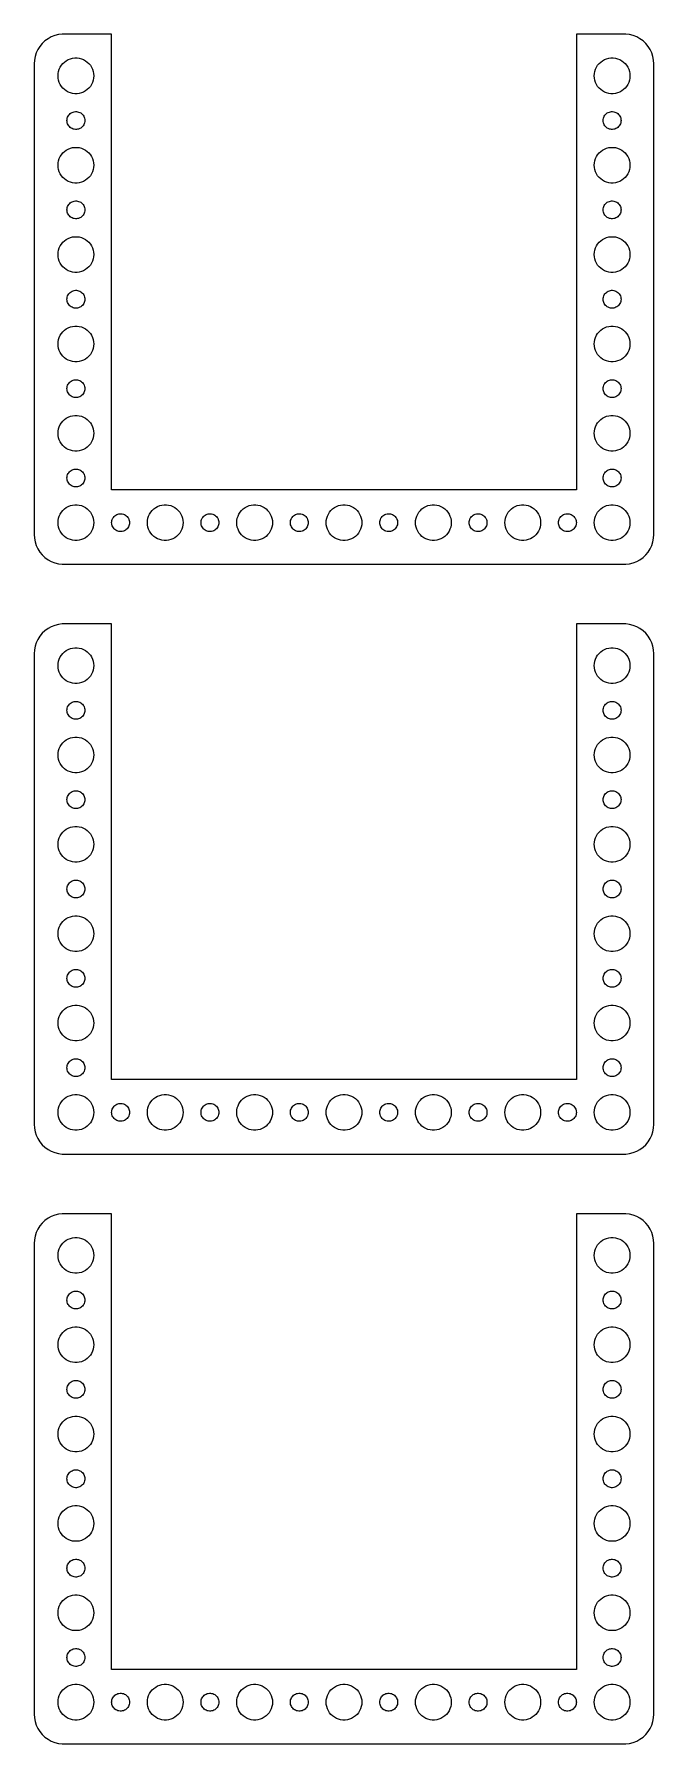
# Model space of a CAD drawing. Header units: metres. Extents: x -52 to 52, y 253 to 539.
import ezdxf

# ---------------------------------------------------------------- set-up
doc = ezdxf.new("R2010")
doc.units = ezdxf.units.M

msp = doc.modelspace()

# ---------------------------------------------------------------- linework, layer by layer
for p, q in [((-51.3815, 536.909), (-51.6489, 536.341)), ((-51.0451, 537.439), (-51.3815, 536.909)), ((-50.6448, 537.923), (-51.0451, 537.439)), ((-50.1871, 538.353), (-50.6448, 537.923)), ((-49.6791, 538.722), (-50.1871, 538.353)), ((-49.1289, 539.024), (-49.6791, 538.722)), ((-48.5451, 539.255), (-49.1289, 539.024)), ((-47.9369, 539.411), (-48.5451, 539.255)), ((-47.3139, 539.49), (-47.9369, 539.411)), ((-39, 539.49), (-47.3139, 539.49)), ((-39, 463), (-39, 539.49)), ((47.3139, 539.49), (39, 539.49)), ((39, 539.49), (39, 463)), ((47.9369, 539.411), (47.3139, 539.49)), ((48.5451, 539.255), (47.9369, 539.411)), ((49.1289, 539.024), (48.5451, 539.255)), ((49.6791, 538.722), (49.1289, 539.024)), ((50.1871, 538.353), (49.6791, 538.722)), ((50.6448, 537.923), (50.1871, 538.353)), ((51.0451, 537.439), (50.6448, 537.923)), ((51.3815, 536.909), (51.0451, 537.439)), ((51.6489, 536.341), (51.3815, 536.909)), ((-51.9606, 535.127), (-52, 534.5)), ((-52, 534.5), (-52, 455.5)), ((-51.8429, 535.743), (-51.9606, 535.127)), ((-51.6489, 536.341), (-51.8429, 535.743)), ((-47.7893, 533.604), (-47.6289, 533.945)), ((-47.6289, 533.945), (-47.427, 534.263)), ((-47.427, 534.263), (-47.1869, 534.554)), ((-47.1869, 534.554), (-46.9123, 534.812)), ((-46.9123, 534.812), (-46.6075, 535.033)), ((-46.6075, 535.033), (-46.2773, 535.214)), ((-46.2773, 535.214), (-45.927, 535.353)), ((-45.927, 535.353), (-45.5621, 535.447)), ((-45.5621, 535.447), (-45.1884, 535.494)), ((-45.1884, 535.494), (-44.8116, 535.494)), ((-44.8116, 535.494), (-44.4379, 535.447)), ((-44.4379, 535.447), (-44.0729, 535.353)), ((-44.0729, 535.353), (-43.7227, 535.214)), ((-43.7227, 535.214), (-43.3925, 535.033)), ((-43.3925, 535.033), (-43.0877, 534.812)), ((-43.0877, 534.812), (-42.8131, 534.554)), ((-42.8131, 534.554), (-42.5729, 534.263)), ((-42.5729, 534.263), (-42.3711, 533.945)), ((-42.3711, 533.945), (-42.2107, 533.604)), ((42.2107, 533.604), (42.3711, 533.945)), ((42.3711, 533.945), (42.5729, 534.263)), ((42.5729, 534.263), (42.8131, 534.554)), ((42.8131, 534.554), (43.0877, 534.812)), ((43.0877, 534.812), (43.3925, 535.033)), ((43.3925, 535.033), (43.7227, 535.214)), ((43.7227, 535.214), (44.0729, 535.353)), ((44.0729, 535.353), (44.4379, 535.447)), ((44.4379, 535.447), (44.8116, 535.494)), ((44.8116, 535.494), (45.1884, 535.494)), ((45.1884, 535.494), (45.5621, 535.447)), ((45.5621, 535.447), (45.927, 535.353)), ((45.927, 535.353), (46.2773, 535.214)), ((46.2773, 535.214), (46.6075, 535.033)), ((46.6075, 535.033), (46.9123, 534.812)), ((46.9123, 534.812), (47.1869, 534.554)), ((47.1869, 534.554), (47.427, 534.263)), ((47.427, 534.263), (47.6289, 533.945)), ((47.6289, 533.945), (47.7893, 533.604)), ((51.8429, 535.743), (51.6489, 536.341)), ((51.9606, 535.127), (51.8429, 535.743)), ((52, 534.5), (51.9606, 535.127)), ((52, 455.5), (52, 534.5)), ((-48, 532.5), (-47.9763, 532.876)), ((-47.9763, 532.124), (-48, 532.5)), ((-47.9763, 532.876), (-47.9057, 533.246)), ((-47.9057, 531.754), (-47.9763, 532.124)), ((-47.9057, 533.246), (-47.7893, 533.604)), ((-47.7893, 531.396), (-47.9057, 531.754)), ((-47.6289, 531.055), (-47.7893, 531.396)), ((-47.427, 530.737), (-47.6289, 531.055)), ((-42.3711, 531.055), (-42.5729, 530.737)), ((-42.2107, 531.396), (-42.3711, 531.055)), ((-42.2107, 533.604), (-42.0942, 533.246)), ((-42.0942, 531.754), (-42.2107, 531.396)), ((-42.0942, 533.246), (-42.0237, 532.876)), ((-42.0237, 532.124), (-42.0942, 531.754)), ((-42.0237, 532.876), (-42, 532.5)), ((-42, 532.5), (-42.0237, 532.124)), ((42, 532.5), (42.0237, 532.876)), ((42.0237, 532.124), (42, 532.5)), ((42.0237, 532.876), (42.0942, 533.246)), ((42.0942, 531.754), (42.0237, 532.124)), ((42.0942, 533.246), (42.2107, 533.604)), ((42.2107, 531.396), (42.0942, 531.754)), ((42.3711, 531.055), (42.2107, 531.396)), ((42.5729, 530.737), (42.3711, 531.055)), ((47.6289, 531.055), (47.427, 530.737)), ((47.7893, 531.396), (47.6289, 531.055)), ((47.7893, 533.604), (47.9057, 533.246)), ((47.9057, 531.754), (47.7893, 531.396)), ((47.9057, 533.246), (47.9763, 532.876)), ((47.9763, 532.124), (47.9057, 531.754)), ((47.9763, 532.876), (48, 532.5)), ((48, 532.5), (47.9763, 532.124)), ((-47.1869, 530.446), (-47.427, 530.737)), ((-46.9123, 530.188), (-47.1869, 530.446)), ((-46.6075, 529.967), (-46.9123, 530.188)), ((-46.2773, 529.786), (-46.6075, 529.967)), ((-45.927, 529.647), (-46.2773, 529.786)), ((-45.5621, 529.553), (-45.927, 529.647)), ((-45.1884, 529.506), (-45.5621, 529.553)), ((-44.8116, 529.506), (-45.1884, 529.506)), ((-44.4379, 529.553), (-44.8116, 529.506)), ((-44.0729, 529.647), (-44.4379, 529.553)), ((-43.7227, 529.786), (-44.0729, 529.647)), ((-43.3925, 529.967), (-43.7227, 529.786)), ((-43.0877, 530.188), (-43.3925, 529.967)), ((-42.8131, 530.446), (-43.0877, 530.188)), ((-42.5729, 530.737), (-42.8131, 530.446)), ((42.8131, 530.446), (42.5729, 530.737)), ((43.0877, 530.188), (42.8131, 530.446)), ((43.3925, 529.967), (43.0877, 530.188)), ((43.7227, 529.786), (43.3925, 529.967)), ((44.0729, 529.647), (43.7227, 529.786)), ((44.4379, 529.553), (44.0729, 529.647)), ((44.8116, 529.506), (44.4379, 529.553)), ((45.1884, 529.506), (44.8116, 529.506)), ((45.5621, 529.553), (45.1884, 529.506)), ((45.927, 529.647), (45.5621, 529.553)), ((46.2773, 529.786), (45.927, 529.647)), ((46.6075, 529.967), (46.2773, 529.786)), ((46.9123, 530.188), (46.6075, 529.967)), ((47.1869, 530.446), (46.9123, 530.188)), ((47.427, 530.737), (47.1869, 530.446)), ((-46.5, 525), (-46.4882, 525.188)), ((-46.4882, 525.188), (-46.4529, 525.373)), ((-46.4529, 525.373), (-46.3947, 525.552)), ((-46.3947, 525.552), (-46.3145, 525.723)), ((-46.3145, 525.723), (-46.2135, 525.882)), ((-46.2135, 525.882), (-46.0934, 526.027)), ((-46.0934, 526.027), (-45.9561, 526.156)), ((-45.9561, 526.156), (-45.8037, 526.266)), ((-45.8037, 526.266), (-45.6387, 526.357)), ((-45.6387, 526.357), (-45.4635, 526.427)), ((-45.4635, 526.427), (-45.2811, 526.473)), ((-45.2811, 526.473), (-45.0942, 526.497)), ((-45.0942, 526.497), (-44.9058, 526.497)), ((-44.9058, 526.497), (-44.7189, 526.473)), ((-44.7189, 526.473), (-44.5365, 526.427)), ((-44.5365, 526.427), (-44.3613, 526.357)), ((-44.3613, 526.357), (-44.1963, 526.266)), ((-44.1963, 526.266), (-44.0439, 526.156)), ((-44.0439, 526.156), (-43.9065, 526.027)), ((-43.9065, 526.027), (-43.7865, 525.882)), ((-43.7865, 525.882), (-43.6855, 525.723)), ((-43.6855, 525.723), (-43.6053, 525.552)), ((-43.6053, 525.552), (-43.5471, 525.373)), ((-43.5471, 525.373), (-43.5118, 525.188)), ((-43.5118, 525.188), (-43.5, 525)), ((43.5, 525), (43.5118, 525.188)), ((43.5118, 525.188), (43.5471, 525.373)), ((43.5471, 525.373), (43.6053, 525.552)), ((43.6053, 525.552), (43.6855, 525.723)), ((43.6855, 525.723), (43.7865, 525.882)), ((43.7865, 525.882), (43.9065, 526.027)), ((43.9065, 526.027), (44.0439, 526.156)), ((44.0439, 526.156), (44.1963, 526.266)), ((44.1963, 526.266), (44.3613, 526.357)), ((44.3613, 526.357), (44.5365, 526.427)), ((44.5365, 526.427), (44.7189, 526.473)), ((44.7189, 526.473), (44.9058, 526.497)), ((44.9058, 526.497), (45.0942, 526.497)), ((45.0942, 526.497), (45.2811, 526.473)), ((45.2811, 526.473), (45.4635, 526.427)), ((45.4635, 526.427), (45.6387, 526.357)), ((45.6387, 526.357), (45.8037, 526.266)), ((45.8037, 526.266), (45.9561, 526.156)), ((45.9561, 526.156), (46.0934, 526.027)), ((46.0934, 526.027), (46.2135, 525.882)), ((46.2135, 525.882), (46.3145, 525.723)), ((46.3145, 525.723), (46.3947, 525.552)), ((46.3947, 525.552), (46.4529, 525.373)), ((46.4529, 525.373), (46.4882, 525.188)), ((46.4882, 525.188), (46.5, 525)), ((-46.4882, 524.812), (-46.5, 525)), ((-46.4529, 524.627), (-46.4882, 524.812)), ((-46.3947, 524.448), (-46.4529, 524.627)), ((-46.3145, 524.277), (-46.3947, 524.448)), ((-46.2135, 524.118), (-46.3145, 524.277)), ((-46.0934, 523.973), (-46.2135, 524.118)), ((-45.9561, 523.844), (-46.0934, 523.973)), ((-45.8037, 523.734), (-45.9561, 523.844)), ((-45.6387, 523.643), (-45.8037, 523.734)), ((-45.4635, 523.573), (-45.6387, 523.643)), ((-45.2811, 523.527), (-45.4635, 523.573)), ((-45.0942, 523.503), (-45.2811, 523.527)), ((-44.9058, 523.503), (-45.0942, 523.503)), ((-44.7189, 523.527), (-44.9058, 523.503)), ((-44.5365, 523.573), (-44.7189, 523.527)), ((-44.3613, 523.643), (-44.5365, 523.573)), ((-44.1963, 523.734), (-44.3613, 523.643)), ((-44.0439, 523.844), (-44.1963, 523.734)), ((-43.9065, 523.973), (-44.0439, 523.844)), ((-43.7865, 524.118), (-43.9065, 523.973)), ((-43.6855, 524.277), (-43.7865, 524.118)), ((-43.6053, 524.448), (-43.6855, 524.277)), ((-43.5471, 524.627), (-43.6053, 524.448)), ((-43.5118, 524.812), (-43.5471, 524.627)), ((-43.5, 525), (-43.5118, 524.812)), ((43.5118, 524.812), (43.5, 525)), ((43.5471, 524.627), (43.5118, 524.812)), ((43.6053, 524.448), (43.5471, 524.627)), ((43.6855, 524.277), (43.6053, 524.448)), ((43.7865, 524.118), (43.6855, 524.277)), ((43.9065, 523.973), (43.7865, 524.118)), ((44.0439, 523.844), (43.9065, 523.973)), ((44.1963, 523.734), (44.0439, 523.844)), ((44.3613, 523.643), (44.1963, 523.734)), ((44.5365, 523.573), (44.3613, 523.643)), ((44.7189, 523.527), (44.5365, 523.573)), ((44.9058, 523.503), (44.7189, 523.527)), ((45.0942, 523.503), (44.9058, 523.503)), ((45.2811, 523.527), (45.0942, 523.503)), ((45.4635, 523.573), (45.2811, 523.527)), ((45.6387, 523.643), (45.4635, 523.573)), ((45.8037, 523.734), (45.6387, 523.643)), ((45.9561, 523.844), (45.8037, 523.734)), ((46.0934, 523.973), (45.9561, 523.844)), ((46.2135, 524.118), (46.0934, 523.973)), ((46.3145, 524.277), (46.2135, 524.118)), ((46.3947, 524.448), (46.3145, 524.277)), ((46.4529, 524.627), (46.3947, 524.448)), ((46.4882, 524.812), (46.4529, 524.627)), ((46.5, 525), (46.4882, 524.812)), ((-47.427, 519.263), (-47.1869, 519.554)), ((-47.1869, 519.554), (-46.9123, 519.812)), ((-46.9123, 519.812), (-46.6075, 520.033)), ((-46.6075, 520.033), (-46.2773, 520.214)), ((-46.2773, 520.214), (-45.927, 520.353)), ((-45.927, 520.353), (-45.5621, 520.447)), ((-45.5621, 520.447), (-45.1884, 520.494)), ((-45.1884, 520.494), (-44.8116, 520.494)), ((-44.8116, 520.494), (-44.4379, 520.447)), ((-44.4379, 520.447), (-44.0729, 520.353)), ((-44.0729, 520.353), (-43.7227, 520.214)), ((-43.7227, 520.214), (-43.3925, 520.033)), ((-43.3925, 520.033), (-43.0877, 519.812)), ((-43.0877, 519.812), (-42.8131, 519.554)), ((-42.8131, 519.554), (-42.5729, 519.263)), ((42.5729, 519.263), (42.8131, 519.554)), ((42.8131, 519.554), (43.0877, 519.812)), ((43.0877, 519.812), (43.3925, 520.033)), ((43.3925, 520.033), (43.7227, 520.214)), ((43.7227, 520.214), (44.0729, 520.353)), ((44.0729, 520.353), (44.4379, 520.447)), ((44.4379, 520.447), (44.8116, 520.494)), ((44.8116, 520.494), (45.1884, 520.494)), ((45.1884, 520.494), (45.5621, 520.447)), ((45.5621, 520.447), (45.927, 520.353)), ((45.927, 520.353), (46.2773, 520.214)), ((46.2773, 520.214), (46.6075, 520.033)), ((46.6075, 520.033), (46.9123, 519.812)), ((46.9123, 519.812), (47.1869, 519.554)), ((47.1869, 519.554), (47.427, 519.263)), ((-48, 517.5), (-47.9763, 517.876)), ((-47.9763, 517.124), (-48, 517.5)), ((-47.9763, 517.876), (-47.9057, 518.246)), ((-47.9057, 516.754), (-47.9763, 517.124)), ((-47.9057, 518.246), (-47.7893, 518.604)), ((-47.7893, 516.396), (-47.9057, 516.754)), ((-47.7893, 518.604), (-47.6289, 518.945)), ((-47.6289, 518.945), (-47.427, 519.263)), ((-42.5729, 519.263), (-42.3711, 518.945)), ((-42.3711, 518.945), (-42.2107, 518.604)), ((-42.2107, 518.604), (-42.0942, 518.246)), ((-42.0942, 516.754), (-42.2107, 516.396)), ((-42.0942, 518.246), (-42.0237, 517.876)), ((-42.0237, 517.124), (-42.0942, 516.754)), ((-42.0237, 517.876), (-42, 517.5)), ((-42, 517.5), (-42.0237, 517.124)), ((42, 517.5), (42.0237, 517.876)), ((42.0237, 517.124), (42, 517.5)), ((42.0237, 517.876), (42.0942, 518.246)), ((42.0942, 516.754), (42.0237, 517.124)), ((42.0942, 518.246), (42.2107, 518.604)), ((42.2107, 516.396), (42.0942, 516.754)), ((42.2107, 518.604), (42.3711, 518.945)), ((42.3711, 518.945), (42.5729, 519.263)), ((47.427, 519.263), (47.6289, 518.945)), ((47.6289, 518.945), (47.7893, 518.604)), ((47.7893, 518.604), (47.9057, 518.246)), ((47.9057, 516.754), (47.7893, 516.396)), ((47.9057, 518.246), (47.9763, 517.876)), ((47.9763, 517.124), (47.9057, 516.754)), ((47.9763, 517.876), (48, 517.5)), ((48, 517.5), (47.9763, 517.124)), ((-47.6289, 516.055), (-47.7893, 516.396)), ((-47.427, 515.737), (-47.6289, 516.055)), ((-47.1869, 515.446), (-47.427, 515.737)), ((-46.9123, 515.188), (-47.1869, 515.446)), ((-46.6075, 514.967), (-46.9123, 515.188)), ((-46.2773, 514.786), (-46.6075, 514.967)), ((-45.927, 514.647), (-46.2773, 514.786)), ((-45.5621, 514.553), (-45.927, 514.647)), ((-45.1884, 514.506), (-45.5621, 514.553)), ((-44.8116, 514.506), (-45.1884, 514.506)), ((-44.4379, 514.553), (-44.8116, 514.506)), ((-44.0729, 514.647), (-44.4379, 514.553)), ((-43.7227, 514.786), (-44.0729, 514.647)), ((-43.3925, 514.967), (-43.7227, 514.786)), ((-43.0877, 515.188), (-43.3925, 514.967)), ((-42.8131, 515.446), (-43.0877, 515.188)), ((-42.5729, 515.737), (-42.8131, 515.446)), ((-42.3711, 516.055), (-42.5729, 515.737)), ((-42.2107, 516.396), (-42.3711, 516.055)), ((42.3711, 516.055), (42.2107, 516.396)), ((42.5729, 515.737), (42.3711, 516.055)), ((42.8131, 515.446), (42.5729, 515.737)), ((43.0877, 515.188), (42.8131, 515.446)), ((43.3925, 514.967), (43.0877, 515.188)), ((43.7227, 514.786), (43.3925, 514.967)), ((44.0729, 514.647), (43.7227, 514.786)), ((44.4379, 514.553), (44.0729, 514.647)), ((44.8116, 514.506), (44.4379, 514.553)), ((45.1884, 514.506), (44.8116, 514.506)), ((45.5621, 514.553), (45.1884, 514.506)), ((45.927, 514.647), (45.5621, 514.553)), ((46.2773, 514.786), (45.927, 514.647)), ((46.6075, 514.967), (46.2773, 514.786)), ((46.9123, 515.188), (46.6075, 514.967)), ((47.1869, 515.446), (46.9123, 515.188)), ((47.427, 515.737), (47.1869, 515.446)), ((47.6289, 516.055), (47.427, 515.737)), ((47.7893, 516.396), (47.6289, 516.055)), ((-46.3145, 510.723), (-46.2135, 510.882)), ((-46.2135, 510.882), (-46.0934, 511.027)), ((-46.0934, 511.027), (-45.9561, 511.156)), ((-45.9561, 511.156), (-45.8037, 511.266)), ((-45.8037, 511.266), (-45.6387, 511.357)), ((-45.6387, 511.357), (-45.4635, 511.427)), ((-45.4635, 511.427), (-45.2811, 511.473)), ((-45.2811, 511.473), (-45.0942, 511.497)), ((-45.0942, 511.497), (-44.9058, 511.497)), ((-44.9058, 511.497), (-44.7189, 511.473)), ((-44.7189, 511.473), (-44.5365, 511.427)), ((-44.5365, 511.427), (-44.3613, 511.357)), ((-44.3613, 511.357), (-44.1963, 511.266)), ((-44.1963, 511.266), (-44.0439, 511.156)), ((-44.0439, 511.156), (-43.9065, 511.027)), ((-43.9065, 511.027), (-43.7865, 510.882)), ((-43.7865, 510.882), (-43.6855, 510.723)), ((43.6855, 510.723), (43.7865, 510.882)), ((43.7865, 510.882), (43.9065, 511.027)), ((43.9065, 511.027), (44.0439, 511.156)), ((44.0439, 511.156), (44.1963, 511.266)), ((44.1963, 511.266), (44.3613, 511.357)), ((44.3613, 511.357), (44.5365, 511.427)), ((44.5365, 511.427), (44.7189, 511.473)), ((44.7189, 511.473), (44.9058, 511.497)), ((44.9058, 511.497), (45.0942, 511.497)), ((45.0942, 511.497), (45.2811, 511.473)), ((45.2811, 511.473), (45.4635, 511.427)), ((45.4635, 511.427), (45.6387, 511.357)), ((45.6387, 511.357), (45.8037, 511.266)), ((45.8037, 511.266), (45.9561, 511.156)), ((45.9561, 511.156), (46.0934, 511.027)), ((46.0934, 511.027), (46.2135, 510.882)), ((46.2135, 510.882), (46.3145, 510.723)), ((-46.5, 510), (-46.4882, 510.188)), ((-46.4882, 509.812), (-46.5, 510)), ((-46.4882, 510.188), (-46.4529, 510.373)), ((-46.4529, 509.627), (-46.4882, 509.812)), ((-46.4529, 510.373), (-46.3947, 510.552)), ((-46.3947, 509.448), (-46.4529, 509.627)), ((-46.3947, 510.552), (-46.3145, 510.723)), ((-46.3145, 509.277), (-46.3947, 509.448)), ((-46.2135, 509.118), (-46.3145, 509.277)), ((-46.0934, 508.973), (-46.2135, 509.118)), ((-45.9561, 508.844), (-46.0934, 508.973)), ((-45.8037, 508.734), (-45.9561, 508.844)), ((-45.6387, 508.643), (-45.8037, 508.734)), ((-45.4635, 508.573), (-45.6387, 508.643)), ((-45.2811, 508.527), (-45.4635, 508.573)), ((-45.0942, 508.503), (-45.2811, 508.527)), ((-44.9058, 508.503), (-45.0942, 508.503)), ((-44.7189, 508.527), (-44.9058, 508.503)), ((-44.5365, 508.573), (-44.7189, 508.527)), ((-44.3613, 508.643), (-44.5365, 508.573)), ((-44.1963, 508.734), (-44.3613, 508.643)), ((-44.0439, 508.844), (-44.1963, 508.734)), ((-43.9065, 508.973), (-44.0439, 508.844)), ((-43.7865, 509.118), (-43.9065, 508.973)), ((-43.6855, 509.277), (-43.7865, 509.118)), ((-43.6855, 510.723), (-43.6053, 510.552)), ((-43.6053, 509.448), (-43.6855, 509.277)), ((-43.6053, 510.552), (-43.5471, 510.373)), ((-43.5471, 509.627), (-43.6053, 509.448)), ((-43.5471, 510.373), (-43.5118, 510.188)), ((-43.5118, 509.812), (-43.5471, 509.627)), ((-43.5118, 510.188), (-43.5, 510)), ((-43.5, 510), (-43.5118, 509.812)), ((43.5, 510), (43.5118, 510.188)), ((43.5118, 509.812), (43.5, 510)), ((43.5118, 510.188), (43.5471, 510.373)), ((43.5471, 509.627), (43.5118, 509.812)), ((43.5471, 510.373), (43.6053, 510.552)), ((43.6053, 509.448), (43.5471, 509.627)), ((43.6053, 510.552), (43.6855, 510.723)), ((43.6855, 509.277), (43.6053, 509.448)), ((43.7865, 509.118), (43.6855, 509.277)), ((43.9065, 508.973), (43.7865, 509.118)), ((44.0439, 508.844), (43.9065, 508.973)), ((44.1963, 508.734), (44.0439, 508.844)), ((44.3613, 508.643), (44.1963, 508.734)), ((44.5365, 508.573), (44.3613, 508.643)), ((44.7189, 508.527), (44.5365, 508.573)), ((44.9058, 508.503), (44.7189, 508.527)), ((45.0942, 508.503), (44.9058, 508.503)), ((45.2811, 508.527), (45.0942, 508.503)), ((45.4635, 508.573), (45.2811, 508.527)), ((45.6387, 508.643), (45.4635, 508.573)), ((45.8037, 508.734), (45.6387, 508.643)), ((45.9561, 508.844), (45.8037, 508.734)), ((46.0934, 508.973), (45.9561, 508.844)), ((46.2135, 509.118), (46.0934, 508.973)), ((46.3145, 509.277), (46.2135, 509.118)), ((46.3145, 510.723), (46.3947, 510.552)), ((46.3947, 509.448), (46.3145, 509.277)), ((46.3947, 510.552), (46.4529, 510.373)), ((46.4529, 509.627), (46.3947, 509.448)), ((46.4529, 510.373), (46.4882, 510.188)), ((46.4882, 509.812), (46.4529, 509.627)), ((46.4882, 510.188), (46.5, 510)), ((46.5, 510), (46.4882, 509.812)), ((-46.6075, 505.033), (-46.2773, 505.214)), ((-46.2773, 505.214), (-45.927, 505.353)), ((-45.927, 505.353), (-45.5621, 505.447)), ((-45.5621, 505.447), (-45.1884, 505.494)), ((-45.1884, 505.494), (-44.8116, 505.494)), ((-44.8116, 505.494), (-44.4379, 505.447)), ((-44.4379, 505.447), (-44.0729, 505.353)), ((-44.0729, 505.353), (-43.7227, 505.214)), ((-43.7227, 505.214), (-43.3925, 505.033)), ((43.3925, 505.033), (43.7227, 505.214)), ((43.7227, 505.214), (44.0729, 505.353)), ((44.0729, 505.353), (44.4379, 505.447)), ((44.4379, 505.447), (44.8116, 505.494)), ((44.8116, 505.494), (45.1884, 505.494)), ((45.1884, 505.494), (45.5621, 505.447)), ((45.5621, 505.447), (45.927, 505.353)), ((45.927, 505.353), (46.2773, 505.214)), ((46.2773, 505.214), (46.6075, 505.033)), ((-48, 502.5), (-47.9763, 502.876)), ((-47.9763, 502.124), (-48, 502.5)), ((-47.9763, 502.876), (-47.9057, 503.246)), ((-47.9057, 503.246), (-47.7893, 503.604)), ((-47.7893, 503.604), (-47.6289, 503.945)), ((-47.6289, 503.945), (-47.427, 504.263)), ((-47.427, 504.263), (-47.1869, 504.554)), ((-47.1869, 504.554), (-46.9123, 504.812)), ((-46.9123, 504.812), (-46.6075, 505.033)), ((-43.3925, 505.033), (-43.0877, 504.812)), ((-43.0877, 504.812), (-42.8131, 504.554)), ((-42.8131, 504.554), (-42.5729, 504.263)), ((-42.5729, 504.263), (-42.3711, 503.945)), ((-42.3711, 503.945), (-42.2107, 503.604)), ((-42.2107, 503.604), (-42.0942, 503.246)), ((-42.0942, 503.246), (-42.0237, 502.876)), ((-42.0237, 502.876), (-42, 502.5)), ((-42, 502.5), (-42.0237, 502.124)), ((42, 502.5), (42.0237, 502.876)), ((42.0237, 502.124), (42, 502.5)), ((42.0237, 502.876), (42.0942, 503.246)), ((42.0942, 503.246), (42.2107, 503.604)), ((42.2107, 503.604), (42.3711, 503.945)), ((42.3711, 503.945), (42.5729, 504.263)), ((42.5729, 504.263), (42.8131, 504.554)), ((42.8131, 504.554), (43.0877, 504.812)), ((43.0877, 504.812), (43.3925, 505.033)), ((46.6075, 505.033), (46.9123, 504.812)), ((46.9123, 504.812), (47.1869, 504.554)), ((47.1869, 504.554), (47.427, 504.263)), ((47.427, 504.263), (47.6289, 503.945)), ((47.6289, 503.945), (47.7893, 503.604)), ((47.7893, 503.604), (47.9057, 503.246)), ((47.9057, 503.246), (47.9763, 502.876)), ((47.9763, 502.876), (48, 502.5)), ((48, 502.5), (47.9763, 502.124)), ((-47.9057, 501.754), (-47.9763, 502.124)), ((-47.7893, 501.396), (-47.9057, 501.754)), ((-47.6289, 501.055), (-47.7893, 501.396)), ((-47.427, 500.737), (-47.6289, 501.055)), ((-47.1869, 500.446), (-47.427, 500.737)), ((-46.9123, 500.188), (-47.1869, 500.446)), ((-46.6075, 499.967), (-46.9123, 500.188)), ((-46.2773, 499.786), (-46.6075, 499.967)), ((-45.927, 499.647), (-46.2773, 499.786)), ((-45.5621, 499.553), (-45.927, 499.647)), ((-45.1884, 499.506), (-45.5621, 499.553)), ((-44.8116, 499.506), (-45.1884, 499.506)), ((-44.4379, 499.553), (-44.8116, 499.506)), ((-44.0729, 499.647), (-44.4379, 499.553)), ((-43.7227, 499.786), (-44.0729, 499.647)), ((-43.3925, 499.967), (-43.7227, 499.786)), ((-43.0877, 500.188), (-43.3925, 499.967)), ((-42.8131, 500.446), (-43.0877, 500.188)), ((-42.5729, 500.737), (-42.8131, 500.446)), ((-42.3711, 501.055), (-42.5729, 500.737)), ((-42.2107, 501.396), (-42.3711, 501.055)), ((-42.0942, 501.754), (-42.2107, 501.396)), ((-42.0237, 502.124), (-42.0942, 501.754)), ((42.0942, 501.754), (42.0237, 502.124)), ((42.2107, 501.396), (42.0942, 501.754)), ((42.3711, 501.055), (42.2107, 501.396)), ((42.5729, 500.737), (42.3711, 501.055)), ((42.8131, 500.446), (42.5729, 500.737)), ((43.0877, 500.188), (42.8131, 500.446)), ((43.3925, 499.967), (43.0877, 500.188)), ((43.7227, 499.786), (43.3925, 499.967)), ((44.0729, 499.647), (43.7227, 499.786)), ((44.4379, 499.553), (44.0729, 499.647)), ((44.8116, 499.506), (44.4379, 499.553)), ((45.1884, 499.506), (44.8116, 499.506)), ((45.5621, 499.553), (45.1884, 499.506)), ((45.927, 499.647), (45.5621, 499.553)), ((46.2773, 499.786), (45.927, 499.647)), ((46.6075, 499.967), (46.2773, 499.786)), ((46.9123, 500.188), (46.6075, 499.967)), ((47.1869, 500.446), (46.9123, 500.188)), ((47.427, 500.737), (47.1869, 500.446)), ((47.6289, 501.055), (47.427, 500.737)), ((47.7893, 501.396), (47.6289, 501.055)), ((47.9057, 501.754), (47.7893, 501.396)), ((47.9763, 502.124), (47.9057, 501.754)), ((-45.2811, 496.473), (-45.0942, 496.497)), ((-45.0942, 496.497), (-44.9058, 496.497)), ((-44.9058, 496.497), (-44.7189, 496.473)), ((44.7189, 496.473), (44.9058, 496.497)), ((44.9058, 496.497), (45.0942, 496.497)), ((45.0942, 496.497), (45.2811, 496.473)), ((-46.5, 495), (-46.4882, 495.188)), ((-46.4882, 494.812), (-46.5, 495)), ((-46.4882, 495.188), (-46.4529, 495.373)), ((-46.4529, 494.627), (-46.4882, 494.812)), ((-46.4529, 495.373), (-46.3947, 495.552)), ((-46.3947, 494.448), (-46.4529, 494.627)), ((-46.3947, 495.552), (-46.3145, 495.723)), ((-46.3145, 494.277), (-46.3947, 494.448)), ((-46.3145, 495.723), (-46.2135, 495.882)), ((-46.2135, 494.118), (-46.3145, 494.277)), ((-46.2135, 495.882), (-46.0934, 496.027)), ((-46.0934, 493.973), (-46.2135, 494.118)), ((-46.0934, 496.027), (-45.9561, 496.156)), ((-45.9561, 493.844), (-46.0934, 493.973)), ((-45.9561, 496.156), (-45.8037, 496.266)), ((-45.8037, 493.734), (-45.9561, 493.844)), ((-45.8037, 496.266), (-45.6387, 496.357)), ((-45.6387, 493.643), (-45.8037, 493.734)), ((-45.6387, 496.357), (-45.4635, 496.427)), ((-45.4635, 493.573), (-45.6387, 493.643)), ((-45.4635, 496.427), (-45.2811, 496.473)), ((-44.7189, 496.473), (-44.5365, 496.427)), ((-44.5365, 496.427), (-44.3613, 496.357)), ((-44.3613, 493.643), (-44.5365, 493.573)), ((-44.3613, 496.357), (-44.1963, 496.266)), ((-44.1963, 493.734), (-44.3613, 493.643)), ((-44.1963, 496.266), (-44.0439, 496.156)), ((-44.0439, 493.844), (-44.1963, 493.734)), ((-44.0439, 496.156), (-43.9065, 496.027)), ((-43.9065, 493.973), (-44.0439, 493.844)), ((-43.9065, 496.027), (-43.7865, 495.882)), ((-43.7865, 494.118), (-43.9065, 493.973)), ((-43.7865, 495.882), (-43.6855, 495.723)), ((-43.6855, 494.277), (-43.7865, 494.118)), ((-43.6855, 495.723), (-43.6053, 495.552)), ((-43.6053, 494.448), (-43.6855, 494.277)), ((-43.6053, 495.552), (-43.5471, 495.373)), ((-43.5471, 494.627), (-43.6053, 494.448)), ((-43.5471, 495.373), (-43.5118, 495.188)), ((-43.5118, 494.812), (-43.5471, 494.627)), ((-43.5118, 495.188), (-43.5, 495)), ((-43.5, 495), (-43.5118, 494.812)), ((43.5, 495), (43.5118, 495.188)), ((43.5118, 494.812), (43.5, 495)), ((43.5118, 495.188), (43.5471, 495.373)), ((43.5471, 494.627), (43.5118, 494.812)), ((43.5471, 495.373), (43.6053, 495.552)), ((43.6053, 494.448), (43.5471, 494.627)), ((43.6053, 495.552), (43.6855, 495.723)), ((43.6855, 494.277), (43.6053, 494.448)), ((43.6855, 495.723), (43.7865, 495.882)), ((43.7865, 494.118), (43.6855, 494.277)), ((43.7865, 495.882), (43.9065, 496.027)), ((43.9065, 493.973), (43.7865, 494.118)), ((43.9065, 496.027), (44.0439, 496.156)), ((44.0439, 493.844), (43.9065, 493.973)), ((44.0439, 496.156), (44.1963, 496.266)), ((44.1963, 493.734), (44.0439, 493.844)), ((44.1963, 496.266), (44.3613, 496.357)), ((44.3613, 493.643), (44.1963, 493.734)), ((44.3613, 496.357), (44.5365, 496.427)), ((44.5365, 493.573), (44.3613, 493.643)), ((44.5365, 496.427), (44.7189, 496.473)), ((45.2811, 496.473), (45.4635, 496.427)), ((45.4635, 496.427), (45.6387, 496.357)), ((45.6387, 493.643), (45.4635, 493.573)), ((45.6387, 496.357), (45.8037, 496.266)), ((45.8037, 493.734), (45.6387, 493.643)), ((45.8037, 496.266), (45.9561, 496.156)), ((45.9561, 493.844), (45.8037, 493.734)), ((45.9561, 496.156), (46.0934, 496.027)), ((46.0934, 493.973), (45.9561, 493.844)), ((46.0934, 496.027), (46.2135, 495.882)), ((46.2135, 494.118), (46.0934, 493.973)), ((46.2135, 495.882), (46.3145, 495.723)), ((46.3145, 494.277), (46.2135, 494.118)), ((46.3145, 495.723), (46.3947, 495.552)), ((46.3947, 494.448), (46.3145, 494.277)), ((46.3947, 495.552), (46.4529, 495.373)), ((46.4529, 494.627), (46.3947, 494.448)), ((46.4529, 495.373), (46.4882, 495.188)), ((46.4882, 494.812), (46.4529, 494.627)), ((46.4882, 495.188), (46.5, 495)), ((46.5, 495), (46.4882, 494.812)), ((-45.2811, 493.527), (-45.4635, 493.573)), ((-45.0942, 493.503), (-45.2811, 493.527)), ((-44.9058, 493.503), (-45.0942, 493.503)), ((-44.7189, 493.527), (-44.9058, 493.503)), ((-44.5365, 493.573), (-44.7189, 493.527)), ((44.7189, 493.527), (44.5365, 493.573)), ((44.9058, 493.503), (44.7189, 493.527)), ((45.0942, 493.503), (44.9058, 493.503)), ((45.2811, 493.527), (45.0942, 493.503)), ((45.4635, 493.573), (45.2811, 493.527)), ((-48, 487.5), (-47.9763, 487.876)), ((-47.9763, 487.876), (-47.9057, 488.246)), ((-47.9057, 488.246), (-47.7893, 488.604)), ((-47.7893, 488.604), (-47.6289, 488.945)), ((-47.6289, 488.945), (-47.427, 489.263)), ((-47.427, 489.263), (-47.1869, 489.554)), ((-47.1869, 489.554), (-46.9123, 489.812)), ((-46.9123, 489.812), (-46.6075, 490.033)), ((-46.6075, 490.033), (-46.2773, 490.214)), ((-46.2773, 490.214), (-45.927, 490.353)), ((-45.927, 490.353), (-45.5621, 490.447)), ((-45.5621, 490.447), (-45.1884, 490.494)), ((-45.1884, 490.494), (-44.8116, 490.494)), ((-44.8116, 490.494), (-44.4379, 490.447)), ((-44.4379, 490.447), (-44.0729, 490.353)), ((-44.0729, 490.353), (-43.7227, 490.214)), ((-43.7227, 490.214), (-43.3925, 490.033)), ((-43.3925, 490.033), (-43.0877, 489.812)), ((-43.0877, 489.812), (-42.8131, 489.554)), ((-42.8131, 489.554), (-42.5729, 489.263)), ((-42.5729, 489.263), (-42.3711, 488.945)), ((-42.3711, 488.945), (-42.2107, 488.604)), ((-42.2107, 488.604), (-42.0942, 488.246)), ((-42.0942, 488.246), (-42.0237, 487.876)), ((-42.0237, 487.876), (-42, 487.5)), ((42, 487.5), (42.0237, 487.876)), ((42.0237, 487.876), (42.0942, 488.246)), ((42.0942, 488.246), (42.2107, 488.604)), ((42.2107, 488.604), (42.3711, 488.945)), ((42.3711, 488.945), (42.5729, 489.263)), ((42.5729, 489.263), (42.8131, 489.554)), ((42.8131, 489.554), (43.0877, 489.812)), ((43.0877, 489.812), (43.3925, 490.033)), ((43.3925, 490.033), (43.7227, 490.214)), ((43.7227, 490.214), (44.0729, 490.353)), ((44.0729, 490.353), (44.4379, 490.447)), ((44.4379, 490.447), (44.8116, 490.494)), ((44.8116, 490.494), (45.1884, 490.494)), ((45.1884, 490.494), (45.5621, 490.447)), ((45.5621, 490.447), (45.927, 490.353)), ((45.927, 490.353), (46.2773, 490.214)), ((46.2773, 490.214), (46.6075, 490.033)), ((46.6075, 490.033), (46.9123, 489.812)), ((46.9123, 489.812), (47.1869, 489.554)), ((47.1869, 489.554), (47.427, 489.263)), ((47.427, 489.263), (47.6289, 488.945)), ((47.6289, 488.945), (47.7893, 488.604)), ((47.7893, 488.604), (47.9057, 488.246)), ((47.9057, 488.246), (47.9763, 487.876)), ((47.9763, 487.876), (48, 487.5)), ((-47.9763, 487.124), (-48, 487.5)), ((-47.9057, 486.754), (-47.9763, 487.124)), ((-47.7893, 486.396), (-47.9057, 486.754)), ((-47.6289, 486.055), (-47.7893, 486.396)), ((-47.427, 485.737), (-47.6289, 486.055)), ((-47.1869, 485.446), (-47.427, 485.737)), ((-46.9123, 485.188), (-47.1869, 485.446)), ((-46.6075, 484.967), (-46.9123, 485.188)), ((-43.0877, 485.188), (-43.3925, 484.967)), ((-42.8131, 485.446), (-43.0877, 485.188)), ((-42.5729, 485.737), (-42.8131, 485.446)), ((-42.3711, 486.055), (-42.5729, 485.737)), ((-42.2107, 486.396), (-42.3711, 486.055)), ((-42.0942, 486.754), (-42.2107, 486.396)), ((-42.0237, 487.124), (-42.0942, 486.754)), ((-42, 487.5), (-42.0237, 487.124)), ((42.0237, 487.124), (42, 487.5)), ((42.0942, 486.754), (42.0237, 487.124)), ((42.2107, 486.396), (42.0942, 486.754)), ((42.3711, 486.055), (42.2107, 486.396)), ((42.5729, 485.737), (42.3711, 486.055)), ((42.8131, 485.446), (42.5729, 485.737)), ((43.0877, 485.188), (42.8131, 485.446)), ((43.3925, 484.967), (43.0877, 485.188)), ((46.9123, 485.188), (46.6075, 484.967)), ((47.1869, 485.446), (46.9123, 485.188)), ((47.427, 485.737), (47.1869, 485.446)), ((47.6289, 486.055), (47.427, 485.737)), ((47.7893, 486.396), (47.6289, 486.055)), ((47.9057, 486.754), (47.7893, 486.396)), ((47.9763, 487.124), (47.9057, 486.754)), ((48, 487.5), (47.9763, 487.124)), ((-46.2773, 484.786), (-46.6075, 484.967)), ((-45.927, 484.647), (-46.2773, 484.786)), ((-45.5621, 484.553), (-45.927, 484.647)), ((-45.1884, 484.506), (-45.5621, 484.553)), ((-44.8116, 484.506), (-45.1884, 484.506)), ((-44.4379, 484.553), (-44.8116, 484.506)), ((-44.0729, 484.647), (-44.4379, 484.553)), ((-43.7227, 484.786), (-44.0729, 484.647)), ((-43.3925, 484.967), (-43.7227, 484.786)), ((43.7227, 484.786), (43.3925, 484.967)), ((44.0729, 484.647), (43.7227, 484.786)), ((44.4379, 484.553), (44.0729, 484.647)), ((44.8116, 484.506), (44.4379, 484.553)), ((45.1884, 484.506), (44.8116, 484.506)), ((45.5621, 484.553), (45.1884, 484.506)), ((45.927, 484.647), (45.5621, 484.553)), ((46.2773, 484.786), (45.927, 484.647)), ((46.6075, 484.967), (46.2773, 484.786)), ((-46.5, 480), (-46.4882, 480.188)), ((-46.4882, 479.812), (-46.5, 480)), ((-46.4882, 480.188), (-46.4529, 480.373)), ((-46.4529, 479.627), (-46.4882, 479.812)), ((-46.4529, 480.373), (-46.3947, 480.552)), ((-46.3947, 479.448), (-46.4529, 479.627)), ((-46.3947, 480.552), (-46.3145, 480.723)), ((-46.3145, 479.277), (-46.3947, 479.448)), ((-46.3145, 480.723), (-46.2135, 480.882)), ((-46.2135, 479.118), (-46.3145, 479.277)), ((-46.2135, 480.882), (-46.0934, 481.027)), ((-46.0934, 481.027), (-45.9561, 481.156)), ((-45.9561, 481.156), (-45.8037, 481.266)), ((-45.8037, 481.266), (-45.6387, 481.357)), ((-45.6387, 481.357), (-45.4635, 481.427)), ((-45.4635, 481.427), (-45.2811, 481.473)), ((-45.2811, 481.473), (-45.0942, 481.497)), ((-45.0942, 481.497), (-44.9058, 481.497)), ((-44.9058, 481.497), (-44.7189, 481.473)), ((-44.7189, 481.473), (-44.5365, 481.427)), ((-44.5365, 481.427), (-44.3613, 481.357)), ((-44.3613, 481.357), (-44.1963, 481.266)), ((-44.1963, 481.266), (-44.0439, 481.156)), ((-44.0439, 481.156), (-43.9065, 481.027)), ((-43.9065, 481.027), (-43.7865, 480.882)), ((-43.7865, 480.882), (-43.6855, 480.723)), ((-43.6855, 479.277), (-43.7865, 479.118)), ((-43.6855, 480.723), (-43.6053, 480.552)), ((-43.6053, 479.448), (-43.6855, 479.277)), ((-43.6053, 480.552), (-43.5471, 480.373)), ((-43.5471, 479.627), (-43.6053, 479.448)), ((-43.5471, 480.373), (-43.5118, 480.188)), ((-43.5118, 479.812), (-43.5471, 479.627)), ((-43.5118, 480.188), (-43.5, 480)), ((-43.5, 480), (-43.5118, 479.812)), ((43.5, 480), (43.5118, 480.188)), ((43.5118, 479.812), (43.5, 480)), ((43.5118, 480.188), (43.5471, 480.373)), ((43.5471, 479.627), (43.5118, 479.812)), ((43.5471, 480.373), (43.6053, 480.552)), ((43.6053, 479.448), (43.5471, 479.627)), ((43.6053, 480.552), (43.6855, 480.723)), ((43.6855, 479.277), (43.6053, 479.448)), ((43.6855, 480.723), (43.7865, 480.882)), ((43.7865, 479.118), (43.6855, 479.277)), ((43.7865, 480.882), (43.9065, 481.027)), ((43.9065, 481.027), (44.0439, 481.156)), ((44.0439, 481.156), (44.1963, 481.266)), ((44.1963, 481.266), (44.3613, 481.357)), ((44.3613, 481.357), (44.5365, 481.427)), ((44.5365, 481.427), (44.7189, 481.473)), ((44.7189, 481.473), (44.9058, 481.497)), ((44.9058, 481.497), (45.0942, 481.497)), ((45.0942, 481.497), (45.2811, 481.473)), ((45.2811, 481.473), (45.4635, 481.427)), ((45.4635, 481.427), (45.6387, 481.357)), ((45.6387, 481.357), (45.8037, 481.266)), ((45.8037, 481.266), (45.9561, 481.156)), ((45.9561, 481.156), (46.0934, 481.027)), ((46.0934, 481.027), (46.2135, 480.882)), ((46.2135, 480.882), (46.3145, 480.723)), ((46.3145, 479.277), (46.2135, 479.118)), ((46.3145, 480.723), (46.3947, 480.552)), ((46.3947, 479.448), (46.3145, 479.277)), ((46.3947, 480.552), (46.4529, 480.373)), ((46.4529, 479.627), (46.3947, 479.448)), ((46.4529, 480.373), (46.4882, 480.188)), ((46.4882, 479.812), (46.4529, 479.627)), ((46.4882, 480.188), (46.5, 480)), ((46.5, 480), (46.4882, 479.812)), ((-46.0934, 478.973), (-46.2135, 479.118)), ((-45.9561, 478.844), (-46.0934, 478.973)), ((-45.8037, 478.734), (-45.9561, 478.844)), ((-45.6387, 478.643), (-45.8037, 478.734)), ((-45.4635, 478.573), (-45.6387, 478.643)), ((-45.2811, 478.527), (-45.4635, 478.573)), ((-45.0942, 478.503), (-45.2811, 478.527)), ((-44.9058, 478.503), (-45.0942, 478.503)), ((-44.7189, 478.527), (-44.9058, 478.503)), ((-44.5365, 478.573), (-44.7189, 478.527)), ((-44.3613, 478.643), (-44.5365, 478.573)), ((-44.1963, 478.734), (-44.3613, 478.643)), ((-44.0439, 478.844), (-44.1963, 478.734)), ((-43.9065, 478.973), (-44.0439, 478.844)), ((-43.7865, 479.118), (-43.9065, 478.973)), ((43.9065, 478.973), (43.7865, 479.118)), ((44.0439, 478.844), (43.9065, 478.973)), ((44.1963, 478.734), (44.0439, 478.844)), ((44.3613, 478.643), (44.1963, 478.734)), ((44.5365, 478.573), (44.3613, 478.643)), ((44.7189, 478.527), (44.5365, 478.573)), ((44.9058, 478.503), (44.7189, 478.527)), ((45.0942, 478.503), (44.9058, 478.503)), ((45.2811, 478.527), (45.0942, 478.503)), ((45.4635, 478.573), (45.2811, 478.527)), ((45.6387, 478.643), (45.4635, 478.573)), ((45.8037, 478.734), (45.6387, 478.643)), ((45.9561, 478.844), (45.8037, 478.734)), ((46.0934, 478.973), (45.9561, 478.844)), ((46.2135, 479.118), (46.0934, 478.973)), ((-47.9057, 473.246), (-47.7893, 473.604)), ((-47.7893, 473.604), (-47.6289, 473.945)), ((-47.6289, 473.945), (-47.427, 474.263)), ((-47.427, 474.263), (-47.1869, 474.554)), ((-47.1869, 474.554), (-46.9123, 474.812)), ((-46.9123, 474.812), (-46.6075, 475.033)), ((-46.6075, 475.033), (-46.2773, 475.214)), ((-46.2773, 475.214), (-45.927, 475.353)), ((-45.927, 475.353), (-45.5621, 475.447)), ((-45.5621, 475.447), (-45.1884, 475.494)), ((-45.1884, 475.494), (-44.8116, 475.494)), ((-44.8116, 475.494), (-44.4379, 475.447)), ((-44.4379, 475.447), (-44.0729, 475.353)), ((-44.0729, 475.353), (-43.7227, 475.214)), ((-43.7227, 475.214), (-43.3925, 475.033)), ((-43.3925, 475.033), (-43.0877, 474.812)), ((-43.0877, 474.812), (-42.8131, 474.554)), ((-42.8131, 474.554), (-42.5729, 474.263)), ((-42.5729, 474.263), (-42.3711, 473.945)), ((-42.3711, 473.945), (-42.2107, 473.604)), ((-42.2107, 473.604), (-42.0942, 473.246)), ((42.0942, 473.246), (42.2107, 473.604)), ((42.2107, 473.604), (42.3711, 473.945)), ((42.3711, 473.945), (42.5729, 474.263)), ((42.5729, 474.263), (42.8131, 474.554)), ((42.8131, 474.554), (43.0877, 474.812)), ((43.0877, 474.812), (43.3925, 475.033)), ((43.3925, 475.033), (43.7227, 475.214)), ((43.7227, 475.214), (44.0729, 475.353)), ((44.0729, 475.353), (44.4379, 475.447)), ((44.4379, 475.447), (44.8116, 475.494)), ((44.8116, 475.494), (45.1884, 475.494)), ((45.1884, 475.494), (45.5621, 475.447)), ((45.5621, 475.447), (45.927, 475.353)), ((45.927, 475.353), (46.2773, 475.214)), ((46.2773, 475.214), (46.6075, 475.033)), ((46.6075, 475.033), (46.9123, 474.812)), ((46.9123, 474.812), (47.1869, 474.554)), ((47.1869, 474.554), (47.427, 474.263)), ((47.427, 474.263), (47.6289, 473.945)), ((47.6289, 473.945), (47.7893, 473.604)), ((47.7893, 473.604), (47.9057, 473.246)), ((-48, 472.5), (-47.9763, 472.876)), ((-47.9763, 472.124), (-48, 472.5)), ((-47.9763, 472.876), (-47.9057, 473.246)), ((-47.9057, 471.754), (-47.9763, 472.124)), ((-47.7893, 471.396), (-47.9057, 471.754)), ((-47.6289, 471.055), (-47.7893, 471.396)), ((-47.427, 470.737), (-47.6289, 471.055)), ((-47.1869, 470.446), (-47.427, 470.737)), ((-42.5729, 470.737), (-42.8131, 470.446)), ((-42.3711, 471.055), (-42.5729, 470.737)), ((-42.2107, 471.396), (-42.3711, 471.055)), ((-42.0942, 471.754), (-42.2107, 471.396)), ((-42.0942, 473.246), (-42.0237, 472.876)), ((-42.0237, 472.124), (-42.0942, 471.754)), ((-42.0237, 472.876), (-42, 472.5)), ((-42, 472.5), (-42.0237, 472.124)), ((42, 472.5), (42.0237, 472.876)), ((42.0237, 472.124), (42, 472.5)), ((42.0237, 472.876), (42.0942, 473.246)), ((42.0942, 471.754), (42.0237, 472.124)), ((42.2107, 471.396), (42.0942, 471.754)), ((42.3711, 471.055), (42.2107, 471.396)), ((42.5729, 470.737), (42.3711, 471.055)), ((42.8131, 470.446), (42.5729, 470.737)), ((47.427, 470.737), (47.1869, 470.446)), ((47.6289, 471.055), (47.427, 470.737)), ((47.7893, 471.396), (47.6289, 471.055)), ((47.9057, 471.754), (47.7893, 471.396)), ((47.9057, 473.246), (47.9763, 472.876)), ((47.9763, 472.124), (47.9057, 471.754)), ((47.9763, 472.876), (48, 472.5)), ((48, 472.5), (47.9763, 472.124)), ((-46.9123, 470.188), (-47.1869, 470.446)), ((-46.6075, 469.967), (-46.9123, 470.188)), ((-46.2773, 469.786), (-46.6075, 469.967)), ((-45.927, 469.647), (-46.2773, 469.786)), ((-45.5621, 469.553), (-45.927, 469.647)), ((-45.1884, 469.506), (-45.5621, 469.553)), ((-44.8116, 469.506), (-45.1884, 469.506)), ((-44.4379, 469.553), (-44.8116, 469.506)), ((-44.0729, 469.647), (-44.4379, 469.553)), ((-43.7227, 469.786), (-44.0729, 469.647)), ((-43.3925, 469.967), (-43.7227, 469.786)), ((-43.0877, 470.188), (-43.3925, 469.967)), ((-42.8131, 470.446), (-43.0877, 470.188)), ((43.0877, 470.188), (42.8131, 470.446)), ((43.3925, 469.967), (43.0877, 470.188)), ((43.7227, 469.786), (43.3925, 469.967)), ((44.0729, 469.647), (43.7227, 469.786)), ((44.4379, 469.553), (44.0729, 469.647)), ((44.8116, 469.506), (44.4379, 469.553)), ((45.1884, 469.506), (44.8116, 469.506)), ((45.5621, 469.553), (45.1884, 469.506)), ((45.927, 469.647), (45.5621, 469.553)), ((46.2773, 469.786), (45.927, 469.647)), ((46.6075, 469.967), (46.2773, 469.786)), ((46.9123, 470.188), (46.6075, 469.967)), ((47.1869, 470.446), (46.9123, 470.188)), ((-46.5, 465), (-46.4882, 465.188)), ((-46.4882, 464.812), (-46.5, 465)), ((-46.4882, 465.188), (-46.4529, 465.373)), ((-46.4529, 465.373), (-46.3947, 465.552)), ((-46.3947, 465.552), (-46.3145, 465.723)), ((-46.3145, 465.723), (-46.2135, 465.882)), ((-46.2135, 465.882), (-46.0934, 466.027)), ((-46.0934, 466.027), (-45.9561, 466.156)), ((-45.9561, 466.156), (-45.8037, 466.266)), ((-45.8037, 466.266), (-45.6387, 466.357)), ((-45.6387, 466.357), (-45.4635, 466.427)), ((-45.4635, 466.427), (-45.2811, 466.473)), ((-45.2811, 466.473), (-45.0942, 466.497)), ((-45.0942, 466.497), (-44.9058, 466.497)), ((-44.9058, 466.497), (-44.7189, 466.473)), ((-44.7189, 466.473), (-44.5365, 466.427)), ((-44.5365, 466.427), (-44.3613, 466.357)), ((-44.3613, 466.357), (-44.1963, 466.266)), ((-44.1963, 466.266), (-44.0439, 466.156)), ((-44.0439, 466.156), (-43.9065, 466.027)), ((-43.9065, 466.027), (-43.7865, 465.882)), ((-43.7865, 465.882), (-43.6855, 465.723)), ((-43.6855, 465.723), (-43.6053, 465.552)), ((-43.6053, 465.552), (-43.5471, 465.373)), ((-43.5471, 465.373), (-43.5118, 465.188)), ((-43.5118, 465.188), (-43.5, 465)), ((-43.5, 465), (-43.5118, 464.812)), ((43.5, 465), (43.5118, 465.188)), ((43.5118, 464.812), (43.5, 465)), ((43.5118, 465.188), (43.5471, 465.373)), ((43.5471, 465.373), (43.6053, 465.552)), ((43.6053, 465.552), (43.6855, 465.723)), ((43.6855, 465.723), (43.7865, 465.882)), ((43.7865, 465.882), (43.9065, 466.027)), ((43.9065, 466.027), (44.0439, 466.156)), ((44.0439, 466.156), (44.1963, 466.266)), ((44.1963, 466.266), (44.3613, 466.357)), ((44.3613, 466.357), (44.5365, 466.427)), ((44.5365, 466.427), (44.7189, 466.473)), ((44.7189, 466.473), (44.9058, 466.497)), ((44.9058, 466.497), (45.0942, 466.497)), ((45.0942, 466.497), (45.2811, 466.473)), ((45.2811, 466.473), (45.4635, 466.427)), ((45.4635, 466.427), (45.6387, 466.357)), ((45.6387, 466.357), (45.8037, 466.266)), ((45.8037, 466.266), (45.9561, 466.156)), ((45.9561, 466.156), (46.0934, 466.027)), ((46.0934, 466.027), (46.2135, 465.882)), ((46.2135, 465.882), (46.3145, 465.723)), ((46.3145, 465.723), (46.3947, 465.552)), ((46.3947, 465.552), (46.4529, 465.373)), ((46.4529, 465.373), (46.4882, 465.188)), ((46.4882, 465.188), (46.5, 465)), ((46.5, 465), (46.4882, 464.812)), ((-46.4529, 464.627), (-46.4882, 464.812)), ((-46.3947, 464.448), (-46.4529, 464.627)), ((-46.3145, 464.277), (-46.3947, 464.448)), ((-46.2135, 464.118), (-46.3145, 464.277)), ((-46.0934, 463.973), (-46.2135, 464.118)), ((-45.9561, 463.844), (-46.0934, 463.973)), ((-45.8037, 463.734), (-45.9561, 463.844)), ((-45.6387, 463.643), (-45.8037, 463.734)), ((-45.4635, 463.573), (-45.6387, 463.643)), ((-45.2811, 463.527), (-45.4635, 463.573)), ((-45.0942, 463.503), (-45.2811, 463.527)), ((-44.9058, 463.503), (-45.0942, 463.503)), ((-44.7189, 463.527), (-44.9058, 463.503)), ((-44.5365, 463.573), (-44.7189, 463.527)), ((-44.3613, 463.643), (-44.5365, 463.573)), ((-44.1963, 463.734), (-44.3613, 463.643)), ((-44.0439, 463.844), (-44.1963, 463.734)), ((-43.9065, 463.973), (-44.0439, 463.844)), ((-43.7865, 464.118), (-43.9065, 463.973)), ((-43.6855, 464.277), (-43.7865, 464.118)), ((-43.6053, 464.448), (-43.6855, 464.277)), ((-43.5471, 464.627), (-43.6053, 464.448)), ((-43.5118, 464.812), (-43.5471, 464.627)), ((39, 463), (-39, 463)), ((43.5471, 464.627), (43.5118, 464.812)), ((43.6053, 464.448), (43.5471, 464.627)), ((43.6855, 464.277), (43.6053, 464.448)), ((43.7865, 464.118), (43.6855, 464.277)), ((43.9065, 463.973), (43.7865, 464.118)), ((44.0439, 463.844), (43.9065, 463.973)), ((44.1963, 463.734), (44.0439, 463.844)), ((44.3613, 463.643), (44.1963, 463.734)), ((44.5365, 463.573), (44.3613, 463.643)), ((44.7189, 463.527), (44.5365, 463.573)), ((44.9058, 463.503), (44.7189, 463.527)), ((45.0942, 463.503), (44.9058, 463.503)), ((45.2811, 463.527), (45.0942, 463.503)), ((45.4635, 463.573), (45.2811, 463.527)), ((45.6387, 463.643), (45.4635, 463.573)), ((45.8037, 463.734), (45.6387, 463.643)), ((45.9561, 463.844), (45.8037, 463.734)), ((46.0934, 463.973), (45.9561, 463.844)), ((46.2135, 464.118), (46.0934, 463.973)), ((46.3145, 464.277), (46.2135, 464.118)), ((46.3947, 464.448), (46.3145, 464.277)), ((46.4529, 464.627), (46.3947, 464.448)), ((46.4882, 464.812), (46.4529, 464.627)), ((-47.6289, 458.945), (-47.427, 459.263)), ((-47.427, 459.263), (-47.1869, 459.554)), ((-47.1869, 459.554), (-46.9123, 459.812)), ((-46.9123, 459.812), (-46.6075, 460.033)), ((-46.6075, 460.033), (-46.2773, 460.214)), ((-46.2773, 460.214), (-45.927, 460.353)), ((-45.927, 460.353), (-45.5621, 460.447)), ((-45.5621, 460.447), (-45.1884, 460.494)), ((-45.1884, 460.494), (-44.8116, 460.494)), ((-44.8116, 460.494), (-44.4379, 460.447)), ((-44.4379, 460.447), (-44.0729, 460.353)), ((-44.0729, 460.353), (-43.7227, 460.214)), ((-43.7227, 460.214), (-43.3925, 460.033)), ((-43.3925, 460.033), (-43.0877, 459.812)), ((-43.0877, 459.812), (-42.8131, 459.554)), ((-42.8131, 459.554), (-42.5729, 459.263)), ((-42.5729, 459.263), (-42.3711, 458.945)), ((-32.6289, 458.945), (-32.427, 459.263)), ((-32.427, 459.263), (-32.1869, 459.554)), ((-32.1869, 459.554), (-31.9123, 459.812)), ((-31.9123, 459.812), (-31.6075, 460.033)), ((-31.6075, 460.033), (-31.2773, 460.214)), ((-31.2773, 460.214), (-30.927, 460.353)), ((-30.927, 460.353), (-30.5621, 460.447)), ((-30.5621, 460.447), (-30.1884, 460.494)), ((-30.1884, 460.494), (-29.8116, 460.494)), ((-29.8116, 460.494), (-29.4379, 460.447)), ((-29.4379, 460.447), (-29.0729, 460.353)), ((-29.0729, 460.353), (-28.7227, 460.214)), ((-28.7227, 460.214), (-28.3925, 460.033)), ((-28.3925, 460.033), (-28.0877, 459.812)), ((-28.0877, 459.812), (-27.8131, 459.554)), ((-27.8131, 459.554), (-27.5729, 459.263)), ((-27.5729, 459.263), (-27.3711, 458.945)), ((-17.6289, 458.945), (-17.427, 459.263)), ((-17.427, 459.263), (-17.1869, 459.554)), ((-17.1869, 459.554), (-16.9123, 459.812)), ((-16.9123, 459.812), (-16.6075, 460.033)), ((-16.6075, 460.033), (-16.2773, 460.214)), ((-16.2773, 460.214), (-15.927, 460.353)), ((-15.927, 460.353), (-15.5621, 460.447)), ((-15.5621, 460.447), (-15.1884, 460.494)), ((-15.1884, 460.494), (-14.8116, 460.494)), ((-14.8116, 460.494), (-14.4379, 460.447)), ((-14.4379, 460.447), (-14.0729, 460.353)), ((-14.0729, 460.353), (-13.7227, 460.214)), ((-13.7227, 460.214), (-13.3925, 460.033)), ((-13.3925, 460.033), (-13.0877, 459.812)), ((-13.0877, 459.812), (-12.8131, 459.554)), ((-12.8131, 459.554), (-12.5729, 459.263)), ((-12.5729, 459.263), (-12.3711, 458.945)), ((-2.62891, 458.945), (-2.42705, 459.263)), ((-2.42705, 459.263), (-2.1869, 459.554)), ((-2.1869, 459.554), (-1.91226, 459.812)), ((-1.91226, 459.812), (-1.60747, 460.033)), ((-1.60747, 460.033), (-1.27733, 460.214)), ((-1.27733, 460.214), (-0.92705, 460.353)), ((-0.92705, 460.353), (-0.56213, 460.447)), ((-0.56213, 460.447), (-0.18837, 460.494)), ((-0.18837, 460.494), (0.18837, 460.494)), ((0.18837, 460.494), (0.56213, 460.447)), ((0.56213, 460.447), (0.92705, 460.353)), ((0.92705, 460.353), (1.27733, 460.214)), ((1.27733, 460.214), (1.60747, 460.033)), ((1.60747, 460.033), (1.91226, 459.812)), ((1.91226, 459.812), (2.1869, 459.554)), ((2.1869, 459.554), (2.42705, 459.263)), ((2.42705, 459.263), (2.62891, 458.945)), ((12.3711, 458.945), (12.5729, 459.263)), ((12.5729, 459.263), (12.8131, 459.554)), ((12.8131, 459.554), (13.0877, 459.812)), ((13.0877, 459.812), (13.3925, 460.033)), ((13.3925, 460.033), (13.7227, 460.214)), ((13.7227, 460.214), (14.0729, 460.353)), ((14.0729, 460.353), (14.4379, 460.447)), ((14.4379, 460.447), (14.8116, 460.494)), ((14.8116, 460.494), (15.1884, 460.494)), ((15.1884, 460.494), (15.5621, 460.447)), ((15.5621, 460.447), (15.927, 460.353)), ((15.927, 460.353), (16.2773, 460.214)), ((16.2773, 460.214), (16.6075, 460.033)), ((16.6075, 460.033), (16.9123, 459.812)), ((16.9123, 459.812), (17.1869, 459.554)), ((17.1869, 459.554), (17.427, 459.263)), ((17.427, 459.263), (17.6289, 458.945)), ((27.3711, 458.945), (27.5729, 459.263)), ((27.5729, 459.263), (27.8131, 459.554)), ((27.8131, 459.554), (28.0877, 459.812)), ((28.0877, 459.812), (28.3925, 460.033)), ((28.3925, 460.033), (28.7227, 460.214)), ((28.7227, 460.214), (29.0729, 460.353)), ((29.0729, 460.353), (29.4379, 460.447)), ((29.4379, 460.447), (29.8116, 460.494)), ((29.8116, 460.494), (30.1884, 460.494)), ((30.1884, 460.494), (30.5621, 460.447)), ((30.5621, 460.447), (30.927, 460.353)), ((30.927, 460.353), (31.2773, 460.214)), ((31.2773, 460.214), (31.6075, 460.033)), ((31.6075, 460.033), (31.9123, 459.812)), ((31.9123, 459.812), (32.1869, 459.554)), ((32.1869, 459.554), (32.427, 459.263)), ((32.427, 459.263), (32.6289, 458.945)), ((42.3711, 458.945), (42.5729, 459.263)), ((42.5729, 459.263), (42.8131, 459.554)), ((42.8131, 459.554), (43.0877, 459.812)), ((43.0877, 459.812), (43.3925, 460.033)), ((43.3925, 460.033), (43.7227, 460.214)), ((43.7227, 460.214), (44.0729, 460.353)), ((44.0729, 460.353), (44.4379, 460.447)), ((44.4379, 460.447), (44.8116, 460.494)), ((44.8116, 460.494), (45.1884, 460.494)), ((45.1884, 460.494), (45.5621, 460.447)), ((45.5621, 460.447), (45.927, 460.353)), ((45.927, 460.353), (46.2773, 460.214)), ((46.2773, 460.214), (46.6075, 460.033)), ((46.6075, 460.033), (46.9123, 459.812)), ((46.9123, 459.812), (47.1869, 459.554)), ((47.1869, 459.554), (47.427, 459.263)), ((47.427, 459.263), (47.6289, 458.945)), ((-48, 457.5), (-47.9763, 457.876)), ((-47.9763, 457.124), (-48, 457.5)), ((-47.9763, 457.876), (-47.9057, 458.246)), ((-47.9057, 456.754), (-47.9763, 457.124)), ((-47.9057, 458.246), (-47.7893, 458.604)), ((-47.7893, 456.396), (-47.9057, 456.754)), ((-47.7893, 458.604), (-47.6289, 458.945)), ((-47.6289, 456.055), (-47.7893, 456.396)), ((-42.3711, 458.945), (-42.2107, 458.604)), ((-42.2107, 456.396), (-42.3711, 456.055)), ((-42.2107, 458.604), (-42.0942, 458.246)), ((-42.0942, 456.754), (-42.2107, 456.396)), ((-42.0942, 458.246), (-42.0237, 457.876)), ((-42.0237, 457.124), (-42.0942, 456.754)), ((-42.0237, 457.876), (-42, 457.5)), ((-42, 457.5), (-42.0237, 457.124)), ((-39, 457.5), (-38.9882, 457.688)), ((-38.9882, 457.312), (-39, 457.5)), ((-38.9882, 457.688), (-38.9529, 457.873)), ((-38.9529, 457.127), (-38.9882, 457.312)), ((-38.9529, 457.873), (-38.8947, 458.052)), ((-38.8947, 456.948), (-38.9529, 457.127)), ((-38.8947, 458.052), (-38.8145, 458.223)), ((-38.8145, 456.777), (-38.8947, 456.948)), ((-38.8145, 458.223), (-38.7135, 458.382)), ((-38.7135, 456.618), (-38.8145, 456.777)), ((-38.7135, 458.382), (-38.5934, 458.527)), ((-38.5934, 456.473), (-38.7135, 456.618)), ((-38.5934, 458.527), (-38.4561, 458.656)), ((-38.4561, 456.344), (-38.5934, 456.473)), ((-38.4561, 458.656), (-38.3037, 458.766)), ((-38.3037, 456.234), (-38.4561, 456.344)), ((-38.3037, 458.766), (-38.1387, 458.857)), ((-38.1387, 458.857), (-37.9635, 458.927)), ((-37.9635, 458.927), (-37.7811, 458.973)), ((-37.7811, 458.973), (-37.5942, 458.997)), ((-37.5942, 458.997), (-37.4058, 458.997)), ((-37.4058, 458.997), (-37.2189, 458.973)), ((-37.2189, 458.973), (-37.0365, 458.927)), ((-37.0365, 458.927), (-36.8613, 458.857)), ((-36.8613, 458.857), (-36.6963, 458.766)), ((-36.6963, 458.766), (-36.5439, 458.656)), ((-36.5439, 456.344), (-36.6963, 456.234)), ((-36.5439, 458.656), (-36.4065, 458.527)), ((-36.4065, 456.473), (-36.5439, 456.344)), ((-36.4065, 458.527), (-36.2865, 458.382)), ((-36.2865, 456.618), (-36.4065, 456.473)), ((-36.2865, 458.382), (-36.1855, 458.223)), ((-36.1855, 456.777), (-36.2865, 456.618)), ((-36.1855, 458.223), (-36.1053, 458.052)), ((-36.1053, 456.948), (-36.1855, 456.777)), ((-36.1053, 458.052), (-36.0471, 457.873)), ((-36.0471, 457.127), (-36.1053, 456.948)), ((-36.0471, 457.873), (-36.0118, 457.688)), ((-36.0118, 457.312), (-36.0471, 457.127)), ((-36.0118, 457.688), (-36, 457.5)), ((-36, 457.5), (-36.0118, 457.312)), ((-33, 457.5), (-32.9763, 457.876)), ((-32.9763, 457.124), (-33, 457.5)), ((-32.9763, 457.876), (-32.9057, 458.246)), ((-32.9057, 456.754), (-32.9763, 457.124)), ((-32.9057, 458.246), (-32.7893, 458.604)), ((-32.7893, 456.396), (-32.9057, 456.754)), ((-32.7893, 458.604), (-32.6289, 458.945)), ((-32.6289, 456.055), (-32.7893, 456.396)), ((-27.3711, 458.945), (-27.2107, 458.604)), ((-27.2107, 456.396), (-27.3711, 456.055)), ((-27.2107, 458.604), (-27.0942, 458.246)), ((-27.0942, 456.754), (-27.2107, 456.396)), ((-27.0942, 458.246), (-27.0237, 457.876)), ((-27.0237, 457.124), (-27.0942, 456.754)), ((-27.0237, 457.876), (-27, 457.5)), ((-27, 457.5), (-27.0237, 457.124)), ((-24, 457.5), (-23.9882, 457.688)), ((-23.9882, 457.312), (-24, 457.5)), ((-23.9882, 457.688), (-23.9529, 457.873)), ((-23.9529, 457.127), (-23.9882, 457.312)), ((-23.9529, 457.873), (-23.8947, 458.052)), ((-23.8947, 456.948), (-23.9529, 457.127)), ((-23.8947, 458.052), (-23.8145, 458.223)), ((-23.8145, 456.777), (-23.8947, 456.948)), ((-23.8145, 458.223), (-23.7135, 458.382)), ((-23.7135, 456.618), (-23.8145, 456.777)), ((-23.7135, 458.382), (-23.5934, 458.527)), ((-23.5934, 456.473), (-23.7135, 456.618)), ((-23.5934, 458.527), (-23.4561, 458.656)), ((-23.4561, 456.344), (-23.5934, 456.473)), ((-23.4561, 458.656), (-23.3037, 458.766)), ((-23.3037, 456.234), (-23.4561, 456.344)), ((-23.3037, 458.766), (-23.1387, 458.857)), ((-23.1387, 458.857), (-22.9635, 458.927)), ((-22.9635, 458.927), (-22.7811, 458.973)), ((-22.7811, 458.973), (-22.5942, 458.997)), ((-22.5942, 458.997), (-22.4058, 458.997)), ((-22.4058, 458.997), (-22.2189, 458.973)), ((-22.2189, 458.973), (-22.0365, 458.927)), ((-22.0365, 458.927), (-21.8613, 458.857)), ((-21.8613, 458.857), (-21.6963, 458.766)), ((-21.6963, 458.766), (-21.5439, 458.656)), ((-21.5439, 456.344), (-21.6963, 456.234)), ((-21.5439, 458.656), (-21.4065, 458.527)), ((-21.4065, 456.473), (-21.5439, 456.344)), ((-21.4065, 458.527), (-21.2865, 458.382)), ((-21.2865, 456.618), (-21.4065, 456.473)), ((-21.2865, 458.382), (-21.1855, 458.223)), ((-21.1855, 456.777), (-21.2865, 456.618)), ((-21.1855, 458.223), (-21.1053, 458.052)), ((-21.1053, 456.948), (-21.1855, 456.777)), ((-21.1053, 458.052), (-21.0471, 457.873)), ((-21.0471, 457.127), (-21.1053, 456.948)), ((-21.0471, 457.873), (-21.0118, 457.688)), ((-21.0118, 457.312), (-21.0471, 457.127)), ((-21.0118, 457.688), (-21, 457.5)), ((-21, 457.5), (-21.0118, 457.312)), ((-18, 457.5), (-17.9763, 457.876)), ((-17.9763, 457.124), (-18, 457.5)), ((-17.9763, 457.876), (-17.9057, 458.246)), ((-17.9057, 456.754), (-17.9763, 457.124)), ((-17.9057, 458.246), (-17.7893, 458.604)), ((-17.7893, 456.396), (-17.9057, 456.754)), ((-17.7893, 458.604), (-17.6289, 458.945)), ((-17.6289, 456.055), (-17.7893, 456.396)), ((-12.3711, 458.945), (-12.2107, 458.604)), ((-12.2107, 456.396), (-12.3711, 456.055)), ((-12.2107, 458.604), (-12.0942, 458.246)), ((-12.0942, 456.754), (-12.2107, 456.396)), ((-12.0942, 458.246), (-12.0237, 457.876)), ((-12.0237, 457.124), (-12.0942, 456.754)), ((-12.0237, 457.876), (-12, 457.5)), ((-12, 457.5), (-12.0237, 457.124)), ((-9, 457.5), (-8.98816, 457.688)), ((-8.98816, 457.312), (-9, 457.5)), ((-8.98816, 457.688), (-8.95287, 457.873)), ((-8.95287, 457.127), (-8.98816, 457.312)), ((-8.95287, 457.873), (-8.89465, 458.052)), ((-8.89465, 456.948), (-8.95287, 457.127)), ((-8.89465, 458.052), (-8.81445, 458.223)), ((-8.81445, 456.777), (-8.89465, 456.948)), ((-8.81445, 458.223), (-8.71352, 458.382)), ((-8.71352, 456.618), (-8.81445, 456.777)), ((-8.71352, 458.382), (-8.59344, 458.527)), ((-8.59344, 456.473), (-8.71352, 456.618)), ((-8.59344, 458.527), (-8.45613, 458.656)), ((-8.45613, 456.344), (-8.59344, 456.473)), ((-8.45613, 458.656), (-8.30373, 458.766)), ((-8.30373, 456.234), (-8.45613, 456.344)), ((-8.30373, 458.766), (-8.13866, 458.857)), ((-8.13866, 458.857), (-7.96352, 458.927)), ((-7.96352, 458.927), (-7.78107, 458.973)), ((-7.78107, 458.973), (-7.59418, 458.997)), ((-7.59418, 458.997), (-7.40581, 458.997)), ((-7.40581, 458.997), (-7.21892, 458.973)), ((-7.21892, 458.973), (-7.03647, 458.927)), ((-7.03647, 458.927), (-6.86133, 458.857)), ((-6.86133, 458.857), (-6.69626, 458.766)), ((-6.69626, 458.766), (-6.54385, 458.656)), ((-6.54385, 456.344), (-6.69626, 456.234)), ((-6.54385, 458.656), (-6.40654, 458.527)), ((-6.40654, 456.473), (-6.54385, 456.344)), ((-6.40654, 458.527), (-6.28647, 458.382)), ((-6.28647, 456.618), (-6.40654, 456.473)), ((-6.28647, 458.382), (-6.18553, 458.223)), ((-6.18553, 456.777), (-6.28647, 456.618)), ((-6.18553, 458.223), (-6.10533, 458.052)), ((-6.10533, 456.948), (-6.18553, 456.777)), ((-6.10533, 458.052), (-6.04712, 457.873)), ((-6.04712, 457.127), (-6.10533, 456.948)), ((-6.04712, 457.873), (-6.01183, 457.688)), ((-6.01183, 457.312), (-6.04712, 457.127)), ((-6.01183, 457.688), (-6, 457.5)), ((-6, 457.5), (-6.01183, 457.312)), ((-3, 457.5), (-2.97633, 457.876)), ((-2.97633, 457.124), (-3, 457.5)), ((-2.97633, 457.876), (-2.90575, 458.246)), ((-2.90575, 456.754), (-2.97633, 457.124)), ((-2.90575, 458.246), (-2.78932, 458.604)), ((-2.78932, 456.396), (-2.90575, 456.754)), ((-2.78932, 458.604), (-2.62891, 458.945)), ((-2.62891, 456.055), (-2.78932, 456.396)), ((2.62891, 458.945), (2.78932, 458.604)), ((2.78932, 456.396), (2.62891, 456.055)), ((2.78932, 458.604), (2.90575, 458.246)), ((2.90575, 456.754), (2.78932, 456.396)), ((2.90575, 458.246), (2.97633, 457.876)), ((2.97633, 457.124), (2.90575, 456.754)), ((2.97633, 457.876), (3, 457.5)), ((3, 457.5), (2.97633, 457.124)), ((6, 457.5), (6.01183, 457.688)), ((6.01183, 457.312), (6, 457.5)), ((6.01183, 457.688), (6.04712, 457.873)), ((6.04712, 457.127), (6.01183, 457.312)), ((6.04712, 457.873), (6.10533, 458.052)), ((6.10533, 456.948), (6.04712, 457.127)), ((6.10533, 458.052), (6.18553, 458.223)), ((6.18553, 456.777), (6.10533, 456.948)), ((6.18553, 458.223), (6.28647, 458.382)), ((6.28647, 456.618), (6.18553, 456.777)), ((6.28647, 458.382), (6.40654, 458.527)), ((6.40654, 456.473), (6.28647, 456.618)), ((6.40654, 458.527), (6.54385, 458.656)), ((6.54385, 456.344), (6.40654, 456.473)), ((6.54385, 458.656), (6.69626, 458.766)), ((6.69626, 456.234), (6.54385, 456.344)), ((6.69626, 458.766), (6.86133, 458.857)), ((6.86133, 458.857), (7.03647, 458.927)), ((7.03647, 458.927), (7.21892, 458.973)), ((7.21892, 458.973), (7.40581, 458.997)), ((7.40581, 458.997), (7.59418, 458.997)), ((7.59418, 458.997), (7.78107, 458.973)), ((7.78107, 458.973), (7.96352, 458.927)), ((7.96352, 458.927), (8.13866, 458.857)), ((8.13866, 458.857), (8.30373, 458.766)), ((8.30373, 458.766), (8.45613, 458.656)), ((8.45613, 456.344), (8.30373, 456.234)), ((8.45613, 458.656), (8.59344, 458.527)), ((8.59344, 456.473), (8.45613, 456.344)), ((8.59344, 458.527), (8.71352, 458.382)), ((8.71352, 456.618), (8.59344, 456.473)), ((8.71352, 458.382), (8.81445, 458.223)), ((8.81445, 456.777), (8.71352, 456.618)), ((8.81445, 458.223), (8.89465, 458.052)), ((8.89465, 456.948), (8.81445, 456.777)), ((8.89465, 458.052), (8.95287, 457.873)), ((8.95287, 457.127), (8.89465, 456.948)), ((8.95287, 457.873), (8.98816, 457.688)), ((8.98816, 457.312), (8.95287, 457.127)), ((8.98816, 457.688), (9, 457.5)), ((9, 457.5), (8.98816, 457.312)), ((12, 457.5), (12.0237, 457.876)), ((12.0237, 457.124), (12, 457.5)), ((12.0237, 457.876), (12.0942, 458.246)), ((12.0942, 456.754), (12.0237, 457.124)), ((12.0942, 458.246), (12.2107, 458.604)), ((12.2107, 456.396), (12.0942, 456.754)), ((12.2107, 458.604), (12.3711, 458.945)), ((12.3711, 456.055), (12.2107, 456.396)), ((17.6289, 458.945), (17.7893, 458.604)), ((17.7893, 456.396), (17.6289, 456.055)), ((17.7893, 458.604), (17.9057, 458.246)), ((17.9057, 456.754), (17.7893, 456.396)), ((17.9057, 458.246), (17.9763, 457.876)), ((17.9763, 457.124), (17.9057, 456.754)), ((17.9763, 457.876), (18, 457.5)), ((18, 457.5), (17.9763, 457.124)), ((21, 457.5), (21.0118, 457.688)), ((21.0118, 457.312), (21, 457.5)), ((21.0118, 457.688), (21.0471, 457.873)), ((21.0471, 457.127), (21.0118, 457.312)), ((21.0471, 457.873), (21.1053, 458.052)), ((21.1053, 456.948), (21.0471, 457.127)), ((21.1053, 458.052), (21.1855, 458.223)), ((21.1855, 456.777), (21.1053, 456.948)), ((21.1855, 458.223), (21.2865, 458.382)), ((21.2865, 456.618), (21.1855, 456.777)), ((21.2865, 458.382), (21.4065, 458.527)), ((21.4065, 456.473), (21.2865, 456.618)), ((21.4065, 458.527), (21.5439, 458.656)), ((21.5439, 456.344), (21.4065, 456.473)), ((21.5439, 458.656), (21.6963, 458.766)), ((21.6963, 456.234), (21.5439, 456.344)), ((21.6963, 458.766), (21.8613, 458.857)), ((21.8613, 458.857), (22.0365, 458.927)), ((22.0365, 458.927), (22.2189, 458.973)), ((22.2189, 458.973), (22.4058, 458.997)), ((22.4058, 458.997), (22.5942, 458.997)), ((22.5942, 458.997), (22.7811, 458.973)), ((22.7811, 458.973), (22.9635, 458.927)), ((22.9635, 458.927), (23.1387, 458.857)), ((23.1387, 458.857), (23.3037, 458.766)), ((23.3037, 458.766), (23.4561, 458.656)), ((23.4561, 456.344), (23.3037, 456.234)), ((23.4561, 458.656), (23.5934, 458.527)), ((23.5934, 456.473), (23.4561, 456.344)), ((23.5934, 458.527), (23.7135, 458.382)), ((23.7135, 456.618), (23.5934, 456.473)), ((23.7135, 458.382), (23.8145, 458.223)), ((23.8145, 456.777), (23.7135, 456.618)), ((23.8145, 458.223), (23.8947, 458.052)), ((23.8947, 456.948), (23.8145, 456.777)), ((23.8947, 458.052), (23.9529, 457.873)), ((23.9529, 457.127), (23.8947, 456.948)), ((23.9529, 457.873), (23.9882, 457.688)), ((23.9882, 457.312), (23.9529, 457.127)), ((23.9882, 457.688), (24, 457.5)), ((24, 457.5), (23.9882, 457.312)), ((27, 457.5), (27.0237, 457.876)), ((27.0237, 457.124), (27, 457.5)), ((27.0237, 457.876), (27.0942, 458.246)), ((27.0942, 456.754), (27.0237, 457.124)), ((27.0942, 458.246), (27.2107, 458.604)), ((27.2107, 456.396), (27.0942, 456.754)), ((27.2107, 458.604), (27.3711, 458.945)), ((27.3711, 456.055), (27.2107, 456.396)), ((32.6289, 458.945), (32.7893, 458.604)), ((32.7893, 456.396), (32.6289, 456.055)), ((32.7893, 458.604), (32.9057, 458.246)), ((32.9057, 456.754), (32.7893, 456.396)), ((32.9057, 458.246), (32.9763, 457.876)), ((32.9763, 457.124), (32.9057, 456.754)), ((32.9763, 457.876), (33, 457.5)), ((33, 457.5), (32.9763, 457.124)), ((36, 457.5), (36.0118, 457.688)), ((36.0118, 457.312), (36, 457.5)), ((36.0118, 457.688), (36.0471, 457.873)), ((36.0471, 457.127), (36.0118, 457.312)), ((36.0471, 457.873), (36.1053, 458.052)), ((36.1053, 456.948), (36.0471, 457.127)), ((36.1053, 458.052), (36.1855, 458.223)), ((36.1855, 456.777), (36.1053, 456.948)), ((36.1855, 458.223), (36.2865, 458.382)), ((36.2865, 456.618), (36.1855, 456.777)), ((36.2865, 458.382), (36.4065, 458.527)), ((36.4065, 456.473), (36.2865, 456.618)), ((36.4065, 458.527), (36.5439, 458.656)), ((36.5439, 456.344), (36.4065, 456.473)), ((36.5439, 458.656), (36.6963, 458.766)), ((36.6963, 456.234), (36.5439, 456.344)), ((36.6963, 458.766), (36.8613, 458.857)), ((36.8613, 458.857), (37.0365, 458.927)), ((37.0365, 458.927), (37.2189, 458.973)), ((37.2189, 458.973), (37.4058, 458.997)), ((37.4058, 458.997), (37.5942, 458.997)), ((37.5942, 458.997), (37.7811, 458.973)), ((37.7811, 458.973), (37.9635, 458.927)), ((37.9635, 458.927), (38.1387, 458.857)), ((38.1387, 458.857), (38.3037, 458.766)), ((38.3037, 458.766), (38.4561, 458.656)), ((38.4561, 456.344), (38.3037, 456.234)), ((38.4561, 458.656), (38.5934, 458.527)), ((38.5934, 456.473), (38.4561, 456.344)), ((38.5934, 458.527), (38.7135, 458.382)), ((38.7135, 456.618), (38.5934, 456.473)), ((38.7135, 458.382), (38.8145, 458.223)), ((38.8145, 456.777), (38.7135, 456.618)), ((38.8145, 458.223), (38.8947, 458.052)), ((38.8947, 456.948), (38.8145, 456.777)), ((38.8947, 458.052), (38.9529, 457.873)), ((38.9529, 457.127), (38.8947, 456.948)), ((38.9529, 457.873), (38.9882, 457.688)), ((38.9882, 457.312), (38.9529, 457.127)), ((38.9882, 457.688), (39, 457.5)), ((39, 457.5), (38.9882, 457.312)), ((42, 457.5), (42.0237, 457.876)), ((42.0237, 457.124), (42, 457.5)), ((42.0237, 457.876), (42.0942, 458.246)), ((42.0942, 456.754), (42.0237, 457.124)), ((42.0942, 458.246), (42.2107, 458.604)), ((42.2107, 456.396), (42.0942, 456.754)), ((42.2107, 458.604), (42.3711, 458.945)), ((42.3711, 456.055), (42.2107, 456.396)), ((47.6289, 458.945), (47.7893, 458.604)), ((47.7893, 456.396), (47.6289, 456.055)), ((47.7893, 458.604), (47.9057, 458.246)), ((47.9057, 456.754), (47.7893, 456.396)), ((47.9057, 458.246), (47.9763, 457.876)), ((47.9763, 457.124), (47.9057, 456.754)), ((47.9763, 457.876), (48, 457.5)), ((48, 457.5), (47.9763, 457.124)), ((-52, 455.5), (-51.9606, 454.873)), ((-51.9606, 454.873), (-51.8429, 454.257)), ((-51.8429, 454.257), (-51.6489, 453.659)), ((-51.6489, 453.659), (-51.3815, 453.091)), ((-47.427, 455.737), (-47.6289, 456.055)), ((-47.1869, 455.446), (-47.427, 455.737)), ((-46.9123, 455.188), (-47.1869, 455.446)), ((-46.6075, 454.967), (-46.9123, 455.188)), ((-46.2773, 454.786), (-46.6075, 454.967)), ((-45.927, 454.647), (-46.2773, 454.786)), ((-45.5621, 454.553), (-45.927, 454.647)), ((-45.1884, 454.506), (-45.5621, 454.553)), ((-44.8116, 454.506), (-45.1884, 454.506)), ((-44.4379, 454.553), (-44.8116, 454.506)), ((-44.0729, 454.647), (-44.4379, 454.553)), ((-43.7227, 454.786), (-44.0729, 454.647)), ((-43.3925, 454.967), (-43.7227, 454.786)), ((-43.0877, 455.188), (-43.3925, 454.967)), ((-42.8131, 455.446), (-43.0877, 455.188)), ((-42.5729, 455.737), (-42.8131, 455.446)), ((-42.3711, 456.055), (-42.5729, 455.737)), ((-38.1387, 456.143), (-38.3037, 456.234)), ((-37.9635, 456.073), (-38.1387, 456.143)), ((-37.7811, 456.027), (-37.9635, 456.073)), ((-37.5942, 456.003), (-37.7811, 456.027)), ((-37.4058, 456.003), (-37.5942, 456.003)), ((-37.2189, 456.027), (-37.4058, 456.003)), ((-37.0365, 456.073), (-37.2189, 456.027)), ((-36.8613, 456.143), (-37.0365, 456.073)), ((-36.6963, 456.234), (-36.8613, 456.143)), ((-32.427, 455.737), (-32.6289, 456.055)), ((-32.1869, 455.446), (-32.427, 455.737)), ((-31.9123, 455.188), (-32.1869, 455.446)), ((-31.6075, 454.967), (-31.9123, 455.188)), ((-31.2773, 454.786), (-31.6075, 454.967)), ((-30.927, 454.647), (-31.2773, 454.786)), ((-30.5621, 454.553), (-30.927, 454.647)), ((-30.1884, 454.506), (-30.5621, 454.553)), ((-29.8116, 454.506), (-30.1884, 454.506)), ((-29.4379, 454.553), (-29.8116, 454.506)), ((-29.0729, 454.647), (-29.4379, 454.553)), ((-28.7227, 454.786), (-29.0729, 454.647)), ((-28.3925, 454.967), (-28.7227, 454.786)), ((-28.0877, 455.188), (-28.3925, 454.967)), ((-27.8131, 455.446), (-28.0877, 455.188)), ((-27.5729, 455.737), (-27.8131, 455.446)), ((-27.3711, 456.055), (-27.5729, 455.737)), ((-23.1387, 456.143), (-23.3037, 456.234)), ((-22.9635, 456.073), (-23.1387, 456.143)), ((-22.7811, 456.027), (-22.9635, 456.073)), ((-22.5942, 456.003), (-22.7811, 456.027)), ((-22.4058, 456.003), (-22.5942, 456.003)), ((-22.2189, 456.027), (-22.4058, 456.003)), ((-22.0365, 456.073), (-22.2189, 456.027)), ((-21.8613, 456.143), (-22.0365, 456.073)), ((-21.6963, 456.234), (-21.8613, 456.143)), ((-17.427, 455.737), (-17.6289, 456.055)), ((-17.1869, 455.446), (-17.427, 455.737)), ((-16.9123, 455.188), (-17.1869, 455.446)), ((-16.6075, 454.967), (-16.9123, 455.188)), ((-16.2773, 454.786), (-16.6075, 454.967)), ((-15.927, 454.647), (-16.2773, 454.786)), ((-15.5621, 454.553), (-15.927, 454.647)), ((-15.1884, 454.506), (-15.5621, 454.553)), ((-14.8116, 454.506), (-15.1884, 454.506)), ((-14.4379, 454.553), (-14.8116, 454.506)), ((-14.0729, 454.647), (-14.4379, 454.553)), ((-13.7227, 454.786), (-14.0729, 454.647)), ((-13.3925, 454.967), (-13.7227, 454.786)), ((-13.0877, 455.188), (-13.3925, 454.967)), ((-12.8131, 455.446), (-13.0877, 455.188)), ((-12.5729, 455.737), (-12.8131, 455.446)), ((-12.3711, 456.055), (-12.5729, 455.737)), ((-8.13866, 456.143), (-8.30373, 456.234)), ((-7.96352, 456.073), (-8.13866, 456.143)), ((-7.78107, 456.027), (-7.96352, 456.073)), ((-7.59418, 456.003), (-7.78107, 456.027)), ((-7.40581, 456.003), (-7.59418, 456.003)), ((-7.21892, 456.027), (-7.40581, 456.003)), ((-7.03647, 456.073), (-7.21892, 456.027)), ((-6.86133, 456.143), (-7.03647, 456.073)), ((-6.69626, 456.234), (-6.86133, 456.143)), ((-2.42705, 455.737), (-2.62891, 456.055)), ((-2.1869, 455.446), (-2.42705, 455.737)), ((-1.91226, 455.188), (-2.1869, 455.446)), ((-1.60747, 454.967), (-1.91226, 455.188)), ((-1.27733, 454.786), (-1.60747, 454.967)), ((-0.92705, 454.647), (-1.27733, 454.786)), ((-0.56213, 454.553), (-0.92705, 454.647)), ((-0.18837, 454.506), (-0.56213, 454.553)), ((0.18837, 454.506), (-0.18837, 454.506)), ((0.56213, 454.553), (0.18837, 454.506)), ((0.92705, 454.647), (0.56213, 454.553)), ((1.27733, 454.786), (0.92705, 454.647)), ((1.60747, 454.967), (1.27733, 454.786)), ((1.91226, 455.188), (1.60747, 454.967)), ((2.1869, 455.446), (1.91226, 455.188)), ((2.42705, 455.737), (2.1869, 455.446)), ((2.62891, 456.055), (2.42705, 455.737)), ((6.86133, 456.143), (6.69626, 456.234)), ((7.03647, 456.073), (6.86133, 456.143)), ((7.21892, 456.027), (7.03647, 456.073)), ((7.40581, 456.003), (7.21892, 456.027)), ((7.59418, 456.003), (7.40581, 456.003)), ((7.78107, 456.027), (7.59418, 456.003)), ((7.96352, 456.073), (7.78107, 456.027)), ((8.13866, 456.143), (7.96352, 456.073)), ((8.30373, 456.234), (8.13866, 456.143)), ((12.5729, 455.737), (12.3711, 456.055)), ((12.8131, 455.446), (12.5729, 455.737)), ((13.0877, 455.188), (12.8131, 455.446)), ((13.3925, 454.967), (13.0877, 455.188)), ((13.7227, 454.786), (13.3925, 454.967)), ((14.0729, 454.647), (13.7227, 454.786)), ((14.4379, 454.553), (14.0729, 454.647)), ((14.8116, 454.506), (14.4379, 454.553)), ((15.1884, 454.506), (14.8116, 454.506)), ((15.5621, 454.553), (15.1884, 454.506)), ((15.927, 454.647), (15.5621, 454.553)), ((16.2773, 454.786), (15.927, 454.647)), ((16.6075, 454.967), (16.2773, 454.786)), ((16.9123, 455.188), (16.6075, 454.967)), ((17.1869, 455.446), (16.9123, 455.188)), ((17.427, 455.737), (17.1869, 455.446)), ((17.6289, 456.055), (17.427, 455.737)), ((21.8613, 456.143), (21.6963, 456.234)), ((22.0365, 456.073), (21.8613, 456.143)), ((22.2189, 456.027), (22.0365, 456.073)), ((22.4058, 456.003), (22.2189, 456.027)), ((22.5942, 456.003), (22.4058, 456.003)), ((22.7811, 456.027), (22.5942, 456.003)), ((22.9635, 456.073), (22.7811, 456.027)), ((23.1387, 456.143), (22.9635, 456.073)), ((23.3037, 456.234), (23.1387, 456.143)), ((27.5729, 455.737), (27.3711, 456.055)), ((27.8131, 455.446), (27.5729, 455.737)), ((28.0877, 455.188), (27.8131, 455.446)), ((28.3925, 454.967), (28.0877, 455.188)), ((28.7227, 454.786), (28.3925, 454.967)), ((29.0729, 454.647), (28.7227, 454.786)), ((29.4379, 454.553), (29.0729, 454.647)), ((29.8116, 454.506), (29.4379, 454.553)), ((30.1884, 454.506), (29.8116, 454.506)), ((30.5621, 454.553), (30.1884, 454.506)), ((30.927, 454.647), (30.5621, 454.553)), ((31.2773, 454.786), (30.927, 454.647)), ((31.6075, 454.967), (31.2773, 454.786)), ((31.9123, 455.188), (31.6075, 454.967)), ((32.1869, 455.446), (31.9123, 455.188)), ((32.427, 455.737), (32.1869, 455.446)), ((32.6289, 456.055), (32.427, 455.737)), ((36.8613, 456.143), (36.6963, 456.234)), ((37.0365, 456.073), (36.8613, 456.143)), ((37.2189, 456.027), (37.0365, 456.073)), ((37.4058, 456.003), (37.2189, 456.027)), ((37.5942, 456.003), (37.4058, 456.003)), ((37.7811, 456.027), (37.5942, 456.003)), ((37.9635, 456.073), (37.7811, 456.027)), ((38.1387, 456.143), (37.9635, 456.073)), ((38.3037, 456.234), (38.1387, 456.143)), ((42.5729, 455.737), (42.3711, 456.055)), ((42.8131, 455.446), (42.5729, 455.737)), ((43.0877, 455.188), (42.8131, 455.446)), ((43.3925, 454.967), (43.0877, 455.188)), ((43.7227, 454.786), (43.3925, 454.967)), ((44.0729, 454.647), (43.7227, 454.786)), ((44.4379, 454.553), (44.0729, 454.647)), ((44.8116, 454.506), (44.4379, 454.553)), ((45.1884, 454.506), (44.8116, 454.506)), ((45.5621, 454.553), (45.1884, 454.506)), ((45.927, 454.647), (45.5621, 454.553)), ((46.2773, 454.786), (45.927, 454.647)), ((46.6075, 454.967), (46.2773, 454.786)), ((46.9123, 455.188), (46.6075, 454.967)), ((47.1869, 455.446), (46.9123, 455.188)), ((47.427, 455.737), (47.1869, 455.446)), ((47.6289, 456.055), (47.427, 455.737)), ((51.3815, 453.091), (51.6489, 453.659)), ((51.6489, 453.659), (51.8429, 454.257)), ((51.8429, 454.257), (51.9606, 454.873)), ((51.9606, 454.873), (52, 455.5)), ((-51.3815, 453.091), (-51.0451, 452.561)), ((-51.0451, 452.561), (-50.6448, 452.077)), ((-50.6448, 452.077), (-50.1871, 451.647)), ((-50.1871, 451.647), (-49.6791, 451.278)), ((-49.6791, 451.278), (-49.1289, 450.976)), ((-49.1289, 450.976), (-48.5451, 450.745)), ((-48.5451, 450.745), (-47.9369, 450.589)), ((-47.9369, 450.589), (-47.3139, 450.51)), ((47.3139, 450.51), (47.9369, 450.589)), ((47.9369, 450.589), (48.5451, 450.745)), ((48.5451, 450.745), (49.1289, 450.976)), ((49.1289, 450.976), (49.6791, 451.278)), ((49.6791, 451.278), (50.1871, 451.647)), ((50.1871, 451.647), (50.6448, 452.077)), ((50.6448, 452.077), (51.0451, 452.561)), ((51.0451, 452.561), (51.3815, 453.091)), ((-47.3139, 450.51), (47.3139, 450.51)), ((-50.1871, 439.353), (-50.6448, 438.923)), ((-49.6791, 439.722), (-50.1871, 439.353)), ((-49.1289, 440.024), (-49.6791, 439.722)), ((-48.5451, 440.255), (-49.1289, 440.024)), ((-47.9369, 440.411), (-48.5451, 440.255)), ((-47.3139, 440.49), (-47.9369, 440.411)), ((-39, 440.49), (-47.3139, 440.49)), ((-39, 364), (-39, 440.49)), ((47.3139, 440.49), (39, 440.49)), ((39, 440.49), (39, 364)), ((47.9369, 440.411), (47.3139, 440.49)), ((48.5451, 440.255), (47.9369, 440.411)), ((49.1289, 440.024), (48.5451, 440.255)), ((49.6791, 439.722), (49.1289, 440.024)), ((50.1871, 439.353), (49.6791, 439.722)), ((50.6448, 438.923), (50.1871, 439.353)), ((-51.8429, 436.743), (-51.9606, 436.127)), ((-51.6489, 437.341), (-51.8429, 436.743)), ((-51.3815, 437.909), (-51.6489, 437.341)), ((-51.0451, 438.439), (-51.3815, 437.909)), ((-50.6448, 438.923), (-51.0451, 438.439)), ((-46.6075, 436.033), (-46.2773, 436.214)), ((-46.2773, 436.214), (-45.927, 436.353)), ((-45.927, 436.353), (-45.5621, 436.447)), ((-45.5621, 436.447), (-45.1884, 436.494)), ((-45.1884, 436.494), (-44.8116, 436.494)), ((-44.8116, 436.494), (-44.4379, 436.447)), ((-44.4379, 436.447), (-44.0729, 436.353)), ((-44.0729, 436.353), (-43.7227, 436.214)), ((-43.7227, 436.214), (-43.3925, 436.033)), ((43.3925, 436.033), (43.7227, 436.214)), ((43.7227, 436.214), (44.0729, 436.353)), ((44.0729, 436.353), (44.4379, 436.447)), ((44.4379, 436.447), (44.8116, 436.494)), ((44.8116, 436.494), (45.1884, 436.494)), ((45.1884, 436.494), (45.5621, 436.447)), ((45.5621, 436.447), (45.927, 436.353)), ((45.927, 436.353), (46.2773, 436.214)), ((46.2773, 436.214), (46.6075, 436.033)), ((51.0451, 438.439), (50.6448, 438.923)), ((51.3815, 437.909), (51.0451, 438.439)), ((51.6489, 437.341), (51.3815, 437.909)), ((51.8429, 436.743), (51.6489, 437.341)), ((51.9606, 436.127), (51.8429, 436.743)), ((-51.9606, 436.127), (-52, 435.5)), ((-52, 435.5), (-52, 356.5)), ((-48, 433.5), (-47.9763, 433.876)), ((-47.9763, 433.124), (-48, 433.5)), ((-47.9763, 433.876), (-47.9057, 434.246)), ((-47.9057, 434.246), (-47.7893, 434.604)), ((-47.7893, 434.604), (-47.6289, 434.945)), ((-47.6289, 434.945), (-47.427, 435.263)), ((-47.427, 435.263), (-47.1869, 435.554)), ((-47.1869, 435.554), (-46.9123, 435.812)), ((-46.9123, 435.812), (-46.6075, 436.033)), ((-43.3925, 436.033), (-43.0877, 435.812)), ((-43.0877, 435.812), (-42.8131, 435.554)), ((-42.8131, 435.554), (-42.5729, 435.263)), ((-42.5729, 435.263), (-42.3711, 434.945)), ((-42.3711, 434.945), (-42.2107, 434.604)), ((-42.2107, 434.604), (-42.0942, 434.246)), ((-42.0942, 434.246), (-42.0237, 433.876)), ((-42.0237, 433.876), (-42, 433.5)), ((-42, 433.5), (-42.0237, 433.124)), ((42, 433.5), (42.0237, 433.876)), ((42.0237, 433.124), (42, 433.5)), ((42.0237, 433.876), (42.0942, 434.246)), ((42.0942, 434.246), (42.2107, 434.604)), ((42.2107, 434.604), (42.3711, 434.945)), ((42.3711, 434.945), (42.5729, 435.263)), ((42.5729, 435.263), (42.8131, 435.554)), ((42.8131, 435.554), (43.0877, 435.812)), ((43.0877, 435.812), (43.3925, 436.033)), ((46.6075, 436.033), (46.9123, 435.812)), ((46.9123, 435.812), (47.1869, 435.554)), ((47.1869, 435.554), (47.427, 435.263)), ((47.427, 435.263), (47.6289, 434.945)), ((47.6289, 434.945), (47.7893, 434.604)), ((47.7893, 434.604), (47.9057, 434.246)), ((47.9057, 434.246), (47.9763, 433.876)), ((47.9763, 433.876), (48, 433.5)), ((48, 433.5), (47.9763, 433.124)), ((52, 435.5), (51.9606, 436.127)), ((52, 356.5), (52, 435.5)), ((-47.9057, 432.754), (-47.9763, 433.124)), ((-47.7893, 432.396), (-47.9057, 432.754)), ((-47.6289, 432.055), (-47.7893, 432.396)), ((-47.427, 431.737), (-47.6289, 432.055)), ((-47.1869, 431.446), (-47.427, 431.737)), ((-46.9123, 431.188), (-47.1869, 431.446)), ((-46.6075, 430.967), (-46.9123, 431.188)), ((-46.2773, 430.786), (-46.6075, 430.967)), ((-45.927, 430.647), (-46.2773, 430.786)), ((-45.5621, 430.553), (-45.927, 430.647)), ((-45.1884, 430.506), (-45.5621, 430.553)), ((-44.8116, 430.506), (-45.1884, 430.506)), ((-44.4379, 430.553), (-44.8116, 430.506)), ((-44.0729, 430.647), (-44.4379, 430.553)), ((-43.7227, 430.786), (-44.0729, 430.647)), ((-43.3925, 430.967), (-43.7227, 430.786)), ((-43.0877, 431.188), (-43.3925, 430.967)), ((-42.8131, 431.446), (-43.0877, 431.188)), ((-42.5729, 431.737), (-42.8131, 431.446)), ((-42.3711, 432.055), (-42.5729, 431.737)), ((-42.2107, 432.396), (-42.3711, 432.055)), ((-42.0942, 432.754), (-42.2107, 432.396)), ((-42.0237, 433.124), (-42.0942, 432.754)), ((42.0942, 432.754), (42.0237, 433.124)), ((42.2107, 432.396), (42.0942, 432.754)), ((42.3711, 432.055), (42.2107, 432.396)), ((42.5729, 431.737), (42.3711, 432.055)), ((42.8131, 431.446), (42.5729, 431.737)), ((43.0877, 431.188), (42.8131, 431.446)), ((43.3925, 430.967), (43.0877, 431.188)), ((43.7227, 430.786), (43.3925, 430.967)), ((44.0729, 430.647), (43.7227, 430.786)), ((44.4379, 430.553), (44.0729, 430.647)), ((44.8116, 430.506), (44.4379, 430.553)), ((45.1884, 430.506), (44.8116, 430.506)), ((45.5621, 430.553), (45.1884, 430.506)), ((45.927, 430.647), (45.5621, 430.553)), ((46.2773, 430.786), (45.927, 430.647)), ((46.6075, 430.967), (46.2773, 430.786)), ((46.9123, 431.188), (46.6075, 430.967)), ((47.1869, 431.446), (46.9123, 431.188)), ((47.427, 431.737), (47.1869, 431.446)), ((47.6289, 432.055), (47.427, 431.737)), ((47.7893, 432.396), (47.6289, 432.055)), ((47.9057, 432.754), (47.7893, 432.396)), ((47.9763, 433.124), (47.9057, 432.754)), ((-46.5, 426), (-46.4882, 426.188)), ((-46.4882, 425.812), (-46.5, 426)), ((-46.4882, 426.188), (-46.4529, 426.373)), ((-46.4529, 425.627), (-46.4882, 425.812)), ((-46.4529, 426.373), (-46.3947, 426.552)), ((-46.3947, 425.448), (-46.4529, 425.627)), ((-46.3947, 426.552), (-46.3145, 426.723)), ((-46.3145, 425.277), (-46.3947, 425.448)), ((-46.3145, 426.723), (-46.2135, 426.882)), ((-46.2135, 425.118), (-46.3145, 425.277)), ((-46.2135, 426.882), (-46.0934, 427.027)), ((-46.0934, 424.973), (-46.2135, 425.118)), ((-46.0934, 427.027), (-45.9561, 427.156)), ((-45.9561, 424.844), (-46.0934, 424.973)), ((-45.9561, 427.156), (-45.8037, 427.266)), ((-45.8037, 424.734), (-45.9561, 424.844)), ((-45.8037, 427.266), (-45.6387, 427.357)), ((-45.6387, 424.643), (-45.8037, 424.734)), ((-45.6387, 427.357), (-45.4635, 427.427)), ((-45.4635, 427.427), (-45.2811, 427.473)), ((-45.2811, 427.473), (-45.0942, 427.497)), ((-45.0942, 427.497), (-44.9058, 427.497)), ((-44.9058, 427.497), (-44.7189, 427.473)), ((-44.7189, 427.473), (-44.5365, 427.427)), ((-44.5365, 427.427), (-44.3613, 427.357)), ((-44.3613, 427.357), (-44.1963, 427.266)), ((-44.1963, 424.734), (-44.3613, 424.643)), ((-44.1963, 427.266), (-44.0439, 427.156)), ((-44.0439, 424.844), (-44.1963, 424.734)), ((-44.0439, 427.156), (-43.9065, 427.027)), ((-43.9065, 424.973), (-44.0439, 424.844)), ((-43.9065, 427.027), (-43.7865, 426.882)), ((-43.7865, 425.118), (-43.9065, 424.973)), ((-43.7865, 426.882), (-43.6855, 426.723)), ((-43.6855, 425.277), (-43.7865, 425.118)), ((-43.6855, 426.723), (-43.6053, 426.552)), ((-43.6053, 425.448), (-43.6855, 425.277)), ((-43.6053, 426.552), (-43.5471, 426.373)), ((-43.5471, 425.627), (-43.6053, 425.448)), ((-43.5471, 426.373), (-43.5118, 426.188)), ((-43.5118, 425.812), (-43.5471, 425.627)), ((-43.5118, 426.188), (-43.5, 426)), ((-43.5, 426), (-43.5118, 425.812)), ((43.5, 426), (43.5118, 426.188)), ((43.5118, 425.812), (43.5, 426)), ((43.5118, 426.188), (43.5471, 426.373)), ((43.5471, 425.627), (43.5118, 425.812)), ((43.5471, 426.373), (43.6053, 426.552)), ((43.6053, 425.448), (43.5471, 425.627)), ((43.6053, 426.552), (43.6855, 426.723)), ((43.6855, 425.277), (43.6053, 425.448)), ((43.6855, 426.723), (43.7865, 426.882)), ((43.7865, 425.118), (43.6855, 425.277)), ((43.7865, 426.882), (43.9065, 427.027)), ((43.9065, 424.973), (43.7865, 425.118)), ((43.9065, 427.027), (44.0439, 427.156)), ((44.0439, 424.844), (43.9065, 424.973)), ((44.0439, 427.156), (44.1963, 427.266)), ((44.1963, 424.734), (44.0439, 424.844)), ((44.1963, 427.266), (44.3613, 427.357)), ((44.3613, 424.643), (44.1963, 424.734)), ((44.3613, 427.357), (44.5365, 427.427)), ((44.5365, 427.427), (44.7189, 427.473)), ((44.7189, 427.473), (44.9058, 427.497)), ((44.9058, 427.497), (45.0942, 427.497)), ((45.0942, 427.497), (45.2811, 427.473)), ((45.2811, 427.473), (45.4635, 427.427)), ((45.4635, 427.427), (45.6387, 427.357)), ((45.6387, 427.357), (45.8037, 427.266)), ((45.8037, 424.734), (45.6387, 424.643)), ((45.8037, 427.266), (45.9561, 427.156)), ((45.9561, 424.844), (45.8037, 424.734)), ((45.9561, 427.156), (46.0934, 427.027)), ((46.0934, 424.973), (45.9561, 424.844)), ((46.0934, 427.027), (46.2135, 426.882)), ((46.2135, 425.118), (46.0934, 424.973)), ((46.2135, 426.882), (46.3145, 426.723)), ((46.3145, 425.277), (46.2135, 425.118)), ((46.3145, 426.723), (46.3947, 426.552)), ((46.3947, 425.448), (46.3145, 425.277)), ((46.3947, 426.552), (46.4529, 426.373)), ((46.4529, 425.627), (46.3947, 425.448)), ((46.4529, 426.373), (46.4882, 426.188)), ((46.4882, 425.812), (46.4529, 425.627)), ((46.4882, 426.188), (46.5, 426)), ((46.5, 426), (46.4882, 425.812)), ((-45.4635, 424.573), (-45.6387, 424.643)), ((-45.2811, 424.527), (-45.4635, 424.573)), ((-45.0942, 424.503), (-45.2811, 424.527)), ((-44.9058, 424.503), (-45.0942, 424.503)), ((-44.7189, 424.527), (-44.9058, 424.503)), ((-44.5365, 424.573), (-44.7189, 424.527)), ((-44.3613, 424.643), (-44.5365, 424.573)), ((44.5365, 424.573), (44.3613, 424.643)), ((44.7189, 424.527), (44.5365, 424.573)), ((44.9058, 424.503), (44.7189, 424.527)), ((45.0942, 424.503), (44.9058, 424.503)), ((45.2811, 424.527), (45.0942, 424.503)), ((45.4635, 424.573), (45.2811, 424.527)), ((45.6387, 424.643), (45.4635, 424.573)), ((-47.9763, 418.876), (-47.9057, 419.246)), ((-47.9057, 419.246), (-47.7893, 419.604)), ((-47.7893, 419.604), (-47.6289, 419.945)), ((-47.6289, 419.945), (-47.427, 420.263)), ((-47.427, 420.263), (-47.1869, 420.554)), ((-47.1869, 420.554), (-46.9123, 420.812)), ((-46.9123, 420.812), (-46.6075, 421.033)), ((-46.6075, 421.033), (-46.2773, 421.214)), ((-46.2773, 421.214), (-45.927, 421.353)), ((-45.927, 421.353), (-45.5621, 421.447)), ((-45.5621, 421.447), (-45.1884, 421.494)), ((-45.1884, 421.494), (-44.8116, 421.494)), ((-44.8116, 421.494), (-44.4379, 421.447)), ((-44.4379, 421.447), (-44.0729, 421.353)), ((-44.0729, 421.353), (-43.7227, 421.214)), ((-43.7227, 421.214), (-43.3925, 421.033)), ((-43.3925, 421.033), (-43.0877, 420.812)), ((-43.0877, 420.812), (-42.8131, 420.554)), ((-42.8131, 420.554), (-42.5729, 420.263)), ((-42.5729, 420.263), (-42.3711, 419.945)), ((-42.3711, 419.945), (-42.2107, 419.604)), ((-42.2107, 419.604), (-42.0942, 419.246)), ((-42.0942, 419.246), (-42.0237, 418.876)), ((42.0237, 418.876), (42.0942, 419.246)), ((42.0942, 419.246), (42.2107, 419.604)), ((42.2107, 419.604), (42.3711, 419.945)), ((42.3711, 419.945), (42.5729, 420.263)), ((42.5729, 420.263), (42.8131, 420.554)), ((42.8131, 420.554), (43.0877, 420.812)), ((43.0877, 420.812), (43.3925, 421.033)), ((43.3925, 421.033), (43.7227, 421.214)), ((43.7227, 421.214), (44.0729, 421.353)), ((44.0729, 421.353), (44.4379, 421.447)), ((44.4379, 421.447), (44.8116, 421.494)), ((44.8116, 421.494), (45.1884, 421.494)), ((45.1884, 421.494), (45.5621, 421.447)), ((45.5621, 421.447), (45.927, 421.353)), ((45.927, 421.353), (46.2773, 421.214)), ((46.2773, 421.214), (46.6075, 421.033)), ((46.6075, 421.033), (46.9123, 420.812)), ((46.9123, 420.812), (47.1869, 420.554)), ((47.1869, 420.554), (47.427, 420.263)), ((47.427, 420.263), (47.6289, 419.945)), ((47.6289, 419.945), (47.7893, 419.604)), ((47.7893, 419.604), (47.9057, 419.246)), ((47.9057, 419.246), (47.9763, 418.876)), ((-48, 418.5), (-47.9763, 418.876)), ((-47.9763, 418.124), (-48, 418.5)), ((-47.9057, 417.754), (-47.9763, 418.124)), ((-47.7893, 417.396), (-47.9057, 417.754)), ((-47.6289, 417.055), (-47.7893, 417.396)), ((-47.427, 416.737), (-47.6289, 417.055)), ((-47.1869, 416.446), (-47.427, 416.737)), ((-46.9123, 416.188), (-47.1869, 416.446)), ((-46.6075, 415.967), (-46.9123, 416.188)), ((-43.0877, 416.188), (-43.3925, 415.967)), ((-42.8131, 416.446), (-43.0877, 416.188)), ((-42.5729, 416.737), (-42.8131, 416.446)), ((-42.3711, 417.055), (-42.5729, 416.737)), ((-42.2107, 417.396), (-42.3711, 417.055)), ((-42.0942, 417.754), (-42.2107, 417.396)), ((-42.0237, 418.124), (-42.0942, 417.754)), ((-42.0237, 418.876), (-42, 418.5)), ((-42, 418.5), (-42.0237, 418.124)), ((42, 418.5), (42.0237, 418.876)), ((42.0237, 418.124), (42, 418.5)), ((42.0942, 417.754), (42.0237, 418.124)), ((42.2107, 417.396), (42.0942, 417.754)), ((42.3711, 417.055), (42.2107, 417.396)), ((42.5729, 416.737), (42.3711, 417.055)), ((42.8131, 416.446), (42.5729, 416.737)), ((43.0877, 416.188), (42.8131, 416.446)), ((43.3925, 415.967), (43.0877, 416.188)), ((46.9123, 416.188), (46.6075, 415.967)), ((47.1869, 416.446), (46.9123, 416.188)), ((47.427, 416.737), (47.1869, 416.446)), ((47.6289, 417.055), (47.427, 416.737)), ((47.7893, 417.396), (47.6289, 417.055)), ((47.9057, 417.754), (47.7893, 417.396)), ((47.9763, 418.124), (47.9057, 417.754)), ((47.9763, 418.876), (48, 418.5)), ((48, 418.5), (47.9763, 418.124)), ((-46.2773, 415.786), (-46.6075, 415.967)), ((-45.927, 415.647), (-46.2773, 415.786)), ((-45.5621, 415.553), (-45.927, 415.647)), ((-45.1884, 415.506), (-45.5621, 415.553)), ((-44.8116, 415.506), (-45.1884, 415.506)), ((-44.4379, 415.553), (-44.8116, 415.506)), ((-44.0729, 415.647), (-44.4379, 415.553)), ((-43.7227, 415.786), (-44.0729, 415.647)), ((-43.3925, 415.967), (-43.7227, 415.786)), ((43.7227, 415.786), (43.3925, 415.967)), ((44.0729, 415.647), (43.7227, 415.786)), ((44.4379, 415.553), (44.0729, 415.647)), ((44.8116, 415.506), (44.4379, 415.553)), ((45.1884, 415.506), (44.8116, 415.506)), ((45.5621, 415.553), (45.1884, 415.506)), ((45.927, 415.647), (45.5621, 415.553)), ((46.2773, 415.786), (45.927, 415.647)), ((46.6075, 415.967), (46.2773, 415.786)), ((-46.5, 411), (-46.4882, 411.188)), ((-46.4882, 410.812), (-46.5, 411)), ((-46.4882, 411.188), (-46.4529, 411.373)), ((-46.4529, 410.627), (-46.4882, 410.812)), ((-46.4529, 411.373), (-46.3947, 411.552)), ((-46.3947, 410.448), (-46.4529, 410.627)), ((-46.3947, 411.552), (-46.3145, 411.723)), ((-46.3145, 410.277), (-46.3947, 410.448)), ((-46.3145, 411.723), (-46.2135, 411.882)), ((-46.2135, 411.882), (-46.0934, 412.027)), ((-46.0934, 412.027), (-45.9561, 412.156)), ((-45.9561, 412.156), (-45.8037, 412.266)), ((-45.8037, 412.266), (-45.6387, 412.357)), ((-45.6387, 412.357), (-45.4635, 412.427)), ((-45.4635, 412.427), (-45.2811, 412.473)), ((-45.2811, 412.473), (-45.0942, 412.497)), ((-45.0942, 412.497), (-44.9058, 412.497)), ((-44.9058, 412.497), (-44.7189, 412.473)), ((-44.7189, 412.473), (-44.5365, 412.427)), ((-44.5365, 412.427), (-44.3613, 412.357)), ((-44.3613, 412.357), (-44.1963, 412.266)), ((-44.1963, 412.266), (-44.0439, 412.156)), ((-44.0439, 412.156), (-43.9065, 412.027)), ((-43.9065, 412.027), (-43.7865, 411.882)), ((-43.7865, 411.882), (-43.6855, 411.723)), ((-43.6855, 411.723), (-43.6053, 411.552)), ((-43.6053, 410.448), (-43.6855, 410.277)), ((-43.6053, 411.552), (-43.5471, 411.373)), ((-43.5471, 410.627), (-43.6053, 410.448)), ((-43.5471, 411.373), (-43.5118, 411.188)), ((-43.5118, 410.812), (-43.5471, 410.627)), ((-43.5118, 411.188), (-43.5, 411)), ((-43.5, 411), (-43.5118, 410.812)), ((43.5, 411), (43.5118, 411.188)), ((43.5118, 410.812), (43.5, 411)), ((43.5118, 411.188), (43.5471, 411.373)), ((43.5471, 410.627), (43.5118, 410.812)), ((43.5471, 411.373), (43.6053, 411.552)), ((43.6053, 410.448), (43.5471, 410.627)), ((43.6053, 411.552), (43.6855, 411.723)), ((43.6855, 410.277), (43.6053, 410.448)), ((43.6855, 411.723), (43.7865, 411.882)), ((43.7865, 411.882), (43.9065, 412.027)), ((43.9065, 412.027), (44.0439, 412.156)), ((44.0439, 412.156), (44.1963, 412.266)), ((44.1963, 412.266), (44.3613, 412.357)), ((44.3613, 412.357), (44.5365, 412.427)), ((44.5365, 412.427), (44.7189, 412.473)), ((44.7189, 412.473), (44.9058, 412.497)), ((44.9058, 412.497), (45.0942, 412.497)), ((45.0942, 412.497), (45.2811, 412.473)), ((45.2811, 412.473), (45.4635, 412.427)), ((45.4635, 412.427), (45.6387, 412.357)), ((45.6387, 412.357), (45.8037, 412.266)), ((45.8037, 412.266), (45.9561, 412.156)), ((45.9561, 412.156), (46.0934, 412.027)), ((46.0934, 412.027), (46.2135, 411.882)), ((46.2135, 411.882), (46.3145, 411.723)), ((46.3145, 411.723), (46.3947, 411.552)), ((46.3947, 410.448), (46.3145, 410.277)), ((46.3947, 411.552), (46.4529, 411.373)), ((46.4529, 410.627), (46.3947, 410.448)), ((46.4529, 411.373), (46.4882, 411.188)), ((46.4882, 410.812), (46.4529, 410.627)), ((46.4882, 411.188), (46.5, 411)), ((46.5, 411), (46.4882, 410.812)), ((-46.2135, 410.118), (-46.3145, 410.277)), ((-46.0934, 409.973), (-46.2135, 410.118)), ((-45.9561, 409.844), (-46.0934, 409.973)), ((-45.8037, 409.734), (-45.9561, 409.844)), ((-45.6387, 409.643), (-45.8037, 409.734)), ((-45.4635, 409.573), (-45.6387, 409.643)), ((-45.2811, 409.527), (-45.4635, 409.573)), ((-45.0942, 409.503), (-45.2811, 409.527)), ((-44.9058, 409.503), (-45.0942, 409.503)), ((-44.7189, 409.527), (-44.9058, 409.503)), ((-44.5365, 409.573), (-44.7189, 409.527)), ((-44.3613, 409.643), (-44.5365, 409.573)), ((-44.1963, 409.734), (-44.3613, 409.643)), ((-44.0439, 409.844), (-44.1963, 409.734)), ((-43.9065, 409.973), (-44.0439, 409.844)), ((-43.7865, 410.118), (-43.9065, 409.973)), ((-43.6855, 410.277), (-43.7865, 410.118)), ((43.7865, 410.118), (43.6855, 410.277)), ((43.9065, 409.973), (43.7865, 410.118)), ((44.0439, 409.844), (43.9065, 409.973)), ((44.1963, 409.734), (44.0439, 409.844)), ((44.3613, 409.643), (44.1963, 409.734)), ((44.5365, 409.573), (44.3613, 409.643)), ((44.7189, 409.527), (44.5365, 409.573)), ((44.9058, 409.503), (44.7189, 409.527)), ((45.0942, 409.503), (44.9058, 409.503)), ((45.2811, 409.527), (45.0942, 409.503)), ((45.4635, 409.573), (45.2811, 409.527)), ((45.6387, 409.643), (45.4635, 409.573)), ((45.8037, 409.734), (45.6387, 409.643)), ((45.9561, 409.844), (45.8037, 409.734)), ((46.0934, 409.973), (45.9561, 409.844)), ((46.2135, 410.118), (46.0934, 409.973)), ((46.3145, 410.277), (46.2135, 410.118)), ((-47.7893, 404.604), (-47.6289, 404.945)), ((-47.6289, 404.945), (-47.427, 405.263)), ((-47.427, 405.263), (-47.1869, 405.554)), ((-47.1869, 405.554), (-46.9123, 405.812)), ((-46.9123, 405.812), (-46.6075, 406.033)), ((-46.6075, 406.033), (-46.2773, 406.214)), ((-46.2773, 406.214), (-45.927, 406.353)), ((-45.927, 406.353), (-45.5621, 406.447)), ((-45.5621, 406.447), (-45.1884, 406.494)), ((-45.1884, 406.494), (-44.8116, 406.494)), ((-44.8116, 406.494), (-44.4379, 406.447)), ((-44.4379, 406.447), (-44.0729, 406.353)), ((-44.0729, 406.353), (-43.7227, 406.214)), ((-43.7227, 406.214), (-43.3925, 406.033)), ((-43.3925, 406.033), (-43.0877, 405.812)), ((-43.0877, 405.812), (-42.8131, 405.554)), ((-42.8131, 405.554), (-42.5729, 405.263)), ((-42.5729, 405.263), (-42.3711, 404.945)), ((-42.3711, 404.945), (-42.2107, 404.604)), ((42.2107, 404.604), (42.3711, 404.945)), ((42.3711, 404.945), (42.5729, 405.263)), ((42.5729, 405.263), (42.8131, 405.554)), ((42.8131, 405.554), (43.0877, 405.812)), ((43.0877, 405.812), (43.3925, 406.033)), ((43.3925, 406.033), (43.7227, 406.214)), ((43.7227, 406.214), (44.0729, 406.353)), ((44.0729, 406.353), (44.4379, 406.447)), ((44.4379, 406.447), (44.8116, 406.494)), ((44.8116, 406.494), (45.1884, 406.494)), ((45.1884, 406.494), (45.5621, 406.447)), ((45.5621, 406.447), (45.927, 406.353)), ((45.927, 406.353), (46.2773, 406.214)), ((46.2773, 406.214), (46.6075, 406.033)), ((46.6075, 406.033), (46.9123, 405.812)), ((46.9123, 405.812), (47.1869, 405.554)), ((47.1869, 405.554), (47.427, 405.263)), ((47.427, 405.263), (47.6289, 404.945)), ((47.6289, 404.945), (47.7893, 404.604)), ((-48, 403.5), (-47.9763, 403.876)), ((-47.9763, 403.124), (-48, 403.5)), ((-47.9763, 403.876), (-47.9057, 404.246)), ((-47.9057, 402.754), (-47.9763, 403.124)), ((-47.9057, 404.246), (-47.7893, 404.604)), ((-47.7893, 402.396), (-47.9057, 402.754)), ((-47.6289, 402.055), (-47.7893, 402.396)), ((-47.427, 401.737), (-47.6289, 402.055)), ((-42.3711, 402.055), (-42.5729, 401.737)), ((-42.2107, 402.396), (-42.3711, 402.055)), ((-42.2107, 404.604), (-42.0942, 404.246)), ((-42.0942, 402.754), (-42.2107, 402.396)), ((-42.0942, 404.246), (-42.0237, 403.876)), ((-42.0237, 403.124), (-42.0942, 402.754)), ((-42.0237, 403.876), (-42, 403.5)), ((-42, 403.5), (-42.0237, 403.124)), ((42, 403.5), (42.0237, 403.876)), ((42.0237, 403.124), (42, 403.5)), ((42.0237, 403.876), (42.0942, 404.246)), ((42.0942, 402.754), (42.0237, 403.124)), ((42.0942, 404.246), (42.2107, 404.604)), ((42.2107, 402.396), (42.0942, 402.754)), ((42.3711, 402.055), (42.2107, 402.396)), ((42.5729, 401.737), (42.3711, 402.055)), ((47.6289, 402.055), (47.427, 401.737)), ((47.7893, 402.396), (47.6289, 402.055)), ((47.7893, 404.604), (47.9057, 404.246)), ((47.9057, 402.754), (47.7893, 402.396)), ((47.9057, 404.246), (47.9763, 403.876)), ((47.9763, 403.124), (47.9057, 402.754)), ((47.9763, 403.876), (48, 403.5)), ((48, 403.5), (47.9763, 403.124)), ((-47.1869, 401.446), (-47.427, 401.737)), ((-46.9123, 401.188), (-47.1869, 401.446)), ((-46.6075, 400.967), (-46.9123, 401.188)), ((-46.2773, 400.786), (-46.6075, 400.967)), ((-45.927, 400.647), (-46.2773, 400.786)), ((-45.5621, 400.553), (-45.927, 400.647)), ((-45.1884, 400.506), (-45.5621, 400.553)), ((-44.8116, 400.506), (-45.1884, 400.506)), ((-44.4379, 400.553), (-44.8116, 400.506)), ((-44.0729, 400.647), (-44.4379, 400.553)), ((-43.7227, 400.786), (-44.0729, 400.647)), ((-43.3925, 400.967), (-43.7227, 400.786)), ((-43.0877, 401.188), (-43.3925, 400.967)), ((-42.8131, 401.446), (-43.0877, 401.188)), ((-42.5729, 401.737), (-42.8131, 401.446)), ((42.8131, 401.446), (42.5729, 401.737)), ((43.0877, 401.188), (42.8131, 401.446)), ((43.3925, 400.967), (43.0877, 401.188)), ((43.7227, 400.786), (43.3925, 400.967)), ((44.0729, 400.647), (43.7227, 400.786)), ((44.4379, 400.553), (44.0729, 400.647)), ((44.8116, 400.506), (44.4379, 400.553)), ((45.1884, 400.506), (44.8116, 400.506)), ((45.5621, 400.553), (45.1884, 400.506)), ((45.927, 400.647), (45.5621, 400.553)), ((46.2773, 400.786), (45.927, 400.647)), ((46.6075, 400.967), (46.2773, 400.786)), ((46.9123, 401.188), (46.6075, 400.967)), ((47.1869, 401.446), (46.9123, 401.188)), ((47.427, 401.737), (47.1869, 401.446)), ((-46.5, 396), (-46.4882, 396.188)), ((-46.4882, 396.188), (-46.4529, 396.373)), ((-46.4529, 396.373), (-46.3947, 396.552)), ((-46.3947, 396.552), (-46.3145, 396.723)), ((-46.3145, 396.723), (-46.2135, 396.882)), ((-46.2135, 396.882), (-46.0934, 397.027)), ((-46.0934, 397.027), (-45.9561, 397.156)), ((-45.9561, 397.156), (-45.8037, 397.266)), ((-45.8037, 397.266), (-45.6387, 397.357)), ((-45.6387, 397.357), (-45.4635, 397.427)), ((-45.4635, 397.427), (-45.2811, 397.473)), ((-45.2811, 397.473), (-45.0942, 397.497)), ((-45.0942, 397.497), (-44.9058, 397.497)), ((-44.9058, 397.497), (-44.7189, 397.473)), ((-44.7189, 397.473), (-44.5365, 397.427)), ((-44.5365, 397.427), (-44.3613, 397.357)), ((-44.3613, 397.357), (-44.1963, 397.266)), ((-44.1963, 397.266), (-44.0439, 397.156)), ((-44.0439, 397.156), (-43.9065, 397.027)), ((-43.9065, 397.027), (-43.7865, 396.882)), ((-43.7865, 396.882), (-43.6855, 396.723)), ((-43.6855, 396.723), (-43.6053, 396.552)), ((-43.6053, 396.552), (-43.5471, 396.373)), ((-43.5471, 396.373), (-43.5118, 396.188)), ((-43.5118, 396.188), (-43.5, 396)), ((43.5, 396), (43.5118, 396.188)), ((43.5118, 396.188), (43.5471, 396.373)), ((43.5471, 396.373), (43.6053, 396.552)), ((43.6053, 396.552), (43.6855, 396.723)), ((43.6855, 396.723), (43.7865, 396.882)), ((43.7865, 396.882), (43.9065, 397.027)), ((43.9065, 397.027), (44.0439, 397.156)), ((44.0439, 397.156), (44.1963, 397.266)), ((44.1963, 397.266), (44.3613, 397.357)), ((44.3613, 397.357), (44.5365, 397.427)), ((44.5365, 397.427), (44.7189, 397.473)), ((44.7189, 397.473), (44.9058, 397.497)), ((44.9058, 397.497), (45.0942, 397.497)), ((45.0942, 397.497), (45.2811, 397.473)), ((45.2811, 397.473), (45.4635, 397.427)), ((45.4635, 397.427), (45.6387, 397.357)), ((45.6387, 397.357), (45.8037, 397.266)), ((45.8037, 397.266), (45.9561, 397.156)), ((45.9561, 397.156), (46.0934, 397.027)), ((46.0934, 397.027), (46.2135, 396.882)), ((46.2135, 396.882), (46.3145, 396.723)), ((46.3145, 396.723), (46.3947, 396.552)), ((46.3947, 396.552), (46.4529, 396.373)), ((46.4529, 396.373), (46.4882, 396.188)), ((46.4882, 396.188), (46.5, 396)), ((-46.4882, 395.812), (-46.5, 396)), ((-46.4529, 395.627), (-46.4882, 395.812)), ((-46.3947, 395.448), (-46.4529, 395.627)), ((-46.3145, 395.277), (-46.3947, 395.448)), ((-46.2135, 395.118), (-46.3145, 395.277)), ((-46.0934, 394.973), (-46.2135, 395.118)), ((-45.9561, 394.844), (-46.0934, 394.973)), ((-45.8037, 394.734), (-45.9561, 394.844)), ((-45.6387, 394.643), (-45.8037, 394.734)), ((-45.4635, 394.573), (-45.6387, 394.643)), ((-45.2811, 394.527), (-45.4635, 394.573)), ((-45.0942, 394.503), (-45.2811, 394.527)), ((-44.9058, 394.503), (-45.0942, 394.503)), ((-44.7189, 394.527), (-44.9058, 394.503)), ((-44.5365, 394.573), (-44.7189, 394.527)), ((-44.3613, 394.643), (-44.5365, 394.573)), ((-44.1963, 394.734), (-44.3613, 394.643)), ((-44.0439, 394.844), (-44.1963, 394.734)), ((-43.9065, 394.973), (-44.0439, 394.844)), ((-43.7865, 395.118), (-43.9065, 394.973)), ((-43.6855, 395.277), (-43.7865, 395.118)), ((-43.6053, 395.448), (-43.6855, 395.277)), ((-43.5471, 395.627), (-43.6053, 395.448)), ((-43.5118, 395.812), (-43.5471, 395.627)), ((-43.5, 396), (-43.5118, 395.812)), ((43.5118, 395.812), (43.5, 396)), ((43.5471, 395.627), (43.5118, 395.812)), ((43.6053, 395.448), (43.5471, 395.627)), ((43.6855, 395.277), (43.6053, 395.448)), ((43.7865, 395.118), (43.6855, 395.277)), ((43.9065, 394.973), (43.7865, 395.118)), ((44.0439, 394.844), (43.9065, 394.973)), ((44.1963, 394.734), (44.0439, 394.844)), ((44.3613, 394.643), (44.1963, 394.734)), ((44.5365, 394.573), (44.3613, 394.643)), ((44.7189, 394.527), (44.5365, 394.573)), ((44.9058, 394.503), (44.7189, 394.527)), ((45.0942, 394.503), (44.9058, 394.503)), ((45.2811, 394.527), (45.0942, 394.503)), ((45.4635, 394.573), (45.2811, 394.527)), ((45.6387, 394.643), (45.4635, 394.573)), ((45.8037, 394.734), (45.6387, 394.643)), ((45.9561, 394.844), (45.8037, 394.734)), ((46.0934, 394.973), (45.9561, 394.844)), ((46.2135, 395.118), (46.0934, 394.973)), ((46.3145, 395.277), (46.2135, 395.118)), ((46.3947, 395.448), (46.3145, 395.277)), ((46.4529, 395.627), (46.3947, 395.448)), ((46.4882, 395.812), (46.4529, 395.627)), ((46.5, 396), (46.4882, 395.812)), ((-47.427, 390.263), (-47.1869, 390.554)), ((-47.1869, 390.554), (-46.9123, 390.812)), ((-46.9123, 390.812), (-46.6075, 391.033)), ((-46.6075, 391.033), (-46.2773, 391.214)), ((-46.2773, 391.214), (-45.927, 391.353)), ((-45.927, 391.353), (-45.5621, 391.447)), ((-45.5621, 391.447), (-45.1884, 391.494)), ((-45.1884, 391.494), (-44.8116, 391.494)), ((-44.8116, 391.494), (-44.4379, 391.447)), ((-44.4379, 391.447), (-44.0729, 391.353)), ((-44.0729, 391.353), (-43.7227, 391.214)), ((-43.7227, 391.214), (-43.3925, 391.033)), ((-43.3925, 391.033), (-43.0877, 390.812)), ((-43.0877, 390.812), (-42.8131, 390.554)), ((-42.8131, 390.554), (-42.5729, 390.263)), ((42.5729, 390.263), (42.8131, 390.554)), ((42.8131, 390.554), (43.0877, 390.812)), ((43.0877, 390.812), (43.3925, 391.033)), ((43.3925, 391.033), (43.7227, 391.214)), ((43.7227, 391.214), (44.0729, 391.353)), ((44.0729, 391.353), (44.4379, 391.447)), ((44.4379, 391.447), (44.8116, 391.494)), ((44.8116, 391.494), (45.1884, 391.494)), ((45.1884, 391.494), (45.5621, 391.447)), ((45.5621, 391.447), (45.927, 391.353)), ((45.927, 391.353), (46.2773, 391.214)), ((46.2773, 391.214), (46.6075, 391.033)), ((46.6075, 391.033), (46.9123, 390.812)), ((46.9123, 390.812), (47.1869, 390.554)), ((47.1869, 390.554), (47.427, 390.263)), ((-48, 388.5), (-47.9763, 388.876)), ((-47.9763, 388.124), (-48, 388.5)), ((-47.9763, 388.876), (-47.9057, 389.246)), ((-47.9057, 387.754), (-47.9763, 388.124)), ((-47.9057, 389.246), (-47.7893, 389.604)), ((-47.7893, 387.396), (-47.9057, 387.754)), ((-47.7893, 389.604), (-47.6289, 389.945)), ((-47.6289, 389.945), (-47.427, 390.263)), ((-42.5729, 390.263), (-42.3711, 389.945)), ((-42.3711, 389.945), (-42.2107, 389.604)), ((-42.2107, 389.604), (-42.0942, 389.246)), ((-42.0942, 387.754), (-42.2107, 387.396)), ((-42.0942, 389.246), (-42.0237, 388.876)), ((-42.0237, 388.124), (-42.0942, 387.754)), ((-42.0237, 388.876), (-42, 388.5)), ((-42, 388.5), (-42.0237, 388.124)), ((42, 388.5), (42.0237, 388.876)), ((42.0237, 388.124), (42, 388.5)), ((42.0237, 388.876), (42.0942, 389.246)), ((42.0942, 387.754), (42.0237, 388.124)), ((42.0942, 389.246), (42.2107, 389.604)), ((42.2107, 387.396), (42.0942, 387.754)), ((42.2107, 389.604), (42.3711, 389.945)), ((42.3711, 389.945), (42.5729, 390.263)), ((47.427, 390.263), (47.6289, 389.945)), ((47.6289, 389.945), (47.7893, 389.604)), ((47.7893, 389.604), (47.9057, 389.246)), ((47.9057, 387.754), (47.7893, 387.396)), ((47.9057, 389.246), (47.9763, 388.876)), ((47.9763, 388.124), (47.9057, 387.754)), ((47.9763, 388.876), (48, 388.5)), ((48, 388.5), (47.9763, 388.124)), ((-47.6289, 387.055), (-47.7893, 387.396)), ((-47.427, 386.737), (-47.6289, 387.055)), ((-47.1869, 386.446), (-47.427, 386.737)), ((-46.9123, 386.188), (-47.1869, 386.446)), ((-46.6075, 385.967), (-46.9123, 386.188)), ((-46.2773, 385.786), (-46.6075, 385.967)), ((-45.927, 385.647), (-46.2773, 385.786)), ((-45.5621, 385.553), (-45.927, 385.647)), ((-45.1884, 385.506), (-45.5621, 385.553)), ((-44.8116, 385.506), (-45.1884, 385.506)), ((-44.4379, 385.553), (-44.8116, 385.506)), ((-44.0729, 385.647), (-44.4379, 385.553)), ((-43.7227, 385.786), (-44.0729, 385.647)), ((-43.3925, 385.967), (-43.7227, 385.786)), ((-43.0877, 386.188), (-43.3925, 385.967)), ((-42.8131, 386.446), (-43.0877, 386.188)), ((-42.5729, 386.737), (-42.8131, 386.446)), ((-42.3711, 387.055), (-42.5729, 386.737)), ((-42.2107, 387.396), (-42.3711, 387.055)), ((42.3711, 387.055), (42.2107, 387.396)), ((42.5729, 386.737), (42.3711, 387.055)), ((42.8131, 386.446), (42.5729, 386.737)), ((43.0877, 386.188), (42.8131, 386.446)), ((43.3925, 385.967), (43.0877, 386.188)), ((43.7227, 385.786), (43.3925, 385.967)), ((44.0729, 385.647), (43.7227, 385.786)), ((44.4379, 385.553), (44.0729, 385.647)), ((44.8116, 385.506), (44.4379, 385.553)), ((45.1884, 385.506), (44.8116, 385.506)), ((45.5621, 385.553), (45.1884, 385.506)), ((45.927, 385.647), (45.5621, 385.553)), ((46.2773, 385.786), (45.927, 385.647)), ((46.6075, 385.967), (46.2773, 385.786)), ((46.9123, 386.188), (46.6075, 385.967)), ((47.1869, 386.446), (46.9123, 386.188)), ((47.427, 386.737), (47.1869, 386.446)), ((47.6289, 387.055), (47.427, 386.737)), ((47.7893, 387.396), (47.6289, 387.055)), ((-46.3947, 381.552), (-46.3145, 381.723)), ((-46.3145, 381.723), (-46.2135, 381.882)), ((-46.2135, 381.882), (-46.0934, 382.027)), ((-46.0934, 382.027), (-45.9561, 382.156)), ((-45.9561, 382.156), (-45.8037, 382.266)), ((-45.8037, 382.266), (-45.6387, 382.357)), ((-45.6387, 382.357), (-45.4635, 382.427)), ((-45.4635, 382.427), (-45.2811, 382.473)), ((-45.2811, 382.473), (-45.0942, 382.497)), ((-45.0942, 382.497), (-44.9058, 382.497)), ((-44.9058, 382.497), (-44.7189, 382.473)), ((-44.7189, 382.473), (-44.5365, 382.427)), ((-44.5365, 382.427), (-44.3613, 382.357)), ((-44.3613, 382.357), (-44.1963, 382.266)), ((-44.1963, 382.266), (-44.0439, 382.156)), ((-44.0439, 382.156), (-43.9065, 382.027)), ((-43.9065, 382.027), (-43.7865, 381.882)), ((-43.7865, 381.882), (-43.6855, 381.723)), ((-43.6855, 381.723), (-43.6053, 381.552)), ((43.6053, 381.552), (43.6855, 381.723)), ((43.6855, 381.723), (43.7865, 381.882)), ((43.7865, 381.882), (43.9065, 382.027)), ((43.9065, 382.027), (44.0439, 382.156)), ((44.0439, 382.156), (44.1963, 382.266)), ((44.1963, 382.266), (44.3613, 382.357)), ((44.3613, 382.357), (44.5365, 382.427)), ((44.5365, 382.427), (44.7189, 382.473)), ((44.7189, 382.473), (44.9058, 382.497)), ((44.9058, 382.497), (45.0942, 382.497)), ((45.0942, 382.497), (45.2811, 382.473)), ((45.2811, 382.473), (45.4635, 382.427)), ((45.4635, 382.427), (45.6387, 382.357)), ((45.6387, 382.357), (45.8037, 382.266)), ((45.8037, 382.266), (45.9561, 382.156)), ((45.9561, 382.156), (46.0934, 382.027)), ((46.0934, 382.027), (46.2135, 381.882)), ((46.2135, 381.882), (46.3145, 381.723)), ((46.3145, 381.723), (46.3947, 381.552)), ((-46.5, 381), (-46.4882, 381.188)), ((-46.4882, 380.812), (-46.5, 381)), ((-46.4882, 381.188), (-46.4529, 381.373)), ((-46.4529, 380.627), (-46.4882, 380.812)), ((-46.4529, 381.373), (-46.3947, 381.552)), ((-46.3947, 380.448), (-46.4529, 380.627)), ((-46.3145, 380.277), (-46.3947, 380.448)), ((-46.2135, 380.118), (-46.3145, 380.277)), ((-46.0934, 379.973), (-46.2135, 380.118)), ((-45.9561, 379.844), (-46.0934, 379.973)), ((-45.8037, 379.734), (-45.9561, 379.844)), ((-45.6387, 379.643), (-45.8037, 379.734)), ((-45.4635, 379.573), (-45.6387, 379.643)), ((-45.2811, 379.527), (-45.4635, 379.573)), ((-45.0942, 379.503), (-45.2811, 379.527)), ((-44.9058, 379.503), (-45.0942, 379.503)), ((-44.7189, 379.527), (-44.9058, 379.503)), ((-44.5365, 379.573), (-44.7189, 379.527)), ((-44.3613, 379.643), (-44.5365, 379.573)), ((-44.1963, 379.734), (-44.3613, 379.643)), ((-44.0439, 379.844), (-44.1963, 379.734)), ((-43.9065, 379.973), (-44.0439, 379.844)), ((-43.7865, 380.118), (-43.9065, 379.973)), ((-43.6855, 380.277), (-43.7865, 380.118)), ((-43.6053, 380.448), (-43.6855, 380.277)), ((-43.6053, 381.552), (-43.5471, 381.373)), ((-43.5471, 380.627), (-43.6053, 380.448)), ((-43.5471, 381.373), (-43.5118, 381.188)), ((-43.5118, 380.812), (-43.5471, 380.627)), ((-43.5118, 381.188), (-43.5, 381)), ((-43.5, 381), (-43.5118, 380.812)), ((43.5, 381), (43.5118, 381.188)), ((43.5118, 380.812), (43.5, 381)), ((43.5118, 381.188), (43.5471, 381.373)), ((43.5471, 380.627), (43.5118, 380.812)), ((43.5471, 381.373), (43.6053, 381.552)), ((43.6053, 380.448), (43.5471, 380.627)), ((43.6855, 380.277), (43.6053, 380.448)), ((43.7865, 380.118), (43.6855, 380.277)), ((43.9065, 379.973), (43.7865, 380.118)), ((44.0439, 379.844), (43.9065, 379.973)), ((44.1963, 379.734), (44.0439, 379.844)), ((44.3613, 379.643), (44.1963, 379.734)), ((44.5365, 379.573), (44.3613, 379.643)), ((44.7189, 379.527), (44.5365, 379.573)), ((44.9058, 379.503), (44.7189, 379.527)), ((45.0942, 379.503), (44.9058, 379.503)), ((45.2811, 379.527), (45.0942, 379.503)), ((45.4635, 379.573), (45.2811, 379.527)), ((45.6387, 379.643), (45.4635, 379.573)), ((45.8037, 379.734), (45.6387, 379.643)), ((45.9561, 379.844), (45.8037, 379.734)), ((46.0934, 379.973), (45.9561, 379.844)), ((46.2135, 380.118), (46.0934, 379.973)), ((46.3145, 380.277), (46.2135, 380.118)), ((46.3947, 380.448), (46.3145, 380.277)), ((46.3947, 381.552), (46.4529, 381.373)), ((46.4529, 380.627), (46.3947, 380.448)), ((46.4529, 381.373), (46.4882, 381.188)), ((46.4882, 380.812), (46.4529, 380.627)), ((46.4882, 381.188), (46.5, 381)), ((46.5, 381), (46.4882, 380.812)), ((-46.9123, 375.812), (-46.6075, 376.033)), ((-46.6075, 376.033), (-46.2773, 376.214)), ((-46.2773, 376.214), (-45.927, 376.353)), ((-45.927, 376.353), (-45.5621, 376.447)), ((-45.5621, 376.447), (-45.1884, 376.494)), ((-45.1884, 376.494), (-44.8116, 376.494)), ((-44.8116, 376.494), (-44.4379, 376.447)), ((-44.4379, 376.447), (-44.0729, 376.353)), ((-44.0729, 376.353), (-43.7227, 376.214)), ((-43.7227, 376.214), (-43.3925, 376.033)), ((-43.3925, 376.033), (-43.0877, 375.812)), ((43.0877, 375.812), (43.3925, 376.033)), ((43.3925, 376.033), (43.7227, 376.214)), ((43.7227, 376.214), (44.0729, 376.353)), ((44.0729, 376.353), (44.4379, 376.447)), ((44.4379, 376.447), (44.8116, 376.494)), ((44.8116, 376.494), (45.1884, 376.494)), ((45.1884, 376.494), (45.5621, 376.447)), ((45.5621, 376.447), (45.927, 376.353)), ((45.927, 376.353), (46.2773, 376.214)), ((46.2773, 376.214), (46.6075, 376.033)), ((46.6075, 376.033), (46.9123, 375.812)), ((-48, 373.5), (-47.9763, 373.876)), ((-47.9763, 373.124), (-48, 373.5)), ((-47.9763, 373.876), (-47.9057, 374.246)), ((-47.9057, 372.754), (-47.9763, 373.124)), ((-47.9057, 374.246), (-47.7893, 374.604)), ((-47.7893, 374.604), (-47.6289, 374.945)), ((-47.6289, 374.945), (-47.427, 375.263)), ((-47.427, 375.263), (-47.1869, 375.554)), ((-47.1869, 375.554), (-46.9123, 375.812)), ((-43.0877, 375.812), (-42.8131, 375.554)), ((-42.8131, 375.554), (-42.5729, 375.263)), ((-42.5729, 375.263), (-42.3711, 374.945)), ((-42.3711, 374.945), (-42.2107, 374.604)), ((-42.2107, 374.604), (-42.0942, 374.246)), ((-42.0942, 374.246), (-42.0237, 373.876)), ((-42.0237, 373.124), (-42.0942, 372.754)), ((-42.0237, 373.876), (-42, 373.5)), ((-42, 373.5), (-42.0237, 373.124)), ((42, 373.5), (42.0237, 373.876)), ((42.0237, 373.124), (42, 373.5)), ((42.0237, 373.876), (42.0942, 374.246)), ((42.0942, 372.754), (42.0237, 373.124)), ((42.0942, 374.246), (42.2107, 374.604)), ((42.2107, 374.604), (42.3711, 374.945)), ((42.3711, 374.945), (42.5729, 375.263)), ((42.5729, 375.263), (42.8131, 375.554)), ((42.8131, 375.554), (43.0877, 375.812)), ((46.9123, 375.812), (47.1869, 375.554)), ((47.1869, 375.554), (47.427, 375.263)), ((47.427, 375.263), (47.6289, 374.945)), ((47.6289, 374.945), (47.7893, 374.604)), ((47.7893, 374.604), (47.9057, 374.246)), ((47.9057, 374.246), (47.9763, 373.876)), ((47.9763, 373.124), (47.9057, 372.754)), ((47.9763, 373.876), (48, 373.5)), ((48, 373.5), (47.9763, 373.124)), ((-47.7893, 372.396), (-47.9057, 372.754)), ((-47.6289, 372.055), (-47.7893, 372.396)), ((-47.427, 371.737), (-47.6289, 372.055)), ((-47.1869, 371.446), (-47.427, 371.737)), ((-46.9123, 371.188), (-47.1869, 371.446)), ((-46.6075, 370.967), (-46.9123, 371.188)), ((-46.2773, 370.786), (-46.6075, 370.967)), ((-45.927, 370.647), (-46.2773, 370.786)), ((-45.5621, 370.553), (-45.927, 370.647)), ((-45.1884, 370.506), (-45.5621, 370.553)), ((-44.8116, 370.506), (-45.1884, 370.506)), ((-44.4379, 370.553), (-44.8116, 370.506)), ((-44.0729, 370.647), (-44.4379, 370.553)), ((-43.7227, 370.786), (-44.0729, 370.647)), ((-43.3925, 370.967), (-43.7227, 370.786)), ((-43.0877, 371.188), (-43.3925, 370.967)), ((-42.8131, 371.446), (-43.0877, 371.188)), ((-42.5729, 371.737), (-42.8131, 371.446)), ((-42.3711, 372.055), (-42.5729, 371.737)), ((-42.2107, 372.396), (-42.3711, 372.055)), ((-42.0942, 372.754), (-42.2107, 372.396)), ((42.2107, 372.396), (42.0942, 372.754)), ((42.3711, 372.055), (42.2107, 372.396)), ((42.5729, 371.737), (42.3711, 372.055)), ((42.8131, 371.446), (42.5729, 371.737)), ((43.0877, 371.188), (42.8131, 371.446)), ((43.3925, 370.967), (43.0877, 371.188)), ((43.7227, 370.786), (43.3925, 370.967)), ((44.0729, 370.647), (43.7227, 370.786)), ((44.4379, 370.553), (44.0729, 370.647)), ((44.8116, 370.506), (44.4379, 370.553)), ((45.1884, 370.506), (44.8116, 370.506)), ((45.5621, 370.553), (45.1884, 370.506)), ((45.927, 370.647), (45.5621, 370.553)), ((46.2773, 370.786), (45.927, 370.647)), ((46.6075, 370.967), (46.2773, 370.786)), ((46.9123, 371.188), (46.6075, 370.967)), ((47.1869, 371.446), (46.9123, 371.188)), ((47.427, 371.737), (47.1869, 371.446)), ((47.6289, 372.055), (47.427, 371.737)), ((47.7893, 372.396), (47.6289, 372.055)), ((47.9057, 372.754), (47.7893, 372.396)), ((-45.8037, 367.266), (-45.6387, 367.357)), ((-45.6387, 367.357), (-45.4635, 367.427)), ((-45.4635, 367.427), (-45.2811, 367.473)), ((-45.2811, 367.473), (-45.0942, 367.497)), ((-45.0942, 367.497), (-44.9058, 367.497)), ((-44.9058, 367.497), (-44.7189, 367.473)), ((-44.7189, 367.473), (-44.5365, 367.427)), ((-44.5365, 367.427), (-44.3613, 367.357)), ((-44.3613, 367.357), (-44.1963, 367.266)), ((44.1963, 367.266), (44.3613, 367.357)), ((44.3613, 367.357), (44.5365, 367.427)), ((44.5365, 367.427), (44.7189, 367.473)), ((44.7189, 367.473), (44.9058, 367.497)), ((44.9058, 367.497), (45.0942, 367.497)), ((45.0942, 367.497), (45.2811, 367.473)), ((45.2811, 367.473), (45.4635, 367.427)), ((45.4635, 367.427), (45.6387, 367.357)), ((45.6387, 367.357), (45.8037, 367.266)), ((-46.5, 366), (-46.4882, 366.188)), ((-46.4882, 365.812), (-46.5, 366)), ((-46.4882, 366.188), (-46.4529, 366.373)), ((-46.4529, 365.627), (-46.4882, 365.812)), ((-46.4529, 366.373), (-46.3947, 366.552)), ((-46.3947, 365.448), (-46.4529, 365.627)), ((-46.3947, 366.552), (-46.3145, 366.723)), ((-46.3145, 365.277), (-46.3947, 365.448)), ((-46.3145, 366.723), (-46.2135, 366.882)), ((-46.2135, 365.118), (-46.3145, 365.277)), ((-46.2135, 366.882), (-46.0934, 367.027)), ((-46.0934, 364.973), (-46.2135, 365.118)), ((-46.0934, 367.027), (-45.9561, 367.156)), ((-45.9561, 364.844), (-46.0934, 364.973)), ((-45.9561, 367.156), (-45.8037, 367.266)), ((-45.8037, 364.734), (-45.9561, 364.844)), ((-45.6387, 364.643), (-45.8037, 364.734)), ((-45.4635, 364.573), (-45.6387, 364.643)), ((-45.2811, 364.527), (-45.4635, 364.573)), ((-45.0942, 364.503), (-45.2811, 364.527)), ((-44.9058, 364.503), (-45.0942, 364.503)), ((-44.7189, 364.527), (-44.9058, 364.503)), ((-44.5365, 364.573), (-44.7189, 364.527)), ((-44.3613, 364.643), (-44.5365, 364.573)), ((-44.1963, 364.734), (-44.3613, 364.643)), ((-44.1963, 367.266), (-44.0439, 367.156)), ((-44.0439, 364.844), (-44.1963, 364.734)), ((-44.0439, 367.156), (-43.9065, 367.027)), ((-43.9065, 364.973), (-44.0439, 364.844)), ((-43.9065, 367.027), (-43.7865, 366.882)), ((-43.7865, 365.118), (-43.9065, 364.973)), ((-43.7865, 366.882), (-43.6855, 366.723)), ((-43.6855, 365.277), (-43.7865, 365.118)), ((-43.6855, 366.723), (-43.6053, 366.552)), ((-43.6053, 365.448), (-43.6855, 365.277)), ((-43.6053, 366.552), (-43.5471, 366.373)), ((-43.5471, 365.627), (-43.6053, 365.448)), ((-43.5471, 366.373), (-43.5118, 366.188)), ((-43.5118, 365.812), (-43.5471, 365.627)), ((-43.5118, 366.188), (-43.5, 366)), ((-43.5, 366), (-43.5118, 365.812)), ((43.5, 366), (43.5118, 366.188)), ((43.5118, 365.812), (43.5, 366)), ((43.5118, 366.188), (43.5471, 366.373)), ((43.5471, 365.627), (43.5118, 365.812)), ((43.5471, 366.373), (43.6053, 366.552)), ((43.6053, 365.448), (43.5471, 365.627)), ((43.6053, 366.552), (43.6855, 366.723)), ((43.6855, 365.277), (43.6053, 365.448)), ((43.6855, 366.723), (43.7865, 366.882)), ((43.7865, 365.118), (43.6855, 365.277)), ((43.7865, 366.882), (43.9065, 367.027)), ((43.9065, 364.973), (43.7865, 365.118)), ((43.9065, 367.027), (44.0439, 367.156)), ((44.0439, 364.844), (43.9065, 364.973)), ((44.0439, 367.156), (44.1963, 367.266)), ((44.1963, 364.734), (44.0439, 364.844)), ((44.3613, 364.643), (44.1963, 364.734)), ((44.5365, 364.573), (44.3613, 364.643)), ((44.7189, 364.527), (44.5365, 364.573)), ((44.9058, 364.503), (44.7189, 364.527)), ((45.0942, 364.503), (44.9058, 364.503)), ((45.2811, 364.527), (45.0942, 364.503)), ((45.4635, 364.573), (45.2811, 364.527)), ((45.6387, 364.643), (45.4635, 364.573)), ((45.8037, 364.734), (45.6387, 364.643)), ((45.8037, 367.266), (45.9561, 367.156)), ((45.9561, 364.844), (45.8037, 364.734)), ((45.9561, 367.156), (46.0934, 367.027)), ((46.0934, 364.973), (45.9561, 364.844)), ((46.0934, 367.027), (46.2135, 366.882)), ((46.2135, 365.118), (46.0934, 364.973)), ((46.2135, 366.882), (46.3145, 366.723)), ((46.3145, 365.277), (46.2135, 365.118)), ((46.3145, 366.723), (46.3947, 366.552)), ((46.3947, 365.448), (46.3145, 365.277)), ((46.3947, 366.552), (46.4529, 366.373)), ((46.4529, 365.627), (46.3947, 365.448)), ((46.4529, 366.373), (46.4882, 366.188)), ((46.4882, 365.812), (46.4529, 365.627)), ((46.4882, 366.188), (46.5, 366)), ((46.5, 366), (46.4882, 365.812)), ((39, 364), (-39, 364)), ((-48, 358.5), (-47.9763, 358.876)), ((-47.9763, 358.876), (-47.9057, 359.246)), ((-47.9057, 359.246), (-47.7893, 359.604)), ((-47.7893, 359.604), (-47.6289, 359.945)), ((-47.6289, 359.945), (-47.427, 360.263)), ((-47.427, 360.263), (-47.1869, 360.554)), ((-47.1869, 360.554), (-46.9123, 360.812)), ((-46.9123, 360.812), (-46.6075, 361.033)), ((-46.6075, 361.033), (-46.2773, 361.214)), ((-46.2773, 361.214), (-45.927, 361.353)), ((-45.927, 361.353), (-45.5621, 361.447)), ((-45.5621, 361.447), (-45.1884, 361.494)), ((-45.1884, 361.494), (-44.8116, 361.494)), ((-44.8116, 361.494), (-44.4379, 361.447)), ((-44.4379, 361.447), (-44.0729, 361.353)), ((-44.0729, 361.353), (-43.7227, 361.214)), ((-43.7227, 361.214), (-43.3925, 361.033)), ((-43.3925, 361.033), (-43.0877, 360.812)), ((-43.0877, 360.812), (-42.8131, 360.554)), ((-42.8131, 360.554), (-42.5729, 360.263)), ((-42.5729, 360.263), (-42.3711, 359.945)), ((-42.3711, 359.945), (-42.2107, 359.604)), ((-42.2107, 359.604), (-42.0942, 359.246)), ((-42.0942, 359.246), (-42.0237, 358.876)), ((-42.0237, 358.876), (-42, 358.5)), ((-38.9882, 358.688), (-38.9529, 358.873)), ((-38.9529, 358.873), (-38.8947, 359.052)), ((-38.8947, 359.052), (-38.8145, 359.223)), ((-38.8145, 359.223), (-38.7135, 359.382)), ((-38.7135, 359.382), (-38.5934, 359.527)), ((-38.5934, 359.527), (-38.4561, 359.656)), ((-38.4561, 359.656), (-38.3037, 359.766)), ((-38.3037, 359.766), (-38.1387, 359.857)), ((-38.1387, 359.857), (-37.9635, 359.927)), ((-37.9635, 359.927), (-37.7811, 359.973)), ((-37.7811, 359.973), (-37.5942, 359.997)), ((-37.5942, 359.997), (-37.4058, 359.997)), ((-37.4058, 359.997), (-37.2189, 359.973)), ((-37.2189, 359.973), (-37.0365, 359.927)), ((-37.0365, 359.927), (-36.8613, 359.857)), ((-36.8613, 359.857), (-36.6963, 359.766)), ((-36.6963, 359.766), (-36.5439, 359.656)), ((-36.5439, 359.656), (-36.4065, 359.527)), ((-36.4065, 359.527), (-36.2865, 359.382)), ((-36.2865, 359.382), (-36.1855, 359.223)), ((-36.1855, 359.223), (-36.1053, 359.052)), ((-36.1053, 359.052), (-36.0471, 358.873)), ((-36.0471, 358.873), (-36.0118, 358.688)), ((-33, 358.5), (-32.9763, 358.876)), ((-32.9763, 358.876), (-32.9057, 359.246)), ((-32.9057, 359.246), (-32.7893, 359.604)), ((-32.7893, 359.604), (-32.6289, 359.945)), ((-32.6289, 359.945), (-32.427, 360.263)), ((-32.427, 360.263), (-32.1869, 360.554)), ((-32.1869, 360.554), (-31.9123, 360.812)), ((-31.9123, 360.812), (-31.6075, 361.033)), ((-31.6075, 361.033), (-31.2773, 361.214)), ((-31.2773, 361.214), (-30.927, 361.353)), ((-30.927, 361.353), (-30.5621, 361.447)), ((-30.5621, 361.447), (-30.1884, 361.494)), ((-30.1884, 361.494), (-29.8116, 361.494)), ((-29.8116, 361.494), (-29.4379, 361.447)), ((-29.4379, 361.447), (-29.0729, 361.353)), ((-29.0729, 361.353), (-28.7227, 361.214)), ((-28.7227, 361.214), (-28.3925, 361.033)), ((-28.3925, 361.033), (-28.0877, 360.812)), ((-28.0877, 360.812), (-27.8131, 360.554)), ((-27.8131, 360.554), (-27.5729, 360.263)), ((-27.5729, 360.263), (-27.3711, 359.945)), ((-27.3711, 359.945), (-27.2107, 359.604)), ((-27.2107, 359.604), (-27.0942, 359.246)), ((-27.0942, 359.246), (-27.0237, 358.876)), ((-27.0237, 358.876), (-27, 358.5)), ((-23.9882, 358.688), (-23.9529, 358.873)), ((-23.9529, 358.873), (-23.8947, 359.052)), ((-23.8947, 359.052), (-23.8145, 359.223)), ((-23.8145, 359.223), (-23.7135, 359.382)), ((-23.7135, 359.382), (-23.5934, 359.527)), ((-23.5934, 359.527), (-23.4561, 359.656)), ((-23.4561, 359.656), (-23.3037, 359.766)), ((-23.3037, 359.766), (-23.1387, 359.857)), ((-23.1387, 359.857), (-22.9635, 359.927)), ((-22.9635, 359.927), (-22.7811, 359.973)), ((-22.7811, 359.973), (-22.5942, 359.997)), ((-22.5942, 359.997), (-22.4058, 359.997)), ((-22.4058, 359.997), (-22.2189, 359.973)), ((-22.2189, 359.973), (-22.0365, 359.927)), ((-22.0365, 359.927), (-21.8613, 359.857)), ((-21.8613, 359.857), (-21.6963, 359.766)), ((-21.6963, 359.766), (-21.5439, 359.656)), ((-21.5439, 359.656), (-21.4065, 359.527)), ((-21.4065, 359.527), (-21.2865, 359.382)), ((-21.2865, 359.382), (-21.1855, 359.223)), ((-21.1855, 359.223), (-21.1053, 359.052)), ((-21.1053, 359.052), (-21.0471, 358.873)), ((-21.0471, 358.873), (-21.0118, 358.688)), ((-18, 358.5), (-17.9763, 358.876)), ((-17.9763, 358.876), (-17.9057, 359.246)), ((-17.9057, 359.246), (-17.7893, 359.604)), ((-17.7893, 359.604), (-17.6289, 359.945)), ((-17.6289, 359.945), (-17.427, 360.263)), ((-17.427, 360.263), (-17.1869, 360.554)), ((-17.1869, 360.554), (-16.9123, 360.812)), ((-16.9123, 360.812), (-16.6075, 361.033)), ((-16.6075, 361.033), (-16.2773, 361.214)), ((-16.2773, 361.214), (-15.927, 361.353)), ((-15.927, 361.353), (-15.5621, 361.447)), ((-15.5621, 361.447), (-15.1884, 361.494)), ((-15.1884, 361.494), (-14.8116, 361.494)), ((-14.8116, 361.494), (-14.4379, 361.447)), ((-14.4379, 361.447), (-14.0729, 361.353)), ((-14.0729, 361.353), (-13.7227, 361.214)), ((-13.7227, 361.214), (-13.3925, 361.033)), ((-13.3925, 361.033), (-13.0877, 360.812)), ((-13.0877, 360.812), (-12.8131, 360.554)), ((-12.8131, 360.554), (-12.5729, 360.263)), ((-12.5729, 360.263), (-12.3711, 359.945)), ((-12.3711, 359.945), (-12.2107, 359.604)), ((-12.2107, 359.604), (-12.0942, 359.246)), ((-12.0942, 359.246), (-12.0237, 358.876)), ((-12.0237, 358.876), (-12, 358.5)), ((-8.98816, 358.688), (-8.95287, 358.873)), ((-8.95287, 358.873), (-8.89465, 359.052)), ((-8.89465, 359.052), (-8.81445, 359.223)), ((-8.81445, 359.223), (-8.71352, 359.382)), ((-8.71352, 359.382), (-8.59344, 359.527)), ((-8.59344, 359.527), (-8.45613, 359.656)), ((-8.45613, 359.656), (-8.30373, 359.766)), ((-8.30373, 359.766), (-8.13866, 359.857)), ((-8.13866, 359.857), (-7.96352, 359.927)), ((-7.96352, 359.927), (-7.78107, 359.973)), ((-7.78107, 359.973), (-7.59418, 359.997)), ((-7.59418, 359.997), (-7.40581, 359.997)), ((-7.40581, 359.997), (-7.21892, 359.973)), ((-7.21892, 359.973), (-7.03647, 359.927)), ((-7.03647, 359.927), (-6.86133, 359.857)), ((-6.86133, 359.857), (-6.69626, 359.766)), ((-6.69626, 359.766), (-6.54385, 359.656)), ((-6.54385, 359.656), (-6.40654, 359.527)), ((-6.40654, 359.527), (-6.28647, 359.382)), ((-6.28647, 359.382), (-6.18553, 359.223)), ((-6.18553, 359.223), (-6.10533, 359.052)), ((-6.10533, 359.052), (-6.04712, 358.873)), ((-6.04712, 358.873), (-6.01183, 358.688)), ((-3, 358.5), (-2.97633, 358.876)), ((-2.97633, 358.876), (-2.90575, 359.246)), ((-2.90575, 359.246), (-2.78932, 359.604)), ((-2.78932, 359.604), (-2.62891, 359.945)), ((-2.62891, 359.945), (-2.42705, 360.263)), ((-2.42705, 360.263), (-2.1869, 360.554)), ((-2.1869, 360.554), (-1.91226, 360.812)), ((-1.91226, 360.812), (-1.60747, 361.033)), ((-1.60747, 361.033), (-1.27733, 361.214)), ((-1.27733, 361.214), (-0.92705, 361.353)), ((-0.92705, 361.353), (-0.56213, 361.447)), ((-0.56213, 361.447), (-0.18837, 361.494)), ((-0.18837, 361.494), (0.18837, 361.494)), ((0.18837, 361.494), (0.56213, 361.447)), ((0.56213, 361.447), (0.92705, 361.353)), ((0.92705, 361.353), (1.27733, 361.214)), ((1.27733, 361.214), (1.60747, 361.033)), ((1.60747, 361.033), (1.91226, 360.812)), ((1.91226, 360.812), (2.1869, 360.554)), ((2.1869, 360.554), (2.42705, 360.263)), ((2.42705, 360.263), (2.62891, 359.945)), ((2.62891, 359.945), (2.78932, 359.604)), ((2.78932, 359.604), (2.90575, 359.246)), ((2.90575, 359.246), (2.97633, 358.876)), ((2.97633, 358.876), (3, 358.5)), ((6.01183, 358.688), (6.04712, 358.873)), ((6.04712, 358.873), (6.10533, 359.052)), ((6.10533, 359.052), (6.18553, 359.223)), ((6.18553, 359.223), (6.28647, 359.382)), ((6.28647, 359.382), (6.40654, 359.527)), ((6.40654, 359.527), (6.54385, 359.656)), ((6.54385, 359.656), (6.69626, 359.766)), ((6.69626, 359.766), (6.86133, 359.857)), ((6.86133, 359.857), (7.03647, 359.927)), ((7.03647, 359.927), (7.21892, 359.973)), ((7.21892, 359.973), (7.40581, 359.997)), ((7.40581, 359.997), (7.59418, 359.997)), ((7.59418, 359.997), (7.78107, 359.973)), ((7.78107, 359.973), (7.96352, 359.927)), ((7.96352, 359.927), (8.13866, 359.857)), ((8.13866, 359.857), (8.30373, 359.766)), ((8.30373, 359.766), (8.45613, 359.656)), ((8.45613, 359.656), (8.59344, 359.527)), ((8.59344, 359.527), (8.71352, 359.382)), ((8.71352, 359.382), (8.81445, 359.223)), ((8.81445, 359.223), (8.89465, 359.052)), ((8.89465, 359.052), (8.95287, 358.873)), ((8.95287, 358.873), (8.98816, 358.688)), ((12, 358.5), (12.0237, 358.876)), ((12.0237, 358.876), (12.0942, 359.246)), ((12.0942, 359.246), (12.2107, 359.604)), ((12.2107, 359.604), (12.3711, 359.945)), ((12.3711, 359.945), (12.5729, 360.263)), ((12.5729, 360.263), (12.8131, 360.554)), ((12.8131, 360.554), (13.0877, 360.812)), ((13.0877, 360.812), (13.3925, 361.033)), ((13.3925, 361.033), (13.7227, 361.214)), ((13.7227, 361.214), (14.0729, 361.353)), ((14.0729, 361.353), (14.4379, 361.447)), ((14.4379, 361.447), (14.8116, 361.494)), ((14.8116, 361.494), (15.1884, 361.494)), ((15.1884, 361.494), (15.5621, 361.447)), ((15.5621, 361.447), (15.927, 361.353)), ((15.927, 361.353), (16.2773, 361.214)), ((16.2773, 361.214), (16.6075, 361.033)), ((16.6075, 361.033), (16.9123, 360.812)), ((16.9123, 360.812), (17.1869, 360.554)), ((17.1869, 360.554), (17.427, 360.263)), ((17.427, 360.263), (17.6289, 359.945)), ((17.6289, 359.945), (17.7893, 359.604)), ((17.7893, 359.604), (17.9057, 359.246)), ((17.9057, 359.246), (17.9763, 358.876)), ((17.9763, 358.876), (18, 358.5)), ((21.0118, 358.688), (21.0471, 358.873)), ((21.0471, 358.873), (21.1053, 359.052)), ((21.1053, 359.052), (21.1855, 359.223)), ((21.1855, 359.223), (21.2865, 359.382)), ((21.2865, 359.382), (21.4065, 359.527)), ((21.4065, 359.527), (21.5439, 359.656)), ((21.5439, 359.656), (21.6963, 359.766)), ((21.6963, 359.766), (21.8613, 359.857)), ((21.8613, 359.857), (22.0365, 359.927)), ((22.0365, 359.927), (22.2189, 359.973)), ((22.2189, 359.973), (22.4058, 359.997)), ((22.4058, 359.997), (22.5942, 359.997)), ((22.5942, 359.997), (22.7811, 359.973)), ((22.7811, 359.973), (22.9635, 359.927)), ((22.9635, 359.927), (23.1387, 359.857)), ((23.1387, 359.857), (23.3037, 359.766)), ((23.3037, 359.766), (23.4561, 359.656)), ((23.4561, 359.656), (23.5934, 359.527)), ((23.5934, 359.527), (23.7135, 359.382)), ((23.7135, 359.382), (23.8145, 359.223)), ((23.8145, 359.223), (23.8947, 359.052)), ((23.8947, 359.052), (23.9529, 358.873)), ((23.9529, 358.873), (23.9882, 358.688)), ((27, 358.5), (27.0237, 358.876)), ((27.0237, 358.876), (27.0942, 359.246)), ((27.0942, 359.246), (27.2107, 359.604)), ((27.2107, 359.604), (27.3711, 359.945)), ((27.3711, 359.945), (27.5729, 360.263)), ((27.5729, 360.263), (27.8131, 360.554)), ((27.8131, 360.554), (28.0877, 360.812)), ((28.0877, 360.812), (28.3925, 361.033)), ((28.3925, 361.033), (28.7227, 361.214)), ((28.7227, 361.214), (29.0729, 361.353)), ((29.0729, 361.353), (29.4379, 361.447)), ((29.4379, 361.447), (29.8116, 361.494)), ((29.8116, 361.494), (30.1884, 361.494)), ((30.1884, 361.494), (30.5621, 361.447)), ((30.5621, 361.447), (30.927, 361.353)), ((30.927, 361.353), (31.2773, 361.214)), ((31.2773, 361.214), (31.6075, 361.033)), ((31.6075, 361.033), (31.9123, 360.812)), ((31.9123, 360.812), (32.1869, 360.554)), ((32.1869, 360.554), (32.427, 360.263)), ((32.427, 360.263), (32.6289, 359.945)), ((32.6289, 359.945), (32.7893, 359.604)), ((32.7893, 359.604), (32.9057, 359.246)), ((32.9057, 359.246), (32.9763, 358.876)), ((32.9763, 358.876), (33, 358.5)), ((36.0118, 358.688), (36.0471, 358.873)), ((36.0471, 358.873), (36.1053, 359.052)), ((36.1053, 359.052), (36.1855, 359.223)), ((36.1855, 359.223), (36.2865, 359.382)), ((36.2865, 359.382), (36.4065, 359.527)), ((36.4065, 359.527), (36.5439, 359.656)), ((36.5439, 359.656), (36.6963, 359.766)), ((36.6963, 359.766), (36.8613, 359.857)), ((36.8613, 359.857), (37.0365, 359.927)), ((37.0365, 359.927), (37.2189, 359.973)), ((37.2189, 359.973), (37.4058, 359.997)), ((37.4058, 359.997), (37.5942, 359.997)), ((37.5942, 359.997), (37.7811, 359.973)), ((37.7811, 359.973), (37.9635, 359.927)), ((37.9635, 359.927), (38.1387, 359.857)), ((38.1387, 359.857), (38.3037, 359.766)), ((38.3037, 359.766), (38.4561, 359.656)), ((38.4561, 359.656), (38.5934, 359.527)), ((38.5934, 359.527), (38.7135, 359.382)), ((38.7135, 359.382), (38.8145, 359.223)), ((38.8145, 359.223), (38.8947, 359.052)), ((38.8947, 359.052), (38.9529, 358.873)), ((38.9529, 358.873), (38.9882, 358.688)), ((42, 358.5), (42.0237, 358.876)), ((42.0237, 358.876), (42.0942, 359.246)), ((42.0942, 359.246), (42.2107, 359.604)), ((42.2107, 359.604), (42.3711, 359.945)), ((42.3711, 359.945), (42.5729, 360.263)), ((42.5729, 360.263), (42.8131, 360.554)), ((42.8131, 360.554), (43.0877, 360.812)), ((43.0877, 360.812), (43.3925, 361.033)), ((43.3925, 361.033), (43.7227, 361.214)), ((43.7227, 361.214), (44.0729, 361.353)), ((44.0729, 361.353), (44.4379, 361.447)), ((44.4379, 361.447), (44.8116, 361.494)), ((44.8116, 361.494), (45.1884, 361.494)), ((45.1884, 361.494), (45.5621, 361.447)), ((45.5621, 361.447), (45.927, 361.353)), ((45.927, 361.353), (46.2773, 361.214)), ((46.2773, 361.214), (46.6075, 361.033)), ((46.6075, 361.033), (46.9123, 360.812)), ((46.9123, 360.812), (47.1869, 360.554)), ((47.1869, 360.554), (47.427, 360.263)), ((47.427, 360.263), (47.6289, 359.945)), ((47.6289, 359.945), (47.7893, 359.604)), ((47.7893, 359.604), (47.9057, 359.246)), ((47.9057, 359.246), (47.9763, 358.876)), ((47.9763, 358.876), (48, 358.5)), ((-52, 356.5), (-51.9606, 355.873)), ((-51.9606, 355.873), (-51.8429, 355.257)), ((-47.9763, 358.124), (-48, 358.5)), ((-47.9057, 357.754), (-47.9763, 358.124)), ((-47.7893, 357.396), (-47.9057, 357.754)), ((-47.6289, 357.055), (-47.7893, 357.396)), ((-47.427, 356.737), (-47.6289, 357.055)), ((-47.1869, 356.446), (-47.427, 356.737)), ((-46.9123, 356.188), (-47.1869, 356.446)), ((-46.6075, 355.967), (-46.9123, 356.188)), ((-46.2773, 355.786), (-46.6075, 355.967)), ((-43.3925, 355.967), (-43.7227, 355.786)), ((-43.0877, 356.188), (-43.3925, 355.967)), ((-42.8131, 356.446), (-43.0877, 356.188)), ((-42.5729, 356.737), (-42.8131, 356.446)), ((-42.3711, 357.055), (-42.5729, 356.737)), ((-42.2107, 357.396), (-42.3711, 357.055)), ((-42.0942, 357.754), (-42.2107, 357.396)), ((-42.0237, 358.124), (-42.0942, 357.754)), ((-42, 358.5), (-42.0237, 358.124)), ((-39, 358.5), (-38.9882, 358.688)), ((-38.9882, 358.312), (-39, 358.5)), ((-38.9529, 358.127), (-38.9882, 358.312)), ((-38.8947, 357.948), (-38.9529, 358.127)), ((-38.8145, 357.777), (-38.8947, 357.948)), ((-38.7135, 357.618), (-38.8145, 357.777)), ((-38.5934, 357.473), (-38.7135, 357.618)), ((-38.4561, 357.344), (-38.5934, 357.473)), ((-38.3037, 357.234), (-38.4561, 357.344)), ((-38.1387, 357.143), (-38.3037, 357.234)), ((-37.9635, 357.073), (-38.1387, 357.143)), ((-37.7811, 357.027), (-37.9635, 357.073)), ((-37.5942, 357.003), (-37.7811, 357.027)), ((-37.4058, 357.003), (-37.5942, 357.003)), ((-37.2189, 357.027), (-37.4058, 357.003)), ((-37.0365, 357.073), (-37.2189, 357.027)), ((-36.8613, 357.143), (-37.0365, 357.073)), ((-36.6963, 357.234), (-36.8613, 357.143)), ((-36.5439, 357.344), (-36.6963, 357.234)), ((-36.4065, 357.473), (-36.5439, 357.344)), ((-36.2865, 357.618), (-36.4065, 357.473)), ((-36.1855, 357.777), (-36.2865, 357.618)), ((-36.1053, 357.948), (-36.1855, 357.777)), ((-36.0471, 358.127), (-36.1053, 357.948)), ((-36.0118, 358.312), (-36.0471, 358.127)), ((-36.0118, 358.688), (-36, 358.5)), ((-36, 358.5), (-36.0118, 358.312)), ((-32.9763, 358.124), (-33, 358.5)), ((-32.9057, 357.754), (-32.9763, 358.124)), ((-32.7893, 357.396), (-32.9057, 357.754)), ((-32.6289, 357.055), (-32.7893, 357.396)), ((-32.427, 356.737), (-32.6289, 357.055)), ((-32.1869, 356.446), (-32.427, 356.737)), ((-31.9123, 356.188), (-32.1869, 356.446)), ((-31.6075, 355.967), (-31.9123, 356.188)), ((-31.2773, 355.786), (-31.6075, 355.967)), ((-28.3925, 355.967), (-28.7227, 355.786)), ((-28.0877, 356.188), (-28.3925, 355.967)), ((-27.8131, 356.446), (-28.0877, 356.188)), ((-27.5729, 356.737), (-27.8131, 356.446)), ((-27.3711, 357.055), (-27.5729, 356.737)), ((-27.2107, 357.396), (-27.3711, 357.055)), ((-27.0942, 357.754), (-27.2107, 357.396)), ((-27.0237, 358.124), (-27.0942, 357.754)), ((-27, 358.5), (-27.0237, 358.124)), ((-24, 358.5), (-23.9882, 358.688)), ((-23.9882, 358.312), (-24, 358.5)), ((-23.9529, 358.127), (-23.9882, 358.312)), ((-23.8947, 357.948), (-23.9529, 358.127)), ((-23.8145, 357.777), (-23.8947, 357.948)), ((-23.7135, 357.618), (-23.8145, 357.777)), ((-23.5934, 357.473), (-23.7135, 357.618)), ((-23.4561, 357.344), (-23.5934, 357.473)), ((-23.3037, 357.234), (-23.4561, 357.344)), ((-23.1387, 357.143), (-23.3037, 357.234)), ((-22.9635, 357.073), (-23.1387, 357.143)), ((-22.7811, 357.027), (-22.9635, 357.073)), ((-22.5942, 357.003), (-22.7811, 357.027)), ((-22.4058, 357.003), (-22.5942, 357.003)), ((-22.2189, 357.027), (-22.4058, 357.003)), ((-22.0365, 357.073), (-22.2189, 357.027)), ((-21.8613, 357.143), (-22.0365, 357.073)), ((-21.6963, 357.234), (-21.8613, 357.143)), ((-21.5439, 357.344), (-21.6963, 357.234)), ((-21.4065, 357.473), (-21.5439, 357.344)), ((-21.2865, 357.618), (-21.4065, 357.473)), ((-21.1855, 357.777), (-21.2865, 357.618)), ((-21.1053, 357.948), (-21.1855, 357.777)), ((-21.0471, 358.127), (-21.1053, 357.948)), ((-21.0118, 358.312), (-21.0471, 358.127)), ((-21.0118, 358.688), (-21, 358.5)), ((-21, 358.5), (-21.0118, 358.312)), ((-17.9763, 358.124), (-18, 358.5)), ((-17.9057, 357.754), (-17.9763, 358.124)), ((-17.7893, 357.396), (-17.9057, 357.754)), ((-17.6289, 357.055), (-17.7893, 357.396)), ((-17.427, 356.737), (-17.6289, 357.055)), ((-17.1869, 356.446), (-17.427, 356.737)), ((-16.9123, 356.188), (-17.1869, 356.446)), ((-16.6075, 355.967), (-16.9123, 356.188)), ((-16.2773, 355.786), (-16.6075, 355.967)), ((-13.3925, 355.967), (-13.7227, 355.786)), ((-13.0877, 356.188), (-13.3925, 355.967)), ((-12.8131, 356.446), (-13.0877, 356.188)), ((-12.5729, 356.737), (-12.8131, 356.446)), ((-12.3711, 357.055), (-12.5729, 356.737)), ((-12.2107, 357.396), (-12.3711, 357.055)), ((-12.0942, 357.754), (-12.2107, 357.396)), ((-12.0237, 358.124), (-12.0942, 357.754)), ((-12, 358.5), (-12.0237, 358.124)), ((-9, 358.5), (-8.98816, 358.688)), ((-8.98816, 358.312), (-9, 358.5)), ((-8.95287, 358.127), (-8.98816, 358.312)), ((-8.89465, 357.948), (-8.95287, 358.127)), ((-8.81445, 357.777), (-8.89465, 357.948)), ((-8.71352, 357.618), (-8.81445, 357.777)), ((-8.59344, 357.473), (-8.71352, 357.618)), ((-8.45613, 357.344), (-8.59344, 357.473)), ((-8.30373, 357.234), (-8.45613, 357.344)), ((-8.13866, 357.143), (-8.30373, 357.234)), ((-7.96352, 357.073), (-8.13866, 357.143)), ((-7.78107, 357.027), (-7.96352, 357.073)), ((-7.59418, 357.003), (-7.78107, 357.027)), ((-7.40581, 357.003), (-7.59418, 357.003)), ((-7.21892, 357.027), (-7.40581, 357.003)), ((-7.03647, 357.073), (-7.21892, 357.027)), ((-6.86133, 357.143), (-7.03647, 357.073)), ((-6.69626, 357.234), (-6.86133, 357.143)), ((-6.54385, 357.344), (-6.69626, 357.234)), ((-6.40654, 357.473), (-6.54385, 357.344)), ((-6.28647, 357.618), (-6.40654, 357.473)), ((-6.18553, 357.777), (-6.28647, 357.618)), ((-6.10533, 357.948), (-6.18553, 357.777)), ((-6.04712, 358.127), (-6.10533, 357.948)), ((-6.01183, 358.312), (-6.04712, 358.127)), ((-6.01183, 358.688), (-6, 358.5)), ((-6, 358.5), (-6.01183, 358.312)), ((-2.97633, 358.124), (-3, 358.5)), ((-2.90575, 357.754), (-2.97633, 358.124)), ((-2.78932, 357.396), (-2.90575, 357.754)), ((-2.62891, 357.055), (-2.78932, 357.396)), ((-2.42705, 356.737), (-2.62891, 357.055)), ((-2.1869, 356.446), (-2.42705, 356.737)), ((-1.91226, 356.188), (-2.1869, 356.446)), ((-1.60747, 355.967), (-1.91226, 356.188)), ((-1.27733, 355.786), (-1.60747, 355.967)), ((1.60747, 355.967), (1.27733, 355.786)), ((1.91226, 356.188), (1.60747, 355.967)), ((2.1869, 356.446), (1.91226, 356.188)), ((2.42705, 356.737), (2.1869, 356.446)), ((2.62891, 357.055), (2.42705, 356.737)), ((2.78932, 357.396), (2.62891, 357.055)), ((2.90575, 357.754), (2.78932, 357.396)), ((2.97633, 358.124), (2.90575, 357.754)), ((3, 358.5), (2.97633, 358.124)), ((6, 358.5), (6.01183, 358.688)), ((6.01183, 358.312), (6, 358.5)), ((6.04712, 358.127), (6.01183, 358.312)), ((6.10533, 357.948), (6.04712, 358.127)), ((6.18553, 357.777), (6.10533, 357.948)), ((6.28647, 357.618), (6.18553, 357.777)), ((6.40654, 357.473), (6.28647, 357.618)), ((6.54385, 357.344), (6.40654, 357.473)), ((6.69626, 357.234), (6.54385, 357.344)), ((6.86133, 357.143), (6.69626, 357.234)), ((7.03647, 357.073), (6.86133, 357.143)), ((7.21892, 357.027), (7.03647, 357.073)), ((7.40581, 357.003), (7.21892, 357.027)), ((7.59418, 357.003), (7.40581, 357.003)), ((7.78107, 357.027), (7.59418, 357.003)), ((7.96352, 357.073), (7.78107, 357.027)), ((8.13866, 357.143), (7.96352, 357.073)), ((8.30373, 357.234), (8.13866, 357.143)), ((8.45613, 357.344), (8.30373, 357.234)), ((8.59344, 357.473), (8.45613, 357.344)), ((8.71352, 357.618), (8.59344, 357.473)), ((8.81445, 357.777), (8.71352, 357.618)), ((8.89465, 357.948), (8.81445, 357.777)), ((8.95287, 358.127), (8.89465, 357.948)), ((8.98816, 358.312), (8.95287, 358.127)), ((8.98816, 358.688), (9, 358.5)), ((9, 358.5), (8.98816, 358.312)), ((12.0237, 358.124), (12, 358.5)), ((12.0942, 357.754), (12.0237, 358.124)), ((12.2107, 357.396), (12.0942, 357.754)), ((12.3711, 357.055), (12.2107, 357.396)), ((12.5729, 356.737), (12.3711, 357.055)), ((12.8131, 356.446), (12.5729, 356.737)), ((13.0877, 356.188), (12.8131, 356.446)), ((13.3925, 355.967), (13.0877, 356.188)), ((13.7227, 355.786), (13.3925, 355.967)), ((16.6075, 355.967), (16.2773, 355.786)), ((16.9123, 356.188), (16.6075, 355.967)), ((17.1869, 356.446), (16.9123, 356.188)), ((17.427, 356.737), (17.1869, 356.446)), ((17.6289, 357.055), (17.427, 356.737)), ((17.7893, 357.396), (17.6289, 357.055)), ((17.9057, 357.754), (17.7893, 357.396)), ((17.9763, 358.124), (17.9057, 357.754)), ((18, 358.5), (17.9763, 358.124)), ((21, 358.5), (21.0118, 358.688)), ((21.0118, 358.312), (21, 358.5)), ((21.0471, 358.127), (21.0118, 358.312)), ((21.1053, 357.948), (21.0471, 358.127)), ((21.1855, 357.777), (21.1053, 357.948)), ((21.2865, 357.618), (21.1855, 357.777)), ((21.4065, 357.473), (21.2865, 357.618)), ((21.5439, 357.344), (21.4065, 357.473)), ((21.6963, 357.234), (21.5439, 357.344)), ((21.8613, 357.143), (21.6963, 357.234)), ((22.0365, 357.073), (21.8613, 357.143)), ((22.2189, 357.027), (22.0365, 357.073)), ((22.4058, 357.003), (22.2189, 357.027)), ((22.5942, 357.003), (22.4058, 357.003)), ((22.7811, 357.027), (22.5942, 357.003)), ((22.9635, 357.073), (22.7811, 357.027)), ((23.1387, 357.143), (22.9635, 357.073)), ((23.3037, 357.234), (23.1387, 357.143)), ((23.4561, 357.344), (23.3037, 357.234)), ((23.5934, 357.473), (23.4561, 357.344)), ((23.7135, 357.618), (23.5934, 357.473)), ((23.8145, 357.777), (23.7135, 357.618)), ((23.8947, 357.948), (23.8145, 357.777)), ((23.9529, 358.127), (23.8947, 357.948)), ((23.9882, 358.312), (23.9529, 358.127)), ((23.9882, 358.688), (24, 358.5)), ((24, 358.5), (23.9882, 358.312)), ((27.0237, 358.124), (27, 358.5)), ((27.0942, 357.754), (27.0237, 358.124)), ((27.2107, 357.396), (27.0942, 357.754)), ((27.3711, 357.055), (27.2107, 357.396)), ((27.5729, 356.737), (27.3711, 357.055)), ((27.8131, 356.446), (27.5729, 356.737)), ((28.0877, 356.188), (27.8131, 356.446)), ((28.3925, 355.967), (28.0877, 356.188)), ((28.7227, 355.786), (28.3925, 355.967)), ((31.6075, 355.967), (31.2773, 355.786)), ((31.9123, 356.188), (31.6075, 355.967)), ((32.1869, 356.446), (31.9123, 356.188)), ((32.427, 356.737), (32.1869, 356.446)), ((32.6289, 357.055), (32.427, 356.737)), ((32.7893, 357.396), (32.6289, 357.055)), ((32.9057, 357.754), (32.7893, 357.396)), ((32.9763, 358.124), (32.9057, 357.754)), ((33, 358.5), (32.9763, 358.124)), ((36, 358.5), (36.0118, 358.688)), ((36.0118, 358.312), (36, 358.5)), ((36.0471, 358.127), (36.0118, 358.312)), ((36.1053, 357.948), (36.0471, 358.127)), ((36.1855, 357.777), (36.1053, 357.948)), ((36.2865, 357.618), (36.1855, 357.777)), ((36.4065, 357.473), (36.2865, 357.618)), ((36.5439, 357.344), (36.4065, 357.473)), ((36.6963, 357.234), (36.5439, 357.344)), ((36.8613, 357.143), (36.6963, 357.234)), ((37.0365, 357.073), (36.8613, 357.143)), ((37.2189, 357.027), (37.0365, 357.073)), ((37.4058, 357.003), (37.2189, 357.027)), ((37.5942, 357.003), (37.4058, 357.003)), ((37.7811, 357.027), (37.5942, 357.003)), ((37.9635, 357.073), (37.7811, 357.027)), ((38.1387, 357.143), (37.9635, 357.073)), ((38.3037, 357.234), (38.1387, 357.143)), ((38.4561, 357.344), (38.3037, 357.234)), ((38.5934, 357.473), (38.4561, 357.344)), ((38.7135, 357.618), (38.5934, 357.473)), ((38.8145, 357.777), (38.7135, 357.618)), ((38.8947, 357.948), (38.8145, 357.777)), ((38.9529, 358.127), (38.8947, 357.948)), ((38.9882, 358.312), (38.9529, 358.127)), ((38.9882, 358.688), (39, 358.5)), ((39, 358.5), (38.9882, 358.312)), ((42.0237, 358.124), (42, 358.5)), ((42.0942, 357.754), (42.0237, 358.124)), ((42.2107, 357.396), (42.0942, 357.754)), ((42.3711, 357.055), (42.2107, 357.396)), ((42.5729, 356.737), (42.3711, 357.055)), ((42.8131, 356.446), (42.5729, 356.737)), ((43.0877, 356.188), (42.8131, 356.446)), ((43.3925, 355.967), (43.0877, 356.188)), ((43.7227, 355.786), (43.3925, 355.967)), ((46.6075, 355.967), (46.2773, 355.786)), ((46.9123, 356.188), (46.6075, 355.967)), ((47.1869, 356.446), (46.9123, 356.188)), ((47.427, 356.737), (47.1869, 356.446)), ((47.6289, 357.055), (47.427, 356.737)), ((47.7893, 357.396), (47.6289, 357.055)), ((47.9057, 357.754), (47.7893, 357.396)), ((47.9763, 358.124), (47.9057, 357.754)), ((48, 358.5), (47.9763, 358.124)), ((51.8429, 355.257), (51.9606, 355.873)), ((51.9606, 355.873), (52, 356.5)), ((-51.8429, 355.257), (-51.6489, 354.659)), ((-51.6489, 354.659), (-51.3815, 354.091)), ((-51.3815, 354.091), (-51.0451, 353.561)), ((-51.0451, 353.561), (-50.6448, 353.077)), ((-50.6448, 353.077), (-50.1871, 352.647)), ((-45.927, 355.647), (-46.2773, 355.786)), ((-45.5621, 355.553), (-45.927, 355.647)), ((-45.1884, 355.506), (-45.5621, 355.553)), ((-44.8116, 355.506), (-45.1884, 355.506)), ((-44.4379, 355.553), (-44.8116, 355.506)), ((-44.0729, 355.647), (-44.4379, 355.553)), ((-43.7227, 355.786), (-44.0729, 355.647)), ((-30.927, 355.647), (-31.2773, 355.786)), ((-30.5621, 355.553), (-30.927, 355.647)), ((-30.1884, 355.506), (-30.5621, 355.553)), ((-29.8116, 355.506), (-30.1884, 355.506)), ((-29.4379, 355.553), (-29.8116, 355.506)), ((-29.0729, 355.647), (-29.4379, 355.553)), ((-28.7227, 355.786), (-29.0729, 355.647)), ((-15.927, 355.647), (-16.2773, 355.786)), ((-15.5621, 355.553), (-15.927, 355.647)), ((-15.1884, 355.506), (-15.5621, 355.553)), ((-14.8116, 355.506), (-15.1884, 355.506)), ((-14.4379, 355.553), (-14.8116, 355.506)), ((-14.0729, 355.647), (-14.4379, 355.553)), ((-13.7227, 355.786), (-14.0729, 355.647)), ((-0.92705, 355.647), (-1.27733, 355.786)), ((-0.56213, 355.553), (-0.92705, 355.647)), ((-0.18837, 355.506), (-0.56213, 355.553)), ((0.18837, 355.506), (-0.18837, 355.506)), ((0.56213, 355.553), (0.18837, 355.506)), ((0.92705, 355.647), (0.56213, 355.553)), ((1.27733, 355.786), (0.92705, 355.647)), ((14.0729, 355.647), (13.7227, 355.786)), ((14.4379, 355.553), (14.0729, 355.647)), ((14.8116, 355.506), (14.4379, 355.553)), ((15.1884, 355.506), (14.8116, 355.506)), ((15.5621, 355.553), (15.1884, 355.506)), ((15.927, 355.647), (15.5621, 355.553)), ((16.2773, 355.786), (15.927, 355.647)), ((29.0729, 355.647), (28.7227, 355.786)), ((29.4379, 355.553), (29.0729, 355.647)), ((29.8116, 355.506), (29.4379, 355.553)), ((30.1884, 355.506), (29.8116, 355.506)), ((30.5621, 355.553), (30.1884, 355.506)), ((30.927, 355.647), (30.5621, 355.553)), ((31.2773, 355.786), (30.927, 355.647)), ((44.0729, 355.647), (43.7227, 355.786)), ((44.4379, 355.553), (44.0729, 355.647)), ((44.8116, 355.506), (44.4379, 355.553)), ((45.1884, 355.506), (44.8116, 355.506)), ((45.5621, 355.553), (45.1884, 355.506)), ((45.927, 355.647), (45.5621, 355.553)), ((46.2773, 355.786), (45.927, 355.647)), ((50.1871, 352.647), (50.6448, 353.077)), ((50.6448, 353.077), (51.0451, 353.561)), ((51.0451, 353.561), (51.3815, 354.091)), ((51.3815, 354.091), (51.6489, 354.659)), ((51.6489, 354.659), (51.8429, 355.257)), ((-50.1871, 352.647), (-49.6791, 352.278)), ((-49.6791, 352.278), (-49.1289, 351.976)), ((-49.1289, 351.976), (-48.5451, 351.745)), ((-48.5451, 351.745), (-47.9369, 351.589)), ((-47.9369, 351.589), (-47.3139, 351.51)), ((-47.3139, 351.51), (47.3139, 351.51)), ((47.3139, 351.51), (47.9369, 351.589)), ((47.9369, 351.589), (48.5451, 351.745)), ((48.5451, 351.745), (49.1289, 351.976)), ((49.1289, 351.976), (49.6791, 352.278)), ((49.6791, 352.278), (50.1871, 352.647)), ((-51.3815, 338.909), (-51.6489, 338.341)), ((-51.0451, 339.439), (-51.3815, 338.909)), ((-50.6448, 339.923), (-51.0451, 339.439)), ((-50.1871, 340.353), (-50.6448, 339.923)), ((-49.6791, 340.722), (-50.1871, 340.353)), ((-49.1289, 341.024), (-49.6791, 340.722)), ((-48.5451, 341.255), (-49.1289, 341.024)), ((-47.9369, 341.411), (-48.5451, 341.255)), ((-47.3139, 341.49), (-47.9369, 341.411)), ((-39, 341.49), (-47.3139, 341.49)), ((-39, 265), (-39, 341.49)), ((47.3139, 341.49), (39, 341.49)), ((39, 341.49), (39, 265)), ((47.9369, 341.411), (47.3139, 341.49)), ((48.5451, 341.255), (47.9369, 341.411)), ((49.1289, 341.024), (48.5451, 341.255)), ((49.6791, 340.722), (49.1289, 341.024)), ((50.1871, 340.353), (49.6791, 340.722)), ((50.6448, 339.923), (50.1871, 340.353)), ((51.0451, 339.439), (50.6448, 339.923)), ((51.3815, 338.909), (51.0451, 339.439)), ((51.6489, 338.341), (51.3815, 338.909)), ((-51.9606, 337.127), (-52, 336.5)), ((-52, 336.5), (-52, 257.5)), ((-51.8429, 337.743), (-51.9606, 337.127)), ((-51.6489, 338.341), (-51.8429, 337.743)), ((-47.7893, 335.604), (-47.6289, 335.945)), ((-47.6289, 335.945), (-47.427, 336.263)), ((-47.427, 336.263), (-47.1869, 336.554)), ((-47.1869, 336.554), (-46.9123, 336.812)), ((-46.9123, 336.812), (-46.6075, 337.033)), ((-46.6075, 337.033), (-46.2773, 337.214)), ((-46.2773, 337.214), (-45.927, 337.353)), ((-45.927, 337.353), (-45.5621, 337.447)), ((-45.5621, 337.447), (-45.1884, 337.494)), ((-45.1884, 337.494), (-44.8116, 337.494)), ((-44.8116, 337.494), (-44.4379, 337.447)), ((-44.4379, 337.447), (-44.0729, 337.353)), ((-44.0729, 337.353), (-43.7227, 337.214)), ((-43.7227, 337.214), (-43.3925, 337.033)), ((-43.3925, 337.033), (-43.0877, 336.812)), ((-43.0877, 336.812), (-42.8131, 336.554)), ((-42.8131, 336.554), (-42.5729, 336.263)), ((-42.5729, 336.263), (-42.3711, 335.945)), ((-42.3711, 335.945), (-42.2107, 335.604)), ((42.2107, 335.604), (42.3711, 335.945)), ((42.3711, 335.945), (42.5729, 336.263)), ((42.5729, 336.263), (42.8131, 336.554)), ((42.8131, 336.554), (43.0877, 336.812)), ((43.0877, 336.812), (43.3925, 337.033)), ((43.3925, 337.033), (43.7227, 337.214)), ((43.7227, 337.214), (44.0729, 337.353)), ((44.0729, 337.353), (44.4379, 337.447)), ((44.4379, 337.447), (44.8116, 337.494)), ((44.8116, 337.494), (45.1884, 337.494)), ((45.1884, 337.494), (45.5621, 337.447)), ((45.5621, 337.447), (45.927, 337.353)), ((45.927, 337.353), (46.2773, 337.214)), ((46.2773, 337.214), (46.6075, 337.033)), ((46.6075, 337.033), (46.9123, 336.812)), ((46.9123, 336.812), (47.1869, 336.554)), ((47.1869, 336.554), (47.427, 336.263)), ((47.427, 336.263), (47.6289, 335.945)), ((47.6289, 335.945), (47.7893, 335.604)), ((51.8429, 337.743), (51.6489, 338.341)), ((51.9606, 337.127), (51.8429, 337.743)), ((52, 336.5), (51.9606, 337.127)), ((52, 257.5), (52, 336.5)), ((-48, 334.5), (-47.9763, 334.876)), ((-47.9763, 334.124), (-48, 334.5)), ((-47.9763, 334.876), (-47.9057, 335.246)), ((-47.9057, 333.754), (-47.9763, 334.124)), ((-47.9057, 335.246), (-47.7893, 335.604)), ((-47.7893, 333.396), (-47.9057, 333.754)), ((-47.6289, 333.055), (-47.7893, 333.396)), ((-47.427, 332.737), (-47.6289, 333.055)), ((-42.3711, 333.055), (-42.5729, 332.737)), ((-42.2107, 333.396), (-42.3711, 333.055)), ((-42.2107, 335.604), (-42.0942, 335.246)), ((-42.0942, 333.754), (-42.2107, 333.396)), ((-42.0942, 335.246), (-42.0237, 334.876)), ((-42.0237, 334.124), (-42.0942, 333.754)), ((-42.0237, 334.876), (-42, 334.5)), ((-42, 334.5), (-42.0237, 334.124)), ((42, 334.5), (42.0237, 334.876)), ((42.0237, 334.124), (42, 334.5)), ((42.0237, 334.876), (42.0942, 335.246)), ((42.0942, 333.754), (42.0237, 334.124)), ((42.0942, 335.246), (42.2107, 335.604)), ((42.2107, 333.396), (42.0942, 333.754)), ((42.3711, 333.055), (42.2107, 333.396)), ((42.5729, 332.737), (42.3711, 333.055)), ((47.6289, 333.055), (47.427, 332.737)), ((47.7893, 333.396), (47.6289, 333.055)), ((47.7893, 335.604), (47.9057, 335.246)), ((47.9057, 333.754), (47.7893, 333.396)), ((47.9057, 335.246), (47.9763, 334.876)), ((47.9763, 334.124), (47.9057, 333.754)), ((47.9763, 334.876), (48, 334.5)), ((48, 334.5), (47.9763, 334.124)), ((-47.1869, 332.446), (-47.427, 332.737)), ((-46.9123, 332.188), (-47.1869, 332.446)), ((-46.6075, 331.967), (-46.9123, 332.188)), ((-46.2773, 331.786), (-46.6075, 331.967)), ((-45.927, 331.647), (-46.2773, 331.786)), ((-45.5621, 331.553), (-45.927, 331.647)), ((-45.1884, 331.506), (-45.5621, 331.553)), ((-44.8116, 331.506), (-45.1884, 331.506)), ((-44.4379, 331.553), (-44.8116, 331.506)), ((-44.0729, 331.647), (-44.4379, 331.553)), ((-43.7227, 331.786), (-44.0729, 331.647)), ((-43.3925, 331.967), (-43.7227, 331.786)), ((-43.0877, 332.188), (-43.3925, 331.967)), ((-42.8131, 332.446), (-43.0877, 332.188)), ((-42.5729, 332.737), (-42.8131, 332.446)), ((42.8131, 332.446), (42.5729, 332.737)), ((43.0877, 332.188), (42.8131, 332.446)), ((43.3925, 331.967), (43.0877, 332.188)), ((43.7227, 331.786), (43.3925, 331.967)), ((44.0729, 331.647), (43.7227, 331.786)), ((44.4379, 331.553), (44.0729, 331.647)), ((44.8116, 331.506), (44.4379, 331.553)), ((45.1884, 331.506), (44.8116, 331.506)), ((45.5621, 331.553), (45.1884, 331.506)), ((45.927, 331.647), (45.5621, 331.553)), ((46.2773, 331.786), (45.927, 331.647)), ((46.6075, 331.967), (46.2773, 331.786)), ((46.9123, 332.188), (46.6075, 331.967)), ((47.1869, 332.446), (46.9123, 332.188)), ((47.427, 332.737), (47.1869, 332.446)), ((-46.5, 327), (-46.4882, 327.188)), ((-46.4882, 327.188), (-46.4529, 327.373)), ((-46.4529, 327.373), (-46.3947, 327.552)), ((-46.3947, 327.552), (-46.3145, 327.723)), ((-46.3145, 327.723), (-46.2135, 327.882)), ((-46.2135, 327.882), (-46.0934, 328.027)), ((-46.0934, 328.027), (-45.9561, 328.156)), ((-45.9561, 328.156), (-45.8037, 328.266)), ((-45.8037, 328.266), (-45.6387, 328.357)), ((-45.6387, 328.357), (-45.4635, 328.427)), ((-45.4635, 328.427), (-45.2811, 328.473)), ((-45.2811, 328.473), (-45.0942, 328.497)), ((-45.0942, 328.497), (-44.9058, 328.497)), ((-44.9058, 328.497), (-44.7189, 328.473)), ((-44.7189, 328.473), (-44.5365, 328.427)), ((-44.5365, 328.427), (-44.3613, 328.357)), ((-44.3613, 328.357), (-44.1963, 328.266)), ((-44.1963, 328.266), (-44.0439, 328.156)), ((-44.0439, 328.156), (-43.9065, 328.027)), ((-43.9065, 328.027), (-43.7865, 327.882)), ((-43.7865, 327.882), (-43.6855, 327.723)), ((-43.6855, 327.723), (-43.6053, 327.552)), ((-43.6053, 327.552), (-43.5471, 327.373)), ((-43.5471, 327.373), (-43.5118, 327.188)), ((-43.5118, 327.188), (-43.5, 327)), ((43.5, 327), (43.5118, 327.188)), ((43.5118, 327.188), (43.5471, 327.373)), ((43.5471, 327.373), (43.6053, 327.552)), ((43.6053, 327.552), (43.6855, 327.723)), ((43.6855, 327.723), (43.7865, 327.882)), ((43.7865, 327.882), (43.9065, 328.027)), ((43.9065, 328.027), (44.0439, 328.156)), ((44.0439, 328.156), (44.1963, 328.266)), ((44.1963, 328.266), (44.3613, 328.357)), ((44.3613, 328.357), (44.5365, 328.427)), ((44.5365, 328.427), (44.7189, 328.473)), ((44.7189, 328.473), (44.9058, 328.497)), ((44.9058, 328.497), (45.0942, 328.497)), ((45.0942, 328.497), (45.2811, 328.473)), ((45.2811, 328.473), (45.4635, 328.427)), ((45.4635, 328.427), (45.6387, 328.357)), ((45.6387, 328.357), (45.8037, 328.266)), ((45.8037, 328.266), (45.9561, 328.156)), ((45.9561, 328.156), (46.0934, 328.027)), ((46.0934, 328.027), (46.2135, 327.882)), ((46.2135, 327.882), (46.3145, 327.723)), ((46.3145, 327.723), (46.3947, 327.552)), ((46.3947, 327.552), (46.4529, 327.373)), ((46.4529, 327.373), (46.4882, 327.188)), ((46.4882, 327.188), (46.5, 327)), ((-46.4882, 326.812), (-46.5, 327)), ((-46.4529, 326.627), (-46.4882, 326.812)), ((-46.3947, 326.448), (-46.4529, 326.627)), ((-46.3145, 326.277), (-46.3947, 326.448)), ((-46.2135, 326.118), (-46.3145, 326.277)), ((-46.0934, 325.973), (-46.2135, 326.118)), ((-45.9561, 325.844), (-46.0934, 325.973)), ((-45.8037, 325.734), (-45.9561, 325.844)), ((-45.6387, 325.643), (-45.8037, 325.734)), ((-45.4635, 325.573), (-45.6387, 325.643)), ((-45.2811, 325.527), (-45.4635, 325.573)), ((-45.0942, 325.503), (-45.2811, 325.527)), ((-44.9058, 325.503), (-45.0942, 325.503)), ((-44.7189, 325.527), (-44.9058, 325.503)), ((-44.5365, 325.573), (-44.7189, 325.527)), ((-44.3613, 325.643), (-44.5365, 325.573)), ((-44.1963, 325.734), (-44.3613, 325.643)), ((-44.0439, 325.844), (-44.1963, 325.734)), ((-43.9065, 325.973), (-44.0439, 325.844)), ((-43.7865, 326.118), (-43.9065, 325.973)), ((-43.6855, 326.277), (-43.7865, 326.118)), ((-43.6053, 326.448), (-43.6855, 326.277)), ((-43.5471, 326.627), (-43.6053, 326.448)), ((-43.5118, 326.812), (-43.5471, 326.627)), ((-43.5, 327), (-43.5118, 326.812)), ((43.5118, 326.812), (43.5, 327)), ((43.5471, 326.627), (43.5118, 326.812)), ((43.6053, 326.448), (43.5471, 326.627)), ((43.6855, 326.277), (43.6053, 326.448)), ((43.7865, 326.118), (43.6855, 326.277)), ((43.9065, 325.973), (43.7865, 326.118)), ((44.0439, 325.844), (43.9065, 325.973)), ((44.1963, 325.734), (44.0439, 325.844)), ((44.3613, 325.643), (44.1963, 325.734)), ((44.5365, 325.573), (44.3613, 325.643)), ((44.7189, 325.527), (44.5365, 325.573)), ((44.9058, 325.503), (44.7189, 325.527)), ((45.0942, 325.503), (44.9058, 325.503)), ((45.2811, 325.527), (45.0942, 325.503)), ((45.4635, 325.573), (45.2811, 325.527)), ((45.6387, 325.643), (45.4635, 325.573)), ((45.8037, 325.734), (45.6387, 325.643)), ((45.9561, 325.844), (45.8037, 325.734)), ((46.0934, 325.973), (45.9561, 325.844)), ((46.2135, 326.118), (46.0934, 325.973)), ((46.3145, 326.277), (46.2135, 326.118)), ((46.3947, 326.448), (46.3145, 326.277)), ((46.4529, 326.627), (46.3947, 326.448)), ((46.4882, 326.812), (46.4529, 326.627)), ((46.5, 327), (46.4882, 326.812)), ((-47.427, 321.263), (-47.1869, 321.554)), ((-47.1869, 321.554), (-46.9123, 321.812)), ((-46.9123, 321.812), (-46.6075, 322.033)), ((-46.6075, 322.033), (-46.2773, 322.214)), ((-46.2773, 322.214), (-45.927, 322.353)), ((-45.927, 322.353), (-45.5621, 322.447)), ((-45.5621, 322.447), (-45.1884, 322.494)), ((-45.1884, 322.494), (-44.8116, 322.494)), ((-44.8116, 322.494), (-44.4379, 322.447)), ((-44.4379, 322.447), (-44.0729, 322.353)), ((-44.0729, 322.353), (-43.7227, 322.214)), ((-43.7227, 322.214), (-43.3925, 322.033)), ((-43.3925, 322.033), (-43.0877, 321.812)), ((-43.0877, 321.812), (-42.8131, 321.554)), ((-42.8131, 321.554), (-42.5729, 321.263)), ((42.5729, 321.263), (42.8131, 321.554)), ((42.8131, 321.554), (43.0877, 321.812)), ((43.0877, 321.812), (43.3925, 322.033)), ((43.3925, 322.033), (43.7227, 322.214)), ((43.7227, 322.214), (44.0729, 322.353)), ((44.0729, 322.353), (44.4379, 322.447)), ((44.4379, 322.447), (44.8116, 322.494)), ((44.8116, 322.494), (45.1884, 322.494)), ((45.1884, 322.494), (45.5621, 322.447)), ((45.5621, 322.447), (45.927, 322.353)), ((45.927, 322.353), (46.2773, 322.214)), ((46.2773, 322.214), (46.6075, 322.033)), ((46.6075, 322.033), (46.9123, 321.812)), ((46.9123, 321.812), (47.1869, 321.554)), ((47.1869, 321.554), (47.427, 321.263)), ((-48, 319.5), (-47.9763, 319.876)), ((-47.9763, 319.124), (-48, 319.5)), ((-47.9763, 319.876), (-47.9057, 320.246)), ((-47.9057, 318.754), (-47.9763, 319.124)), ((-47.9057, 320.246), (-47.7893, 320.604)), ((-47.7893, 318.396), (-47.9057, 318.754)), ((-47.7893, 320.604), (-47.6289, 320.945)), ((-47.6289, 320.945), (-47.427, 321.263)), ((-42.5729, 321.263), (-42.3711, 320.945)), ((-42.3711, 320.945), (-42.2107, 320.604)), ((-42.2107, 320.604), (-42.0942, 320.246)), ((-42.0942, 318.754), (-42.2107, 318.396)), ((-42.0942, 320.246), (-42.0237, 319.876)), ((-42.0237, 319.124), (-42.0942, 318.754)), ((-42.0237, 319.876), (-42, 319.5)), ((-42, 319.5), (-42.0237, 319.124)), ((42, 319.5), (42.0237, 319.876)), ((42.0237, 319.124), (42, 319.5)), ((42.0237, 319.876), (42.0942, 320.246)), ((42.0942, 318.754), (42.0237, 319.124)), ((42.0942, 320.246), (42.2107, 320.604)), ((42.2107, 318.396), (42.0942, 318.754)), ((42.2107, 320.604), (42.3711, 320.945)), ((42.3711, 320.945), (42.5729, 321.263)), ((47.427, 321.263), (47.6289, 320.945)), ((47.6289, 320.945), (47.7893, 320.604)), ((47.7893, 320.604), (47.9057, 320.246)), ((47.9057, 318.754), (47.7893, 318.396)), ((47.9057, 320.246), (47.9763, 319.876)), ((47.9763, 319.124), (47.9057, 318.754)), ((47.9763, 319.876), (48, 319.5)), ((48, 319.5), (47.9763, 319.124)), ((-47.6289, 318.055), (-47.7893, 318.396)), ((-47.427, 317.737), (-47.6289, 318.055)), ((-47.1869, 317.446), (-47.427, 317.737)), ((-46.9123, 317.188), (-47.1869, 317.446)), ((-46.6075, 316.967), (-46.9123, 317.188)), ((-46.2773, 316.786), (-46.6075, 316.967)), ((-45.927, 316.647), (-46.2773, 316.786)), ((-45.5621, 316.553), (-45.927, 316.647)), ((-45.1884, 316.506), (-45.5621, 316.553)), ((-44.8116, 316.506), (-45.1884, 316.506)), ((-44.4379, 316.553), (-44.8116, 316.506)), ((-44.0729, 316.647), (-44.4379, 316.553)), ((-43.7227, 316.786), (-44.0729, 316.647)), ((-43.3925, 316.967), (-43.7227, 316.786)), ((-43.0877, 317.188), (-43.3925, 316.967)), ((-42.8131, 317.446), (-43.0877, 317.188)), ((-42.5729, 317.737), (-42.8131, 317.446)), ((-42.3711, 318.055), (-42.5729, 317.737)), ((-42.2107, 318.396), (-42.3711, 318.055)), ((42.3711, 318.055), (42.2107, 318.396)), ((42.5729, 317.737), (42.3711, 318.055)), ((42.8131, 317.446), (42.5729, 317.737)), ((43.0877, 317.188), (42.8131, 317.446)), ((43.3925, 316.967), (43.0877, 317.188)), ((43.7227, 316.786), (43.3925, 316.967)), ((44.0729, 316.647), (43.7227, 316.786)), ((44.4379, 316.553), (44.0729, 316.647)), ((44.8116, 316.506), (44.4379, 316.553)), ((45.1884, 316.506), (44.8116, 316.506)), ((45.5621, 316.553), (45.1884, 316.506)), ((45.927, 316.647), (45.5621, 316.553)), ((46.2773, 316.786), (45.927, 316.647)), ((46.6075, 316.967), (46.2773, 316.786)), ((46.9123, 317.188), (46.6075, 316.967)), ((47.1869, 317.446), (46.9123, 317.188)), ((47.427, 317.737), (47.1869, 317.446)), ((47.6289, 318.055), (47.427, 317.737)), ((47.7893, 318.396), (47.6289, 318.055)), ((-46.3145, 312.723), (-46.2135, 312.882)), ((-46.2135, 312.882), (-46.0934, 313.027)), ((-46.0934, 313.027), (-45.9561, 313.156)), ((-45.9561, 313.156), (-45.8037, 313.266)), ((-45.8037, 313.266), (-45.6387, 313.357)), ((-45.6387, 313.357), (-45.4635, 313.427)), ((-45.4635, 313.427), (-45.2811, 313.473)), ((-45.2811, 313.473), (-45.0942, 313.497)), ((-45.0942, 313.497), (-44.9058, 313.497)), ((-44.9058, 313.497), (-44.7189, 313.473)), ((-44.7189, 313.473), (-44.5365, 313.427)), ((-44.5365, 313.427), (-44.3613, 313.357)), ((-44.3613, 313.357), (-44.1963, 313.266)), ((-44.1963, 313.266), (-44.0439, 313.156)), ((-44.0439, 313.156), (-43.9065, 313.027)), ((-43.9065, 313.027), (-43.7865, 312.882)), ((-43.7865, 312.882), (-43.6855, 312.723)), ((43.6855, 312.723), (43.7865, 312.882)), ((43.7865, 312.882), (43.9065, 313.027)), ((43.9065, 313.027), (44.0439, 313.156)), ((44.0439, 313.156), (44.1963, 313.266)), ((44.1963, 313.266), (44.3613, 313.357)), ((44.3613, 313.357), (44.5365, 313.427)), ((44.5365, 313.427), (44.7189, 313.473)), ((44.7189, 313.473), (44.9058, 313.497)), ((44.9058, 313.497), (45.0942, 313.497)), ((45.0942, 313.497), (45.2811, 313.473)), ((45.2811, 313.473), (45.4635, 313.427)), ((45.4635, 313.427), (45.6387, 313.357)), ((45.6387, 313.357), (45.8037, 313.266)), ((45.8037, 313.266), (45.9561, 313.156)), ((45.9561, 313.156), (46.0934, 313.027)), ((46.0934, 313.027), (46.2135, 312.882)), ((46.2135, 312.882), (46.3145, 312.723)), ((-46.5, 312), (-46.4882, 312.188)), ((-46.4882, 311.812), (-46.5, 312)), ((-46.4882, 312.188), (-46.4529, 312.373)), ((-46.4529, 311.627), (-46.4882, 311.812)), ((-46.4529, 312.373), (-46.3947, 312.552)), ((-46.3947, 311.448), (-46.4529, 311.627)), ((-46.3947, 312.552), (-46.3145, 312.723)), ((-46.3145, 311.277), (-46.3947, 311.448)), ((-46.2135, 311.118), (-46.3145, 311.277)), ((-46.0934, 310.973), (-46.2135, 311.118)), ((-45.9561, 310.844), (-46.0934, 310.973)), ((-45.8037, 310.734), (-45.9561, 310.844)), ((-45.6387, 310.643), (-45.8037, 310.734)), ((-45.4635, 310.573), (-45.6387, 310.643)), ((-45.2811, 310.527), (-45.4635, 310.573)), ((-45.0942, 310.503), (-45.2811, 310.527)), ((-44.9058, 310.503), (-45.0942, 310.503)), ((-44.7189, 310.527), (-44.9058, 310.503)), ((-44.5365, 310.573), (-44.7189, 310.527)), ((-44.3613, 310.643), (-44.5365, 310.573)), ((-44.1963, 310.734), (-44.3613, 310.643)), ((-44.0439, 310.844), (-44.1963, 310.734)), ((-43.9065, 310.973), (-44.0439, 310.844)), ((-43.7865, 311.118), (-43.9065, 310.973)), ((-43.6855, 311.277), (-43.7865, 311.118)), ((-43.6855, 312.723), (-43.6053, 312.552)), ((-43.6053, 311.448), (-43.6855, 311.277)), ((-43.6053, 312.552), (-43.5471, 312.373)), ((-43.5471, 311.627), (-43.6053, 311.448)), ((-43.5471, 312.373), (-43.5118, 312.188)), ((-43.5118, 311.812), (-43.5471, 311.627)), ((-43.5118, 312.188), (-43.5, 312)), ((-43.5, 312), (-43.5118, 311.812)), ((43.5, 312), (43.5118, 312.188)), ((43.5118, 311.812), (43.5, 312)), ((43.5118, 312.188), (43.5471, 312.373)), ((43.5471, 311.627), (43.5118, 311.812)), ((43.5471, 312.373), (43.6053, 312.552)), ((43.6053, 311.448), (43.5471, 311.627)), ((43.6053, 312.552), (43.6855, 312.723)), ((43.6855, 311.277), (43.6053, 311.448)), ((43.7865, 311.118), (43.6855, 311.277)), ((43.9065, 310.973), (43.7865, 311.118)), ((44.0439, 310.844), (43.9065, 310.973)), ((44.1963, 310.734), (44.0439, 310.844)), ((44.3613, 310.643), (44.1963, 310.734)), ((44.5365, 310.573), (44.3613, 310.643)), ((44.7189, 310.527), (44.5365, 310.573)), ((44.9058, 310.503), (44.7189, 310.527)), ((45.0942, 310.503), (44.9058, 310.503)), ((45.2811, 310.527), (45.0942, 310.503)), ((45.4635, 310.573), (45.2811, 310.527)), ((45.6387, 310.643), (45.4635, 310.573)), ((45.8037, 310.734), (45.6387, 310.643)), ((45.9561, 310.844), (45.8037, 310.734)), ((46.0934, 310.973), (45.9561, 310.844)), ((46.2135, 311.118), (46.0934, 310.973)), ((46.3145, 311.277), (46.2135, 311.118)), ((46.3145, 312.723), (46.3947, 312.552)), ((46.3947, 311.448), (46.3145, 311.277)), ((46.3947, 312.552), (46.4529, 312.373)), ((46.4529, 311.627), (46.3947, 311.448)), ((46.4529, 312.373), (46.4882, 312.188)), ((46.4882, 311.812), (46.4529, 311.627)), ((46.4882, 312.188), (46.5, 312)), ((46.5, 312), (46.4882, 311.812)), ((-46.6075, 307.033), (-46.2773, 307.214)), ((-46.2773, 307.214), (-45.927, 307.353)), ((-45.927, 307.353), (-45.5621, 307.447)), ((-45.5621, 307.447), (-45.1884, 307.494)), ((-45.1884, 307.494), (-44.8116, 307.494)), ((-44.8116, 307.494), (-44.4379, 307.447)), ((-44.4379, 307.447), (-44.0729, 307.353)), ((-44.0729, 307.353), (-43.7227, 307.214)), ((-43.7227, 307.214), (-43.3925, 307.033)), ((43.3925, 307.033), (43.7227, 307.214)), ((43.7227, 307.214), (44.0729, 307.353)), ((44.0729, 307.353), (44.4379, 307.447)), ((44.4379, 307.447), (44.8116, 307.494)), ((44.8116, 307.494), (45.1884, 307.494)), ((45.1884, 307.494), (45.5621, 307.447)), ((45.5621, 307.447), (45.927, 307.353)), ((45.927, 307.353), (46.2773, 307.214)), ((46.2773, 307.214), (46.6075, 307.033)), ((-48, 304.5), (-47.9763, 304.876)), ((-47.9763, 304.124), (-48, 304.5)), ((-47.9763, 304.876), (-47.9057, 305.246)), ((-47.9057, 305.246), (-47.7893, 305.604)), ((-47.7893, 305.604), (-47.6289, 305.945)), ((-47.6289, 305.945), (-47.427, 306.263)), ((-47.427, 306.263), (-47.1869, 306.554)), ((-47.1869, 306.554), (-46.9123, 306.812)), ((-46.9123, 306.812), (-46.6075, 307.033)), ((-43.3925, 307.033), (-43.0877, 306.812)), ((-43.0877, 306.812), (-42.8131, 306.554)), ((-42.8131, 306.554), (-42.5729, 306.263)), ((-42.5729, 306.263), (-42.3711, 305.945)), ((-42.3711, 305.945), (-42.2107, 305.604)), ((-42.2107, 305.604), (-42.0942, 305.246)), ((-42.0942, 305.246), (-42.0237, 304.876)), ((-42.0237, 304.876), (-42, 304.5)), ((-42, 304.5), (-42.0237, 304.124)), ((42, 304.5), (42.0237, 304.876)), ((42.0237, 304.124), (42, 304.5)), ((42.0237, 304.876), (42.0942, 305.246)), ((42.0942, 305.246), (42.2107, 305.604)), ((42.2107, 305.604), (42.3711, 305.945)), ((42.3711, 305.945), (42.5729, 306.263)), ((42.5729, 306.263), (42.8131, 306.554)), ((42.8131, 306.554), (43.0877, 306.812)), ((43.0877, 306.812), (43.3925, 307.033)), ((46.6075, 307.033), (46.9123, 306.812)), ((46.9123, 306.812), (47.1869, 306.554)), ((47.1869, 306.554), (47.427, 306.263)), ((47.427, 306.263), (47.6289, 305.945)), ((47.6289, 305.945), (47.7893, 305.604)), ((47.7893, 305.604), (47.9057, 305.246)), ((47.9057, 305.246), (47.9763, 304.876)), ((47.9763, 304.876), (48, 304.5)), ((48, 304.5), (47.9763, 304.124)), ((-47.9057, 303.754), (-47.9763, 304.124)), ((-47.7893, 303.396), (-47.9057, 303.754)), ((-47.6289, 303.055), (-47.7893, 303.396)), ((-47.427, 302.737), (-47.6289, 303.055)), ((-47.1869, 302.446), (-47.427, 302.737)), ((-46.9123, 302.188), (-47.1869, 302.446)), ((-46.6075, 301.967), (-46.9123, 302.188)), ((-46.2773, 301.786), (-46.6075, 301.967)), ((-45.927, 301.647), (-46.2773, 301.786)), ((-45.5621, 301.553), (-45.927, 301.647)), ((-45.1884, 301.506), (-45.5621, 301.553)), ((-44.8116, 301.506), (-45.1884, 301.506)), ((-44.4379, 301.553), (-44.8116, 301.506)), ((-44.0729, 301.647), (-44.4379, 301.553)), ((-43.7227, 301.786), (-44.0729, 301.647)), ((-43.3925, 301.967), (-43.7227, 301.786)), ((-43.0877, 302.188), (-43.3925, 301.967)), ((-42.8131, 302.446), (-43.0877, 302.188)), ((-42.5729, 302.737), (-42.8131, 302.446)), ((-42.3711, 303.055), (-42.5729, 302.737)), ((-42.2107, 303.396), (-42.3711, 303.055)), ((-42.0942, 303.754), (-42.2107, 303.396)), ((-42.0237, 304.124), (-42.0942, 303.754)), ((42.0942, 303.754), (42.0237, 304.124)), ((42.2107, 303.396), (42.0942, 303.754)), ((42.3711, 303.055), (42.2107, 303.396)), ((42.5729, 302.737), (42.3711, 303.055)), ((42.8131, 302.446), (42.5729, 302.737)), ((43.0877, 302.188), (42.8131, 302.446)), ((43.3925, 301.967), (43.0877, 302.188)), ((43.7227, 301.786), (43.3925, 301.967)), ((44.0729, 301.647), (43.7227, 301.786)), ((44.4379, 301.553), (44.0729, 301.647)), ((44.8116, 301.506), (44.4379, 301.553)), ((45.1884, 301.506), (44.8116, 301.506)), ((45.5621, 301.553), (45.1884, 301.506)), ((45.927, 301.647), (45.5621, 301.553)), ((46.2773, 301.786), (45.927, 301.647)), ((46.6075, 301.967), (46.2773, 301.786)), ((46.9123, 302.188), (46.6075, 301.967)), ((47.1869, 302.446), (46.9123, 302.188)), ((47.427, 302.737), (47.1869, 302.446)), ((47.6289, 303.055), (47.427, 302.737)), ((47.7893, 303.396), (47.6289, 303.055)), ((47.9057, 303.754), (47.7893, 303.396)), ((47.9763, 304.124), (47.9057, 303.754)), ((-45.4635, 298.427), (-45.2811, 298.473)), ((-45.2811, 298.473), (-45.0942, 298.497)), ((-45.0942, 298.497), (-44.9058, 298.497)), ((-44.9058, 298.497), (-44.7189, 298.473)), ((-44.7189, 298.473), (-44.5365, 298.427)), ((44.5365, 298.427), (44.7189, 298.473)), ((44.7189, 298.473), (44.9058, 298.497)), ((44.9058, 298.497), (45.0942, 298.497)), ((45.0942, 298.497), (45.2811, 298.473)), ((45.2811, 298.473), (45.4635, 298.427)), ((-46.5, 297), (-46.4882, 297.188)), ((-46.4882, 296.812), (-46.5, 297)), ((-46.4882, 297.188), (-46.4529, 297.373)), ((-46.4529, 296.627), (-46.4882, 296.812)), ((-46.4529, 297.373), (-46.3947, 297.552)), ((-46.3947, 296.448), (-46.4529, 296.627)), ((-46.3947, 297.552), (-46.3145, 297.723)), ((-46.3145, 296.277), (-46.3947, 296.448)), ((-46.3145, 297.723), (-46.2135, 297.882)), ((-46.2135, 296.118), (-46.3145, 296.277)), ((-46.2135, 297.882), (-46.0934, 298.027)), ((-46.0934, 295.973), (-46.2135, 296.118)), ((-46.0934, 298.027), (-45.9561, 298.156)), ((-45.9561, 295.844), (-46.0934, 295.973)), ((-45.9561, 298.156), (-45.8037, 298.266)), ((-45.8037, 295.734), (-45.9561, 295.844)), ((-45.8037, 298.266), (-45.6387, 298.357)), ((-45.6387, 295.643), (-45.8037, 295.734)), ((-45.6387, 298.357), (-45.4635, 298.427)), ((-45.4635, 295.573), (-45.6387, 295.643)), ((-44.5365, 298.427), (-44.3613, 298.357)), ((-44.3613, 295.643), (-44.5365, 295.573)), ((-44.3613, 298.357), (-44.1963, 298.266)), ((-44.1963, 295.734), (-44.3613, 295.643)), ((-44.1963, 298.266), (-44.0439, 298.156)), ((-44.0439, 295.844), (-44.1963, 295.734)), ((-44.0439, 298.156), (-43.9065, 298.027)), ((-43.9065, 295.973), (-44.0439, 295.844)), ((-43.9065, 298.027), (-43.7865, 297.882)), ((-43.7865, 296.118), (-43.9065, 295.973)), ((-43.7865, 297.882), (-43.6855, 297.723)), ((-43.6855, 296.277), (-43.7865, 296.118)), ((-43.6855, 297.723), (-43.6053, 297.552)), ((-43.6053, 296.448), (-43.6855, 296.277)), ((-43.6053, 297.552), (-43.5471, 297.373)), ((-43.5471, 296.627), (-43.6053, 296.448)), ((-43.5471, 297.373), (-43.5118, 297.188)), ((-43.5118, 296.812), (-43.5471, 296.627)), ((-43.5118, 297.188), (-43.5, 297)), ((-43.5, 297), (-43.5118, 296.812)), ((43.5, 297), (43.5118, 297.188)), ((43.5118, 296.812), (43.5, 297)), ((43.5118, 297.188), (43.5471, 297.373)), ((43.5471, 296.627), (43.5118, 296.812)), ((43.5471, 297.373), (43.6053, 297.552)), ((43.6053, 296.448), (43.5471, 296.627)), ((43.6053, 297.552), (43.6855, 297.723)), ((43.6855, 296.277), (43.6053, 296.448)), ((43.6855, 297.723), (43.7865, 297.882)), ((43.7865, 296.118), (43.6855, 296.277)), ((43.7865, 297.882), (43.9065, 298.027)), ((43.9065, 295.973), (43.7865, 296.118)), ((43.9065, 298.027), (44.0439, 298.156)), ((44.0439, 295.844), (43.9065, 295.973)), ((44.0439, 298.156), (44.1963, 298.266)), ((44.1963, 295.734), (44.0439, 295.844)), ((44.1963, 298.266), (44.3613, 298.357)), ((44.3613, 295.643), (44.1963, 295.734)), ((44.3613, 298.357), (44.5365, 298.427)), ((44.5365, 295.573), (44.3613, 295.643)), ((45.4635, 298.427), (45.6387, 298.357)), ((45.6387, 295.643), (45.4635, 295.573)), ((45.6387, 298.357), (45.8037, 298.266)), ((45.8037, 295.734), (45.6387, 295.643)), ((45.8037, 298.266), (45.9561, 298.156)), ((45.9561, 295.844), (45.8037, 295.734)), ((45.9561, 298.156), (46.0934, 298.027)), ((46.0934, 295.973), (45.9561, 295.844)), ((46.0934, 298.027), (46.2135, 297.882)), ((46.2135, 296.118), (46.0934, 295.973)), ((46.2135, 297.882), (46.3145, 297.723)), ((46.3145, 296.277), (46.2135, 296.118)), ((46.3145, 297.723), (46.3947, 297.552)), ((46.3947, 296.448), (46.3145, 296.277)), ((46.3947, 297.552), (46.4529, 297.373)), ((46.4529, 296.627), (46.3947, 296.448)), ((46.4529, 297.373), (46.4882, 297.188)), ((46.4882, 296.812), (46.4529, 296.627)), ((46.4882, 297.188), (46.5, 297)), ((46.5, 297), (46.4882, 296.812)), ((-45.2811, 295.527), (-45.4635, 295.573)), ((-45.0942, 295.503), (-45.2811, 295.527)), ((-44.9058, 295.503), (-45.0942, 295.503)), ((-44.7189, 295.527), (-44.9058, 295.503)), ((-44.5365, 295.573), (-44.7189, 295.527)), ((44.7189, 295.527), (44.5365, 295.573)), ((44.9058, 295.503), (44.7189, 295.527)), ((45.0942, 295.503), (44.9058, 295.503)), ((45.2811, 295.527), (45.0942, 295.503)), ((45.4635, 295.573), (45.2811, 295.527)), ((-48, 289.5), (-47.9763, 289.876)), ((-47.9763, 289.876), (-47.9057, 290.246)), ((-47.9057, 290.246), (-47.7893, 290.604)), ((-47.7893, 290.604), (-47.6289, 290.945)), ((-47.6289, 290.945), (-47.427, 291.263)), ((-47.427, 291.263), (-47.1869, 291.554)), ((-47.1869, 291.554), (-46.9123, 291.812)), ((-46.9123, 291.812), (-46.6075, 292.033)), ((-46.6075, 292.033), (-46.2773, 292.214)), ((-46.2773, 292.214), (-45.927, 292.353)), ((-45.927, 292.353), (-45.5621, 292.447)), ((-45.5621, 292.447), (-45.1884, 292.494)), ((-45.1884, 292.494), (-44.8116, 292.494)), ((-44.8116, 292.494), (-44.4379, 292.447)), ((-44.4379, 292.447), (-44.0729, 292.353)), ((-44.0729, 292.353), (-43.7227, 292.214)), ((-43.7227, 292.214), (-43.3925, 292.033)), ((-43.3925, 292.033), (-43.0877, 291.812)), ((-43.0877, 291.812), (-42.8131, 291.554)), ((-42.8131, 291.554), (-42.5729, 291.263)), ((-42.5729, 291.263), (-42.3711, 290.945)), ((-42.3711, 290.945), (-42.2107, 290.604)), ((-42.2107, 290.604), (-42.0942, 290.246)), ((-42.0942, 290.246), (-42.0237, 289.876)), ((-42.0237, 289.876), (-42, 289.5)), ((42, 289.5), (42.0237, 289.876)), ((42.0237, 289.876), (42.0942, 290.246)), ((42.0942, 290.246), (42.2107, 290.604)), ((42.2107, 290.604), (42.3711, 290.945)), ((42.3711, 290.945), (42.5729, 291.263)), ((42.5729, 291.263), (42.8131, 291.554)), ((42.8131, 291.554), (43.0877, 291.812)), ((43.0877, 291.812), (43.3925, 292.033)), ((43.3925, 292.033), (43.7227, 292.214)), ((43.7227, 292.214), (44.0729, 292.353)), ((44.0729, 292.353), (44.4379, 292.447)), ((44.4379, 292.447), (44.8116, 292.494)), ((44.8116, 292.494), (45.1884, 292.494)), ((45.1884, 292.494), (45.5621, 292.447)), ((45.5621, 292.447), (45.927, 292.353)), ((45.927, 292.353), (46.2773, 292.214)), ((46.2773, 292.214), (46.6075, 292.033)), ((46.6075, 292.033), (46.9123, 291.812)), ((46.9123, 291.812), (47.1869, 291.554)), ((47.1869, 291.554), (47.427, 291.263)), ((47.427, 291.263), (47.6289, 290.945)), ((47.6289, 290.945), (47.7893, 290.604)), ((47.7893, 290.604), (47.9057, 290.246)), ((47.9057, 290.246), (47.9763, 289.876)), ((47.9763, 289.876), (48, 289.5)), ((-47.9763, 289.124), (-48, 289.5)), ((-47.9057, 288.754), (-47.9763, 289.124)), ((-47.7893, 288.396), (-47.9057, 288.754)), ((-47.6289, 288.055), (-47.7893, 288.396)), ((-47.427, 287.737), (-47.6289, 288.055)), ((-47.1869, 287.446), (-47.427, 287.737)), ((-46.9123, 287.188), (-47.1869, 287.446)), ((-46.6075, 286.967), (-46.9123, 287.188)), ((-43.0877, 287.188), (-43.3925, 286.967)), ((-42.8131, 287.446), (-43.0877, 287.188)), ((-42.5729, 287.737), (-42.8131, 287.446)), ((-42.3711, 288.055), (-42.5729, 287.737)), ((-42.2107, 288.396), (-42.3711, 288.055)), ((-42.0942, 288.754), (-42.2107, 288.396)), ((-42.0237, 289.124), (-42.0942, 288.754)), ((-42, 289.5), (-42.0237, 289.124)), ((42.0237, 289.124), (42, 289.5)), ((42.0942, 288.754), (42.0237, 289.124)), ((42.2107, 288.396), (42.0942, 288.754)), ((42.3711, 288.055), (42.2107, 288.396)), ((42.5729, 287.737), (42.3711, 288.055)), ((42.8131, 287.446), (42.5729, 287.737)), ((43.0877, 287.188), (42.8131, 287.446)), ((43.3925, 286.967), (43.0877, 287.188)), ((46.9123, 287.188), (46.6075, 286.967)), ((47.1869, 287.446), (46.9123, 287.188)), ((47.427, 287.737), (47.1869, 287.446)), ((47.6289, 288.055), (47.427, 287.737)), ((47.7893, 288.396), (47.6289, 288.055)), ((47.9057, 288.754), (47.7893, 288.396)), ((47.9763, 289.124), (47.9057, 288.754)), ((48, 289.5), (47.9763, 289.124)), ((-46.2773, 286.786), (-46.6075, 286.967)), ((-45.927, 286.647), (-46.2773, 286.786)), ((-45.5621, 286.553), (-45.927, 286.647)), ((-45.1884, 286.506), (-45.5621, 286.553)), ((-44.8116, 286.506), (-45.1884, 286.506)), ((-44.4379, 286.553), (-44.8116, 286.506)), ((-44.0729, 286.647), (-44.4379, 286.553)), ((-43.7227, 286.786), (-44.0729, 286.647)), ((-43.3925, 286.967), (-43.7227, 286.786)), ((43.7227, 286.786), (43.3925, 286.967)), ((44.0729, 286.647), (43.7227, 286.786)), ((44.4379, 286.553), (44.0729, 286.647)), ((44.8116, 286.506), (44.4379, 286.553)), ((45.1884, 286.506), (44.8116, 286.506)), ((45.5621, 286.553), (45.1884, 286.506)), ((45.927, 286.647), (45.5621, 286.553)), ((46.2773, 286.786), (45.927, 286.647)), ((46.6075, 286.967), (46.2773, 286.786)), ((-46.5, 282), (-46.4882, 282.188)), ((-46.4882, 281.812), (-46.5, 282)), ((-46.4882, 282.188), (-46.4529, 282.373)), ((-46.4529, 281.627), (-46.4882, 281.812)), ((-46.4529, 282.373), (-46.3947, 282.552)), ((-46.3947, 281.448), (-46.4529, 281.627)), ((-46.3947, 282.552), (-46.3145, 282.723)), ((-46.3145, 281.277), (-46.3947, 281.448)), ((-46.3145, 282.723), (-46.2135, 282.882)), ((-46.2135, 281.118), (-46.3145, 281.277)), ((-46.2135, 282.882), (-46.0934, 283.027)), ((-46.0934, 283.027), (-45.9561, 283.156)), ((-45.9561, 283.156), (-45.8037, 283.266)), ((-45.8037, 283.266), (-45.6387, 283.357)), ((-45.6387, 283.357), (-45.4635, 283.427)), ((-45.4635, 283.427), (-45.2811, 283.473)), ((-45.2811, 283.473), (-45.0942, 283.497)), ((-45.0942, 283.497), (-44.9058, 283.497)), ((-44.9058, 283.497), (-44.7189, 283.473)), ((-44.7189, 283.473), (-44.5365, 283.427)), ((-44.5365, 283.427), (-44.3613, 283.357)), ((-44.3613, 283.357), (-44.1963, 283.266)), ((-44.1963, 283.266), (-44.0439, 283.156)), ((-44.0439, 283.156), (-43.9065, 283.027)), ((-43.9065, 283.027), (-43.7865, 282.882)), ((-43.7865, 282.882), (-43.6855, 282.723)), ((-43.6855, 281.277), (-43.7865, 281.118)), ((-43.6855, 282.723), (-43.6053, 282.552)), ((-43.6053, 281.448), (-43.6855, 281.277)), ((-43.6053, 282.552), (-43.5471, 282.373)), ((-43.5471, 281.627), (-43.6053, 281.448)), ((-43.5471, 282.373), (-43.5118, 282.188)), ((-43.5118, 281.812), (-43.5471, 281.627)), ((-43.5118, 282.188), (-43.5, 282)), ((-43.5, 282), (-43.5118, 281.812)), ((43.5, 282), (43.5118, 282.188)), ((43.5118, 281.812), (43.5, 282)), ((43.5118, 282.188), (43.5471, 282.373)), ((43.5471, 281.627), (43.5118, 281.812)), ((43.5471, 282.373), (43.6053, 282.552)), ((43.6053, 281.448), (43.5471, 281.627)), ((43.6053, 282.552), (43.6855, 282.723)), ((43.6855, 281.277), (43.6053, 281.448)), ((43.6855, 282.723), (43.7865, 282.882)), ((43.7865, 281.118), (43.6855, 281.277)), ((43.7865, 282.882), (43.9065, 283.027)), ((43.9065, 283.027), (44.0439, 283.156)), ((44.0439, 283.156), (44.1963, 283.266)), ((44.1963, 283.266), (44.3613, 283.357)), ((44.3613, 283.357), (44.5365, 283.427)), ((44.5365, 283.427), (44.7189, 283.473)), ((44.7189, 283.473), (44.9058, 283.497)), ((44.9058, 283.497), (45.0942, 283.497)), ((45.0942, 283.497), (45.2811, 283.473)), ((45.2811, 283.473), (45.4635, 283.427)), ((45.4635, 283.427), (45.6387, 283.357)), ((45.6387, 283.357), (45.8037, 283.266)), ((45.8037, 283.266), (45.9561, 283.156)), ((45.9561, 283.156), (46.0934, 283.027)), ((46.0934, 283.027), (46.2135, 282.882)), ((46.2135, 282.882), (46.3145, 282.723)), ((46.3145, 281.277), (46.2135, 281.118)), ((46.3145, 282.723), (46.3947, 282.552)), ((46.3947, 281.448), (46.3145, 281.277)), ((46.3947, 282.552), (46.4529, 282.373)), ((46.4529, 281.627), (46.3947, 281.448)), ((46.4529, 282.373), (46.4882, 282.188)), ((46.4882, 281.812), (46.4529, 281.627)), ((46.4882, 282.188), (46.5, 282)), ((46.5, 282), (46.4882, 281.812)), ((-46.0934, 280.973), (-46.2135, 281.118)), ((-45.9561, 280.844), (-46.0934, 280.973)), ((-45.8037, 280.734), (-45.9561, 280.844)), ((-45.6387, 280.643), (-45.8037, 280.734)), ((-45.4635, 280.573), (-45.6387, 280.643)), ((-45.2811, 280.527), (-45.4635, 280.573)), ((-45.0942, 280.503), (-45.2811, 280.527)), ((-44.9058, 280.503), (-45.0942, 280.503)), ((-44.7189, 280.527), (-44.9058, 280.503)), ((-44.5365, 280.573), (-44.7189, 280.527)), ((-44.3613, 280.643), (-44.5365, 280.573)), ((-44.1963, 280.734), (-44.3613, 280.643)), ((-44.0439, 280.844), (-44.1963, 280.734)), ((-43.9065, 280.973), (-44.0439, 280.844)), ((-43.7865, 281.118), (-43.9065, 280.973)), ((43.9065, 280.973), (43.7865, 281.118)), ((44.0439, 280.844), (43.9065, 280.973)), ((44.1963, 280.734), (44.0439, 280.844)), ((44.3613, 280.643), (44.1963, 280.734)), ((44.5365, 280.573), (44.3613, 280.643)), ((44.7189, 280.527), (44.5365, 280.573)), ((44.9058, 280.503), (44.7189, 280.527)), ((45.0942, 280.503), (44.9058, 280.503)), ((45.2811, 280.527), (45.0942, 280.503)), ((45.4635, 280.573), (45.2811, 280.527)), ((45.6387, 280.643), (45.4635, 280.573)), ((45.8037, 280.734), (45.6387, 280.643)), ((45.9561, 280.844), (45.8037, 280.734)), ((46.0934, 280.973), (45.9561, 280.844)), ((46.2135, 281.118), (46.0934, 280.973)), ((-47.9057, 275.246), (-47.7893, 275.604)), ((-47.7893, 275.604), (-47.6289, 275.945)), ((-47.6289, 275.945), (-47.427, 276.263)), ((-47.427, 276.263), (-47.1869, 276.554)), ((-47.1869, 276.554), (-46.9123, 276.812)), ((-46.9123, 276.812), (-46.6075, 277.033)), ((-46.6075, 277.033), (-46.2773, 277.214)), ((-46.2773, 277.214), (-45.927, 277.353)), ((-45.927, 277.353), (-45.5621, 277.447)), ((-45.5621, 277.447), (-45.1884, 277.494)), ((-45.1884, 277.494), (-44.8116, 277.494)), ((-44.8116, 277.494), (-44.4379, 277.447)), ((-44.4379, 277.447), (-44.0729, 277.353)), ((-44.0729, 277.353), (-43.7227, 277.214)), ((-43.7227, 277.214), (-43.3925, 277.033)), ((-43.3925, 277.033), (-43.0877, 276.812)), ((-43.0877, 276.812), (-42.8131, 276.554)), ((-42.8131, 276.554), (-42.5729, 276.263)), ((-42.5729, 276.263), (-42.3711, 275.945)), ((-42.3711, 275.945), (-42.2107, 275.604)), ((-42.2107, 275.604), (-42.0942, 275.246)), ((42.0942, 275.246), (42.2107, 275.604)), ((42.2107, 275.604), (42.3711, 275.945)), ((42.3711, 275.945), (42.5729, 276.263)), ((42.5729, 276.263), (42.8131, 276.554)), ((42.8131, 276.554), (43.0877, 276.812)), ((43.0877, 276.812), (43.3925, 277.033)), ((43.3925, 277.033), (43.7227, 277.214)), ((43.7227, 277.214), (44.0729, 277.353)), ((44.0729, 277.353), (44.4379, 277.447)), ((44.4379, 277.447), (44.8116, 277.494)), ((44.8116, 277.494), (45.1884, 277.494)), ((45.1884, 277.494), (45.5621, 277.447)), ((45.5621, 277.447), (45.927, 277.353)), ((45.927, 277.353), (46.2773, 277.214)), ((46.2773, 277.214), (46.6075, 277.033)), ((46.6075, 277.033), (46.9123, 276.812)), ((46.9123, 276.812), (47.1869, 276.554)), ((47.1869, 276.554), (47.427, 276.263)), ((47.427, 276.263), (47.6289, 275.945)), ((47.6289, 275.945), (47.7893, 275.604)), ((47.7893, 275.604), (47.9057, 275.246)), ((-48, 274.5), (-47.9763, 274.876)), ((-47.9763, 274.124), (-48, 274.5)), ((-47.9763, 274.876), (-47.9057, 275.246)), ((-47.9057, 273.754), (-47.9763, 274.124)), ((-47.7893, 273.396), (-47.9057, 273.754)), ((-47.6289, 273.055), (-47.7893, 273.396)), ((-47.427, 272.737), (-47.6289, 273.055)), ((-47.1869, 272.446), (-47.427, 272.737)), ((-42.5729, 272.737), (-42.8131, 272.446)), ((-42.3711, 273.055), (-42.5729, 272.737)), ((-42.2107, 273.396), (-42.3711, 273.055)), ((-42.0942, 273.754), (-42.2107, 273.396)), ((-42.0942, 275.246), (-42.0237, 274.876)), ((-42.0237, 274.124), (-42.0942, 273.754)), ((-42.0237, 274.876), (-42, 274.5)), ((-42, 274.5), (-42.0237, 274.124)), ((42, 274.5), (42.0237, 274.876)), ((42.0237, 274.124), (42, 274.5)), ((42.0237, 274.876), (42.0942, 275.246)), ((42.0942, 273.754), (42.0237, 274.124)), ((42.2107, 273.396), (42.0942, 273.754)), ((42.3711, 273.055), (42.2107, 273.396)), ((42.5729, 272.737), (42.3711, 273.055)), ((42.8131, 272.446), (42.5729, 272.737)), ((47.427, 272.737), (47.1869, 272.446)), ((47.6289, 273.055), (47.427, 272.737)), ((47.7893, 273.396), (47.6289, 273.055)), ((47.9057, 273.754), (47.7893, 273.396)), ((47.9057, 275.246), (47.9763, 274.876)), ((47.9763, 274.124), (47.9057, 273.754)), ((47.9763, 274.876), (48, 274.5)), ((48, 274.5), (47.9763, 274.124)), ((-46.9123, 272.188), (-47.1869, 272.446)), ((-46.6075, 271.967), (-46.9123, 272.188)), ((-46.2773, 271.786), (-46.6075, 271.967)), ((-45.927, 271.647), (-46.2773, 271.786)), ((-45.5621, 271.553), (-45.927, 271.647)), ((-45.1884, 271.506), (-45.5621, 271.553)), ((-44.8116, 271.506), (-45.1884, 271.506)), ((-44.4379, 271.553), (-44.8116, 271.506)), ((-44.0729, 271.647), (-44.4379, 271.553)), ((-43.7227, 271.786), (-44.0729, 271.647)), ((-43.3925, 271.967), (-43.7227, 271.786)), ((-43.0877, 272.188), (-43.3925, 271.967)), ((-42.8131, 272.446), (-43.0877, 272.188)), ((43.0877, 272.188), (42.8131, 272.446)), ((43.3925, 271.967), (43.0877, 272.188)), ((43.7227, 271.786), (43.3925, 271.967)), ((44.0729, 271.647), (43.7227, 271.786)), ((44.4379, 271.553), (44.0729, 271.647)), ((44.8116, 271.506), (44.4379, 271.553)), ((45.1884, 271.506), (44.8116, 271.506)), ((45.5621, 271.553), (45.1884, 271.506)), ((45.927, 271.647), (45.5621, 271.553)), ((46.2773, 271.786), (45.927, 271.647)), ((46.6075, 271.967), (46.2773, 271.786)), ((46.9123, 272.188), (46.6075, 271.967)), ((47.1869, 272.446), (46.9123, 272.188)), ((-46.5, 267), (-46.4882, 267.188)), ((-46.4882, 266.812), (-46.5, 267)), ((-46.4882, 267.188), (-46.4529, 267.373)), ((-46.4529, 267.373), (-46.3947, 267.552)), ((-46.3947, 267.552), (-46.3145, 267.723)), ((-46.3145, 267.723), (-46.2135, 267.882)), ((-46.2135, 267.882), (-46.0934, 268.027)), ((-46.0934, 268.027), (-45.9561, 268.156)), ((-45.9561, 268.156), (-45.8037, 268.266)), ((-45.8037, 268.266), (-45.6387, 268.357)), ((-45.6387, 268.357), (-45.4635, 268.427)), ((-45.4635, 268.427), (-45.2811, 268.473)), ((-45.2811, 268.473), (-45.0942, 268.497)), ((-45.0942, 268.497), (-44.9058, 268.497)), ((-44.9058, 268.497), (-44.7189, 268.473)), ((-44.7189, 268.473), (-44.5365, 268.427)), ((-44.5365, 268.427), (-44.3613, 268.357)), ((-44.3613, 268.357), (-44.1963, 268.266)), ((-44.1963, 268.266), (-44.0439, 268.156)), ((-44.0439, 268.156), (-43.9065, 268.027)), ((-43.9065, 268.027), (-43.7865, 267.882)), ((-43.7865, 267.882), (-43.6855, 267.723)), ((-43.6855, 267.723), (-43.6053, 267.552)), ((-43.6053, 267.552), (-43.5471, 267.373)), ((-43.5471, 267.373), (-43.5118, 267.188)), ((-43.5118, 267.188), (-43.5, 267)), ((-43.5, 267), (-43.5118, 266.812)), ((43.5, 267), (43.5118, 267.188)), ((43.5118, 266.812), (43.5, 267)), ((43.5118, 267.188), (43.5471, 267.373)), ((43.5471, 267.373), (43.6053, 267.552)), ((43.6053, 267.552), (43.6855, 267.723)), ((43.6855, 267.723), (43.7865, 267.882)), ((43.7865, 267.882), (43.9065, 268.027)), ((43.9065, 268.027), (44.0439, 268.156)), ((44.0439, 268.156), (44.1963, 268.266)), ((44.1963, 268.266), (44.3613, 268.357)), ((44.3613, 268.357), (44.5365, 268.427)), ((44.5365, 268.427), (44.7189, 268.473)), ((44.7189, 268.473), (44.9058, 268.497)), ((44.9058, 268.497), (45.0942, 268.497)), ((45.0942, 268.497), (45.2811, 268.473)), ((45.2811, 268.473), (45.4635, 268.427)), ((45.4635, 268.427), (45.6387, 268.357)), ((45.6387, 268.357), (45.8037, 268.266)), ((45.8037, 268.266), (45.9561, 268.156)), ((45.9561, 268.156), (46.0934, 268.027)), ((46.0934, 268.027), (46.2135, 267.882)), ((46.2135, 267.882), (46.3145, 267.723)), ((46.3145, 267.723), (46.3947, 267.552)), ((46.3947, 267.552), (46.4529, 267.373)), ((46.4529, 267.373), (46.4882, 267.188)), ((46.4882, 267.188), (46.5, 267)), ((46.5, 267), (46.4882, 266.812)), ((-46.4529, 266.627), (-46.4882, 266.812)), ((-46.3947, 266.448), (-46.4529, 266.627)), ((-46.3145, 266.277), (-46.3947, 266.448)), ((-46.2135, 266.118), (-46.3145, 266.277)), ((-46.0934, 265.973), (-46.2135, 266.118)), ((-45.9561, 265.844), (-46.0934, 265.973)), ((-45.8037, 265.734), (-45.9561, 265.844)), ((-45.6387, 265.643), (-45.8037, 265.734)), ((-45.4635, 265.573), (-45.6387, 265.643)), ((-45.2811, 265.527), (-45.4635, 265.573)), ((-45.0942, 265.503), (-45.2811, 265.527)), ((-44.9058, 265.503), (-45.0942, 265.503)), ((-44.7189, 265.527), (-44.9058, 265.503)), ((-44.5365, 265.573), (-44.7189, 265.527)), ((-44.3613, 265.643), (-44.5365, 265.573)), ((-44.1963, 265.734), (-44.3613, 265.643)), ((-44.0439, 265.844), (-44.1963, 265.734)), ((-43.9065, 265.973), (-44.0439, 265.844)), ((-43.7865, 266.118), (-43.9065, 265.973)), ((-43.6855, 266.277), (-43.7865, 266.118)), ((-43.6053, 266.448), (-43.6855, 266.277)), ((-43.5471, 266.627), (-43.6053, 266.448)), ((-43.5118, 266.812), (-43.5471, 266.627)), ((39, 265), (-39, 265)), ((43.5471, 266.627), (43.5118, 266.812)), ((43.6053, 266.448), (43.5471, 266.627)), ((43.6855, 266.277), (43.6053, 266.448)), ((43.7865, 266.118), (43.6855, 266.277)), ((43.9065, 265.973), (43.7865, 266.118)), ((44.0439, 265.844), (43.9065, 265.973)), ((44.1963, 265.734), (44.0439, 265.844)), ((44.3613, 265.643), (44.1963, 265.734)), ((44.5365, 265.573), (44.3613, 265.643)), ((44.7189, 265.527), (44.5365, 265.573)), ((44.9058, 265.503), (44.7189, 265.527)), ((45.0942, 265.503), (44.9058, 265.503)), ((45.2811, 265.527), (45.0942, 265.503)), ((45.4635, 265.573), (45.2811, 265.527)), ((45.6387, 265.643), (45.4635, 265.573)), ((45.8037, 265.734), (45.6387, 265.643)), ((45.9561, 265.844), (45.8037, 265.734)), ((46.0934, 265.973), (45.9561, 265.844)), ((46.2135, 266.118), (46.0934, 265.973)), ((46.3145, 266.277), (46.2135, 266.118)), ((46.3947, 266.448), (46.3145, 266.277)), ((46.4529, 266.627), (46.3947, 266.448)), ((46.4882, 266.812), (46.4529, 266.627)), ((-47.6289, 260.945), (-47.427, 261.263)), ((-47.427, 261.263), (-47.1869, 261.554)), ((-47.1869, 261.554), (-46.9123, 261.812)), ((-46.9123, 261.812), (-46.6075, 262.033)), ((-46.6075, 262.033), (-46.2773, 262.214)), ((-46.2773, 262.214), (-45.927, 262.353)), ((-45.927, 262.353), (-45.5621, 262.447)), ((-45.5621, 262.447), (-45.1884, 262.494)), ((-45.1884, 262.494), (-44.8116, 262.494)), ((-44.8116, 262.494), (-44.4379, 262.447)), ((-44.4379, 262.447), (-44.0729, 262.353)), ((-44.0729, 262.353), (-43.7227, 262.214)), ((-43.7227, 262.214), (-43.3925, 262.033)), ((-43.3925, 262.033), (-43.0877, 261.812)), ((-43.0877, 261.812), (-42.8131, 261.554)), ((-42.8131, 261.554), (-42.5729, 261.263)), ((-42.5729, 261.263), (-42.3711, 260.945)), ((-32.6289, 260.945), (-32.427, 261.263)), ((-32.427, 261.263), (-32.1869, 261.554)), ((-32.1869, 261.554), (-31.9123, 261.812)), ((-31.9123, 261.812), (-31.6075, 262.033)), ((-31.6075, 262.033), (-31.2773, 262.214)), ((-31.2773, 262.214), (-30.927, 262.353)), ((-30.927, 262.353), (-30.5621, 262.447)), ((-30.5621, 262.447), (-30.1884, 262.494)), ((-30.1884, 262.494), (-29.8116, 262.494)), ((-29.8116, 262.494), (-29.4379, 262.447)), ((-29.4379, 262.447), (-29.0729, 262.353)), ((-29.0729, 262.353), (-28.7227, 262.214)), ((-28.7227, 262.214), (-28.3925, 262.033)), ((-28.3925, 262.033), (-28.0877, 261.812)), ((-28.0877, 261.812), (-27.8131, 261.554)), ((-27.8131, 261.554), (-27.5729, 261.263)), ((-27.5729, 261.263), (-27.3711, 260.945)), ((-17.6289, 260.945), (-17.427, 261.263)), ((-17.427, 261.263), (-17.1869, 261.554)), ((-17.1869, 261.554), (-16.9123, 261.812)), ((-16.9123, 261.812), (-16.6075, 262.033)), ((-16.6075, 262.033), (-16.2773, 262.214)), ((-16.2773, 262.214), (-15.927, 262.353)), ((-15.927, 262.353), (-15.5621, 262.447)), ((-15.5621, 262.447), (-15.1884, 262.494)), ((-15.1884, 262.494), (-14.8116, 262.494)), ((-14.8116, 262.494), (-14.4379, 262.447)), ((-14.4379, 262.447), (-14.0729, 262.353)), ((-14.0729, 262.353), (-13.7227, 262.214)), ((-13.7227, 262.214), (-13.3925, 262.033)), ((-13.3925, 262.033), (-13.0877, 261.812)), ((-13.0877, 261.812), (-12.8131, 261.554)), ((-12.8131, 261.554), (-12.5729, 261.263)), ((-12.5729, 261.263), (-12.3711, 260.945)), ((-2.62891, 260.945), (-2.42705, 261.263)), ((-2.42705, 261.263), (-2.1869, 261.554)), ((-2.1869, 261.554), (-1.91226, 261.812)), ((-1.91226, 261.812), (-1.60747, 262.033)), ((-1.60747, 262.033), (-1.27733, 262.214)), ((-1.27733, 262.214), (-0.92705, 262.353)), ((-0.92705, 262.353), (-0.56213, 262.447)), ((-0.56213, 262.447), (-0.18837, 262.494)), ((-0.18837, 262.494), (0.18837, 262.494)), ((0.18837, 262.494), (0.56213, 262.447)), ((0.56213, 262.447), (0.92705, 262.353)), ((0.92705, 262.353), (1.27733, 262.214)), ((1.27733, 262.214), (1.60747, 262.033)), ((1.60747, 262.033), (1.91226, 261.812)), ((1.91226, 261.812), (2.1869, 261.554)), ((2.1869, 261.554), (2.42705, 261.263)), ((2.42705, 261.263), (2.62891, 260.945)), ((12.3711, 260.945), (12.5729, 261.263)), ((12.5729, 261.263), (12.8131, 261.554)), ((12.8131, 261.554), (13.0877, 261.812)), ((13.0877, 261.812), (13.3925, 262.033)), ((13.3925, 262.033), (13.7227, 262.214)), ((13.7227, 262.214), (14.0729, 262.353)), ((14.0729, 262.353), (14.4379, 262.447)), ((14.4379, 262.447), (14.8116, 262.494)), ((14.8116, 262.494), (15.1884, 262.494)), ((15.1884, 262.494), (15.5621, 262.447)), ((15.5621, 262.447), (15.927, 262.353)), ((15.927, 262.353), (16.2773, 262.214)), ((16.2773, 262.214), (16.6075, 262.033)), ((16.6075, 262.033), (16.9123, 261.812)), ((16.9123, 261.812), (17.1869, 261.554)), ((17.1869, 261.554), (17.427, 261.263)), ((17.427, 261.263), (17.6289, 260.945)), ((27.3711, 260.945), (27.5729, 261.263)), ((27.5729, 261.263), (27.8131, 261.554)), ((27.8131, 261.554), (28.0877, 261.812)), ((28.0877, 261.812), (28.3925, 262.033)), ((28.3925, 262.033), (28.7227, 262.214)), ((28.7227, 262.214), (29.0729, 262.353)), ((29.0729, 262.353), (29.4379, 262.447)), ((29.4379, 262.447), (29.8116, 262.494)), ((29.8116, 262.494), (30.1884, 262.494)), ((30.1884, 262.494), (30.5621, 262.447)), ((30.5621, 262.447), (30.927, 262.353)), ((30.927, 262.353), (31.2773, 262.214)), ((31.2773, 262.214), (31.6075, 262.033)), ((31.6075, 262.033), (31.9123, 261.812)), ((31.9123, 261.812), (32.1869, 261.554)), ((32.1869, 261.554), (32.427, 261.263)), ((32.427, 261.263), (32.6289, 260.945)), ((42.3711, 260.945), (42.5729, 261.263)), ((42.5729, 261.263), (42.8131, 261.554)), ((42.8131, 261.554), (43.0877, 261.812)), ((43.0877, 261.812), (43.3925, 262.033)), ((43.3925, 262.033), (43.7227, 262.214)), ((43.7227, 262.214), (44.0729, 262.353)), ((44.0729, 262.353), (44.4379, 262.447)), ((44.4379, 262.447), (44.8116, 262.494)), ((44.8116, 262.494), (45.1884, 262.494)), ((45.1884, 262.494), (45.5621, 262.447)), ((45.5621, 262.447), (45.927, 262.353)), ((45.927, 262.353), (46.2773, 262.214)), ((46.2773, 262.214), (46.6075, 262.033)), ((46.6075, 262.033), (46.9123, 261.812)), ((46.9123, 261.812), (47.1869, 261.554)), ((47.1869, 261.554), (47.427, 261.263)), ((47.427, 261.263), (47.6289, 260.945)), ((-48, 259.5), (-47.9763, 259.876)), ((-47.9763, 259.124), (-48, 259.5)), ((-47.9763, 259.876), (-47.9057, 260.246)), ((-47.9057, 258.754), (-47.9763, 259.124)), ((-47.9057, 260.246), (-47.7893, 260.604)), ((-47.7893, 258.396), (-47.9057, 258.754)), ((-47.7893, 260.604), (-47.6289, 260.945)), ((-47.6289, 258.055), (-47.7893, 258.396)), ((-42.3711, 260.945), (-42.2107, 260.604)), ((-42.2107, 258.396), (-42.3711, 258.055)), ((-42.2107, 260.604), (-42.0942, 260.246)), ((-42.0942, 258.754), (-42.2107, 258.396)), ((-42.0942, 260.246), (-42.0237, 259.876)), ((-42.0237, 259.124), (-42.0942, 258.754)), ((-42.0237, 259.876), (-42, 259.5)), ((-42, 259.5), (-42.0237, 259.124)), ((-39, 259.5), (-38.9882, 259.688)), ((-38.9882, 259.312), (-39, 259.5)), ((-38.9882, 259.688), (-38.9529, 259.873)), ((-38.9529, 259.127), (-38.9882, 259.312)), ((-38.9529, 259.873), (-38.8947, 260.052)), ((-38.8947, 258.948), (-38.9529, 259.127)), ((-38.8947, 260.052), (-38.8145, 260.223)), ((-38.8145, 258.777), (-38.8947, 258.948)), ((-38.8145, 260.223), (-38.7135, 260.382)), ((-38.7135, 258.618), (-38.8145, 258.777)), ((-38.7135, 260.382), (-38.5934, 260.527)), ((-38.5934, 258.473), (-38.7135, 258.618)), ((-38.5934, 260.527), (-38.4561, 260.656)), ((-38.4561, 258.344), (-38.5934, 258.473)), ((-38.4561, 260.656), (-38.3037, 260.766)), ((-38.3037, 258.234), (-38.4561, 258.344)), ((-38.3037, 260.766), (-38.1387, 260.857)), ((-38.1387, 260.857), (-37.9635, 260.927)), ((-37.9635, 260.927), (-37.7811, 260.973)), ((-37.7811, 260.973), (-37.5942, 260.997)), ((-37.5942, 260.997), (-37.4058, 260.997)), ((-37.4058, 260.997), (-37.2189, 260.973)), ((-37.2189, 260.973), (-37.0365, 260.927)), ((-37.0365, 260.927), (-36.8613, 260.857)), ((-36.8613, 260.857), (-36.6963, 260.766)), ((-36.6963, 260.766), (-36.5439, 260.656)), ((-36.5439, 258.344), (-36.6963, 258.234)), ((-36.5439, 260.656), (-36.4065, 260.527)), ((-36.4065, 258.473), (-36.5439, 258.344)), ((-36.4065, 260.527), (-36.2865, 260.382)), ((-36.2865, 258.618), (-36.4065, 258.473)), ((-36.2865, 260.382), (-36.1855, 260.223)), ((-36.1855, 258.777), (-36.2865, 258.618)), ((-36.1855, 260.223), (-36.1053, 260.052)), ((-36.1053, 258.948), (-36.1855, 258.777)), ((-36.1053, 260.052), (-36.0471, 259.873)), ((-36.0471, 259.127), (-36.1053, 258.948)), ((-36.0471, 259.873), (-36.0118, 259.688)), ((-36.0118, 259.312), (-36.0471, 259.127)), ((-36.0118, 259.688), (-36, 259.5)), ((-36, 259.5), (-36.0118, 259.312)), ((-33, 259.5), (-32.9763, 259.876)), ((-32.9763, 259.124), (-33, 259.5)), ((-32.9763, 259.876), (-32.9057, 260.246)), ((-32.9057, 258.754), (-32.9763, 259.124)), ((-32.9057, 260.246), (-32.7893, 260.604)), ((-32.7893, 258.396), (-32.9057, 258.754)), ((-32.7893, 260.604), (-32.6289, 260.945)), ((-32.6289, 258.055), (-32.7893, 258.396)), ((-27.3711, 260.945), (-27.2107, 260.604)), ((-27.2107, 258.396), (-27.3711, 258.055)), ((-27.2107, 260.604), (-27.0942, 260.246)), ((-27.0942, 258.754), (-27.2107, 258.396)), ((-27.0942, 260.246), (-27.0237, 259.876)), ((-27.0237, 259.124), (-27.0942, 258.754)), ((-27.0237, 259.876), (-27, 259.5)), ((-27, 259.5), (-27.0237, 259.124)), ((-24, 259.5), (-23.9882, 259.688)), ((-23.9882, 259.312), (-24, 259.5)), ((-23.9882, 259.688), (-23.9529, 259.873)), ((-23.9529, 259.127), (-23.9882, 259.312)), ((-23.9529, 259.873), (-23.8947, 260.052)), ((-23.8947, 258.948), (-23.9529, 259.127)), ((-23.8947, 260.052), (-23.8145, 260.223)), ((-23.8145, 258.777), (-23.8947, 258.948)), ((-23.8145, 260.223), (-23.7135, 260.382)), ((-23.7135, 258.618), (-23.8145, 258.777)), ((-23.7135, 260.382), (-23.5934, 260.527)), ((-23.5934, 258.473), (-23.7135, 258.618)), ((-23.5934, 260.527), (-23.4561, 260.656)), ((-23.4561, 258.344), (-23.5934, 258.473)), ((-23.4561, 260.656), (-23.3037, 260.766)), ((-23.3037, 258.234), (-23.4561, 258.344)), ((-23.3037, 260.766), (-23.1387, 260.857)), ((-23.1387, 260.857), (-22.9635, 260.927)), ((-22.9635, 260.927), (-22.7811, 260.973)), ((-22.7811, 260.973), (-22.5942, 260.997)), ((-22.5942, 260.997), (-22.4058, 260.997)), ((-22.4058, 260.997), (-22.2189, 260.973)), ((-22.2189, 260.973), (-22.0365, 260.927)), ((-22.0365, 260.927), (-21.8613, 260.857)), ((-21.8613, 260.857), (-21.6963, 260.766)), ((-21.6963, 260.766), (-21.5439, 260.656)), ((-21.5439, 258.344), (-21.6963, 258.234)), ((-21.5439, 260.656), (-21.4065, 260.527)), ((-21.4065, 258.473), (-21.5439, 258.344)), ((-21.4065, 260.527), (-21.2865, 260.382)), ((-21.2865, 258.618), (-21.4065, 258.473)), ((-21.2865, 260.382), (-21.1855, 260.223)), ((-21.1855, 258.777), (-21.2865, 258.618)), ((-21.1855, 260.223), (-21.1053, 260.052)), ((-21.1053, 258.948), (-21.1855, 258.777)), ((-21.1053, 260.052), (-21.0471, 259.873)), ((-21.0471, 259.127), (-21.1053, 258.948)), ((-21.0471, 259.873), (-21.0118, 259.688)), ((-21.0118, 259.312), (-21.0471, 259.127)), ((-21.0118, 259.688), (-21, 259.5)), ((-21, 259.5), (-21.0118, 259.312)), ((-18, 259.5), (-17.9763, 259.876)), ((-17.9763, 259.124), (-18, 259.5)), ((-17.9763, 259.876), (-17.9057, 260.246)), ((-17.9057, 258.754), (-17.9763, 259.124)), ((-17.9057, 260.246), (-17.7893, 260.604)), ((-17.7893, 258.396), (-17.9057, 258.754)), ((-17.7893, 260.604), (-17.6289, 260.945)), ((-17.6289, 258.055), (-17.7893, 258.396)), ((-12.3711, 260.945), (-12.2107, 260.604)), ((-12.2107, 258.396), (-12.3711, 258.055)), ((-12.2107, 260.604), (-12.0942, 260.246)), ((-12.0942, 258.754), (-12.2107, 258.396)), ((-12.0942, 260.246), (-12.0237, 259.876)), ((-12.0237, 259.124), (-12.0942, 258.754)), ((-12.0237, 259.876), (-12, 259.5)), ((-12, 259.5), (-12.0237, 259.124)), ((-9, 259.5), (-8.98816, 259.688)), ((-8.98816, 259.312), (-9, 259.5)), ((-8.98816, 259.688), (-8.95287, 259.873)), ((-8.95287, 259.127), (-8.98816, 259.312)), ((-8.95287, 259.873), (-8.89465, 260.052)), ((-8.89465, 258.948), (-8.95287, 259.127)), ((-8.89465, 260.052), (-8.81445, 260.223)), ((-8.81445, 258.777), (-8.89465, 258.948)), ((-8.81445, 260.223), (-8.71352, 260.382)), ((-8.71352, 258.618), (-8.81445, 258.777)), ((-8.71352, 260.382), (-8.59344, 260.527)), ((-8.59344, 258.473), (-8.71352, 258.618)), ((-8.59344, 260.527), (-8.45613, 260.656)), ((-8.45613, 258.344), (-8.59344, 258.473)), ((-8.45613, 260.656), (-8.30373, 260.766)), ((-8.30373, 258.234), (-8.45613, 258.344)), ((-8.30373, 260.766), (-8.13866, 260.857)), ((-8.13866, 260.857), (-7.96352, 260.927)), ((-7.96352, 260.927), (-7.78107, 260.973)), ((-7.78107, 260.973), (-7.59418, 260.997)), ((-7.59418, 260.997), (-7.40581, 260.997)), ((-7.40581, 260.997), (-7.21892, 260.973)), ((-7.21892, 260.973), (-7.03647, 260.927)), ((-7.03647, 260.927), (-6.86133, 260.857)), ((-6.86133, 260.857), (-6.69626, 260.766)), ((-6.69626, 260.766), (-6.54385, 260.656)), ((-6.54385, 258.344), (-6.69626, 258.234)), ((-6.54385, 260.656), (-6.40654, 260.527)), ((-6.40654, 258.473), (-6.54385, 258.344)), ((-6.40654, 260.527), (-6.28647, 260.382)), ((-6.28647, 258.618), (-6.40654, 258.473)), ((-6.28647, 260.382), (-6.18553, 260.223)), ((-6.18553, 258.777), (-6.28647, 258.618)), ((-6.18553, 260.223), (-6.10533, 260.052)), ((-6.10533, 258.948), (-6.18553, 258.777)), ((-6.10533, 260.052), (-6.04712, 259.873)), ((-6.04712, 259.127), (-6.10533, 258.948)), ((-6.04712, 259.873), (-6.01183, 259.688)), ((-6.01183, 259.312), (-6.04712, 259.127)), ((-6.01183, 259.688), (-6, 259.5)), ((-6, 259.5), (-6.01183, 259.312)), ((-3, 259.5), (-2.97633, 259.876)), ((-2.97633, 259.124), (-3, 259.5)), ((-2.97633, 259.876), (-2.90575, 260.246)), ((-2.90575, 258.754), (-2.97633, 259.124)), ((-2.90575, 260.246), (-2.78932, 260.604)), ((-2.78932, 258.396), (-2.90575, 258.754)), ((-2.78932, 260.604), (-2.62891, 260.945)), ((-2.62891, 258.055), (-2.78932, 258.396)), ((2.62891, 260.945), (2.78932, 260.604)), ((2.78932, 258.396), (2.62891, 258.055)), ((2.78932, 260.604), (2.90575, 260.246)), ((2.90575, 258.754), (2.78932, 258.396)), ((2.90575, 260.246), (2.97633, 259.876)), ((2.97633, 259.124), (2.90575, 258.754)), ((2.97633, 259.876), (3, 259.5)), ((3, 259.5), (2.97633, 259.124)), ((6, 259.5), (6.01183, 259.688)), ((6.01183, 259.312), (6, 259.5)), ((6.01183, 259.688), (6.04712, 259.873)), ((6.04712, 259.127), (6.01183, 259.312)), ((6.04712, 259.873), (6.10533, 260.052)), ((6.10533, 258.948), (6.04712, 259.127)), ((6.10533, 260.052), (6.18553, 260.223)), ((6.18553, 258.777), (6.10533, 258.948)), ((6.18553, 260.223), (6.28647, 260.382)), ((6.28647, 258.618), (6.18553, 258.777)), ((6.28647, 260.382), (6.40654, 260.527)), ((6.40654, 258.473), (6.28647, 258.618)), ((6.40654, 260.527), (6.54385, 260.656)), ((6.54385, 258.344), (6.40654, 258.473)), ((6.54385, 260.656), (6.69626, 260.766)), ((6.69626, 258.234), (6.54385, 258.344)), ((6.69626, 260.766), (6.86133, 260.857)), ((6.86133, 260.857), (7.03647, 260.927)), ((7.03647, 260.927), (7.21892, 260.973)), ((7.21892, 260.973), (7.40581, 260.997)), ((7.40581, 260.997), (7.59418, 260.997)), ((7.59418, 260.997), (7.78107, 260.973)), ((7.78107, 260.973), (7.96352, 260.927)), ((7.96352, 260.927), (8.13866, 260.857)), ((8.13866, 260.857), (8.30373, 260.766)), ((8.30373, 260.766), (8.45613, 260.656)), ((8.45613, 258.344), (8.30373, 258.234)), ((8.45613, 260.656), (8.59344, 260.527)), ((8.59344, 258.473), (8.45613, 258.344)), ((8.59344, 260.527), (8.71352, 260.382)), ((8.71352, 258.618), (8.59344, 258.473)), ((8.71352, 260.382), (8.81445, 260.223)), ((8.81445, 258.777), (8.71352, 258.618)), ((8.81445, 260.223), (8.89465, 260.052)), ((8.89465, 258.948), (8.81445, 258.777)), ((8.89465, 260.052), (8.95287, 259.873)), ((8.95287, 259.127), (8.89465, 258.948)), ((8.95287, 259.873), (8.98816, 259.688)), ((8.98816, 259.312), (8.95287, 259.127)), ((8.98816, 259.688), (9, 259.5)), ((9, 259.5), (8.98816, 259.312)), ((12, 259.5), (12.0237, 259.876)), ((12.0237, 259.124), (12, 259.5)), ((12.0237, 259.876), (12.0942, 260.246)), ((12.0942, 258.754), (12.0237, 259.124)), ((12.0942, 260.246), (12.2107, 260.604)), ((12.2107, 258.396), (12.0942, 258.754)), ((12.2107, 260.604), (12.3711, 260.945)), ((12.3711, 258.055), (12.2107, 258.396)), ((17.6289, 260.945), (17.7893, 260.604)), ((17.7893, 258.396), (17.6289, 258.055)), ((17.7893, 260.604), (17.9057, 260.246)), ((17.9057, 258.754), (17.7893, 258.396)), ((17.9057, 260.246), (17.9763, 259.876)), ((17.9763, 259.124), (17.9057, 258.754)), ((17.9763, 259.876), (18, 259.5)), ((18, 259.5), (17.9763, 259.124)), ((21, 259.5), (21.0118, 259.688)), ((21.0118, 259.312), (21, 259.5)), ((21.0118, 259.688), (21.0471, 259.873)), ((21.0471, 259.127), (21.0118, 259.312)), ((21.0471, 259.873), (21.1053, 260.052)), ((21.1053, 258.948), (21.0471, 259.127)), ((21.1053, 260.052), (21.1855, 260.223)), ((21.1855, 258.777), (21.1053, 258.948)), ((21.1855, 260.223), (21.2865, 260.382)), ((21.2865, 258.618), (21.1855, 258.777)), ((21.2865, 260.382), (21.4065, 260.527)), ((21.4065, 258.473), (21.2865, 258.618)), ((21.4065, 260.527), (21.5439, 260.656)), ((21.5439, 258.344), (21.4065, 258.473)), ((21.5439, 260.656), (21.6963, 260.766)), ((21.6963, 258.234), (21.5439, 258.344)), ((21.6963, 260.766), (21.8613, 260.857)), ((21.8613, 260.857), (22.0365, 260.927)), ((22.0365, 260.927), (22.2189, 260.973)), ((22.2189, 260.973), (22.4058, 260.997)), ((22.4058, 260.997), (22.5942, 260.997)), ((22.5942, 260.997), (22.7811, 260.973)), ((22.7811, 260.973), (22.9635, 260.927)), ((22.9635, 260.927), (23.1387, 260.857)), ((23.1387, 260.857), (23.3037, 260.766)), ((23.3037, 260.766), (23.4561, 260.656)), ((23.4561, 258.344), (23.3037, 258.234)), ((23.4561, 260.656), (23.5934, 260.527)), ((23.5934, 258.473), (23.4561, 258.344)), ((23.5934, 260.527), (23.7135, 260.382)), ((23.7135, 258.618), (23.5934, 258.473)), ((23.7135, 260.382), (23.8145, 260.223)), ((23.8145, 258.777), (23.7135, 258.618)), ((23.8145, 260.223), (23.8947, 260.052)), ((23.8947, 258.948), (23.8145, 258.777)), ((23.8947, 260.052), (23.9529, 259.873)), ((23.9529, 259.127), (23.8947, 258.948)), ((23.9529, 259.873), (23.9882, 259.688)), ((23.9882, 259.312), (23.9529, 259.127)), ((23.9882, 259.688), (24, 259.5)), ((24, 259.5), (23.9882, 259.312)), ((27, 259.5), (27.0237, 259.876)), ((27.0237, 259.124), (27, 259.5)), ((27.0237, 259.876), (27.0942, 260.246)), ((27.0942, 258.754), (27.0237, 259.124)), ((27.0942, 260.246), (27.2107, 260.604)), ((27.2107, 258.396), (27.0942, 258.754)), ((27.2107, 260.604), (27.3711, 260.945)), ((27.3711, 258.055), (27.2107, 258.396)), ((32.6289, 260.945), (32.7893, 260.604)), ((32.7893, 258.396), (32.6289, 258.055)), ((32.7893, 260.604), (32.9057, 260.246)), ((32.9057, 258.754), (32.7893, 258.396)), ((32.9057, 260.246), (32.9763, 259.876)), ((32.9763, 259.124), (32.9057, 258.754)), ((32.9763, 259.876), (33, 259.5)), ((33, 259.5), (32.9763, 259.124)), ((36, 259.5), (36.0118, 259.688)), ((36.0118, 259.312), (36, 259.5)), ((36.0118, 259.688), (36.0471, 259.873)), ((36.0471, 259.127), (36.0118, 259.312)), ((36.0471, 259.873), (36.1053, 260.052)), ((36.1053, 258.948), (36.0471, 259.127)), ((36.1053, 260.052), (36.1855, 260.223)), ((36.1855, 258.777), (36.1053, 258.948)), ((36.1855, 260.223), (36.2865, 260.382)), ((36.2865, 258.618), (36.1855, 258.777)), ((36.2865, 260.382), (36.4065, 260.527)), ((36.4065, 258.473), (36.2865, 258.618)), ((36.4065, 260.527), (36.5439, 260.656)), ((36.5439, 258.344), (36.4065, 258.473)), ((36.5439, 260.656), (36.6963, 260.766)), ((36.6963, 258.234), (36.5439, 258.344)), ((36.6963, 260.766), (36.8613, 260.857)), ((36.8613, 260.857), (37.0365, 260.927)), ((37.0365, 260.927), (37.2189, 260.973)), ((37.2189, 260.973), (37.4058, 260.997)), ((37.4058, 260.997), (37.5942, 260.997)), ((37.5942, 260.997), (37.7811, 260.973)), ((37.7811, 260.973), (37.9635, 260.927)), ((37.9635, 260.927), (38.1387, 260.857)), ((38.1387, 260.857), (38.3037, 260.766)), ((38.3037, 260.766), (38.4561, 260.656)), ((38.4561, 258.344), (38.3037, 258.234)), ((38.4561, 260.656), (38.5934, 260.527)), ((38.5934, 258.473), (38.4561, 258.344)), ((38.5934, 260.527), (38.7135, 260.382)), ((38.7135, 258.618), (38.5934, 258.473)), ((38.7135, 260.382), (38.8145, 260.223)), ((38.8145, 258.777), (38.7135, 258.618)), ((38.8145, 260.223), (38.8947, 260.052)), ((38.8947, 258.948), (38.8145, 258.777)), ((38.8947, 260.052), (38.9529, 259.873)), ((38.9529, 259.127), (38.8947, 258.948)), ((38.9529, 259.873), (38.9882, 259.688)), ((38.9882, 259.312), (38.9529, 259.127)), ((38.9882, 259.688), (39, 259.5)), ((39, 259.5), (38.9882, 259.312)), ((42, 259.5), (42.0237, 259.876)), ((42.0237, 259.124), (42, 259.5)), ((42.0237, 259.876), (42.0942, 260.246)), ((42.0942, 258.754), (42.0237, 259.124)), ((42.0942, 260.246), (42.2107, 260.604)), ((42.2107, 258.396), (42.0942, 258.754)), ((42.2107, 260.604), (42.3711, 260.945)), ((42.3711, 258.055), (42.2107, 258.396)), ((47.6289, 260.945), (47.7893, 260.604)), ((47.7893, 258.396), (47.6289, 258.055)), ((47.7893, 260.604), (47.9057, 260.246)), ((47.9057, 258.754), (47.7893, 258.396)), ((47.9057, 260.246), (47.9763, 259.876)), ((47.9763, 259.124), (47.9057, 258.754)), ((47.9763, 259.876), (48, 259.5)), ((48, 259.5), (47.9763, 259.124)), ((-52, 257.5), (-51.9606, 256.873)), ((-51.9606, 256.873), (-51.8429, 256.257)), ((-51.8429, 256.257), (-51.6489, 255.659)), ((-51.6489, 255.659), (-51.3815, 255.091)), ((-47.427, 257.737), (-47.6289, 258.055)), ((-47.1869, 257.446), (-47.427, 257.737)), ((-46.9123, 257.188), (-47.1869, 257.446)), ((-46.6075, 256.967), (-46.9123, 257.188)), ((-46.2773, 256.786), (-46.6075, 256.967)), ((-45.927, 256.647), (-46.2773, 256.786)), ((-45.5621, 256.553), (-45.927, 256.647)), ((-45.1884, 256.506), (-45.5621, 256.553)), ((-44.8116, 256.506), (-45.1884, 256.506)), ((-44.4379, 256.553), (-44.8116, 256.506)), ((-44.0729, 256.647), (-44.4379, 256.553)), ((-43.7227, 256.786), (-44.0729, 256.647)), ((-43.3925, 256.967), (-43.7227, 256.786)), ((-43.0877, 257.188), (-43.3925, 256.967)), ((-42.8131, 257.446), (-43.0877, 257.188)), ((-42.5729, 257.737), (-42.8131, 257.446)), ((-42.3711, 258.055), (-42.5729, 257.737)), ((-38.1387, 258.143), (-38.3037, 258.234)), ((-37.9635, 258.073), (-38.1387, 258.143)), ((-37.7811, 258.027), (-37.9635, 258.073)), ((-37.5942, 258.003), (-37.7811, 258.027)), ((-37.4058, 258.003), (-37.5942, 258.003)), ((-37.2189, 258.027), (-37.4058, 258.003)), ((-37.0365, 258.073), (-37.2189, 258.027)), ((-36.8613, 258.143), (-37.0365, 258.073)), ((-36.6963, 258.234), (-36.8613, 258.143)), ((-32.427, 257.737), (-32.6289, 258.055)), ((-32.1869, 257.446), (-32.427, 257.737)), ((-31.9123, 257.188), (-32.1869, 257.446)), ((-31.6075, 256.967), (-31.9123, 257.188)), ((-31.2773, 256.786), (-31.6075, 256.967)), ((-30.927, 256.647), (-31.2773, 256.786)), ((-30.5621, 256.553), (-30.927, 256.647)), ((-30.1884, 256.506), (-30.5621, 256.553)), ((-29.8116, 256.506), (-30.1884, 256.506)), ((-29.4379, 256.553), (-29.8116, 256.506)), ((-29.0729, 256.647), (-29.4379, 256.553)), ((-28.7227, 256.786), (-29.0729, 256.647)), ((-28.3925, 256.967), (-28.7227, 256.786)), ((-28.0877, 257.188), (-28.3925, 256.967)), ((-27.8131, 257.446), (-28.0877, 257.188)), ((-27.5729, 257.737), (-27.8131, 257.446)), ((-27.3711, 258.055), (-27.5729, 257.737)), ((-23.1387, 258.143), (-23.3037, 258.234)), ((-22.9635, 258.073), (-23.1387, 258.143)), ((-22.7811, 258.027), (-22.9635, 258.073)), ((-22.5942, 258.003), (-22.7811, 258.027)), ((-22.4058, 258.003), (-22.5942, 258.003)), ((-22.2189, 258.027), (-22.4058, 258.003)), ((-22.0365, 258.073), (-22.2189, 258.027)), ((-21.8613, 258.143), (-22.0365, 258.073)), ((-21.6963, 258.234), (-21.8613, 258.143)), ((-17.427, 257.737), (-17.6289, 258.055)), ((-17.1869, 257.446), (-17.427, 257.737)), ((-16.9123, 257.188), (-17.1869, 257.446)), ((-16.6075, 256.967), (-16.9123, 257.188)), ((-16.2773, 256.786), (-16.6075, 256.967)), ((-15.927, 256.647), (-16.2773, 256.786)), ((-15.5621, 256.553), (-15.927, 256.647)), ((-15.1884, 256.506), (-15.5621, 256.553)), ((-14.8116, 256.506), (-15.1884, 256.506)), ((-14.4379, 256.553), (-14.8116, 256.506)), ((-14.0729, 256.647), (-14.4379, 256.553)), ((-13.7227, 256.786), (-14.0729, 256.647)), ((-13.3925, 256.967), (-13.7227, 256.786)), ((-13.0877, 257.188), (-13.3925, 256.967)), ((-12.8131, 257.446), (-13.0877, 257.188)), ((-12.5729, 257.737), (-12.8131, 257.446)), ((-12.3711, 258.055), (-12.5729, 257.737)), ((-8.13866, 258.143), (-8.30373, 258.234)), ((-7.96352, 258.073), (-8.13866, 258.143)), ((-7.78107, 258.027), (-7.96352, 258.073)), ((-7.59418, 258.003), (-7.78107, 258.027)), ((-7.40581, 258.003), (-7.59418, 258.003)), ((-7.21892, 258.027), (-7.40581, 258.003)), ((-7.03647, 258.073), (-7.21892, 258.027)), ((-6.86133, 258.143), (-7.03647, 258.073)), ((-6.69626, 258.234), (-6.86133, 258.143)), ((-2.42705, 257.737), (-2.62891, 258.055)), ((-2.1869, 257.446), (-2.42705, 257.737)), ((-1.91226, 257.188), (-2.1869, 257.446)), ((-1.60747, 256.967), (-1.91226, 257.188)), ((-1.27733, 256.786), (-1.60747, 256.967)), ((-0.92705, 256.647), (-1.27733, 256.786)), ((-0.56213, 256.553), (-0.92705, 256.647)), ((-0.18837, 256.506), (-0.56213, 256.553)), ((0.18837, 256.506), (-0.18837, 256.506)), ((0.56213, 256.553), (0.18837, 256.506)), ((0.92705, 256.647), (0.56213, 256.553)), ((1.27733, 256.786), (0.92705, 256.647)), ((1.60747, 256.967), (1.27733, 256.786)), ((1.91226, 257.188), (1.60747, 256.967)), ((2.1869, 257.446), (1.91226, 257.188)), ((2.42705, 257.737), (2.1869, 257.446)), ((2.62891, 258.055), (2.42705, 257.737)), ((6.86133, 258.143), (6.69626, 258.234)), ((7.03647, 258.073), (6.86133, 258.143)), ((7.21892, 258.027), (7.03647, 258.073)), ((7.40581, 258.003), (7.21892, 258.027)), ((7.59418, 258.003), (7.40581, 258.003)), ((7.78107, 258.027), (7.59418, 258.003)), ((7.96352, 258.073), (7.78107, 258.027)), ((8.13866, 258.143), (7.96352, 258.073)), ((8.30373, 258.234), (8.13866, 258.143)), ((12.5729, 257.737), (12.3711, 258.055)), ((12.8131, 257.446), (12.5729, 257.737)), ((13.0877, 257.188), (12.8131, 257.446)), ((13.3925, 256.967), (13.0877, 257.188)), ((13.7227, 256.786), (13.3925, 256.967)), ((14.0729, 256.647), (13.7227, 256.786)), ((14.4379, 256.553), (14.0729, 256.647)), ((14.8116, 256.506), (14.4379, 256.553)), ((15.1884, 256.506), (14.8116, 256.506)), ((15.5621, 256.553), (15.1884, 256.506)), ((15.927, 256.647), (15.5621, 256.553)), ((16.2773, 256.786), (15.927, 256.647)), ((16.6075, 256.967), (16.2773, 256.786)), ((16.9123, 257.188), (16.6075, 256.967)), ((17.1869, 257.446), (16.9123, 257.188)), ((17.427, 257.737), (17.1869, 257.446)), ((17.6289, 258.055), (17.427, 257.737)), ((21.8613, 258.143), (21.6963, 258.234)), ((22.0365, 258.073), (21.8613, 258.143)), ((22.2189, 258.027), (22.0365, 258.073)), ((22.4058, 258.003), (22.2189, 258.027)), ((22.5942, 258.003), (22.4058, 258.003)), ((22.7811, 258.027), (22.5942, 258.003)), ((22.9635, 258.073), (22.7811, 258.027)), ((23.1387, 258.143), (22.9635, 258.073)), ((23.3037, 258.234), (23.1387, 258.143)), ((27.5729, 257.737), (27.3711, 258.055)), ((27.8131, 257.446), (27.5729, 257.737)), ((28.0877, 257.188), (27.8131, 257.446)), ((28.3925, 256.967), (28.0877, 257.188)), ((28.7227, 256.786), (28.3925, 256.967)), ((29.0729, 256.647), (28.7227, 256.786)), ((29.4379, 256.553), (29.0729, 256.647)), ((29.8116, 256.506), (29.4379, 256.553)), ((30.1884, 256.506), (29.8116, 256.506)), ((30.5621, 256.553), (30.1884, 256.506)), ((30.927, 256.647), (30.5621, 256.553)), ((31.2773, 256.786), (30.927, 256.647)), ((31.6075, 256.967), (31.2773, 256.786)), ((31.9123, 257.188), (31.6075, 256.967)), ((32.1869, 257.446), (31.9123, 257.188)), ((32.427, 257.737), (32.1869, 257.446)), ((32.6289, 258.055), (32.427, 257.737)), ((36.8613, 258.143), (36.6963, 258.234)), ((37.0365, 258.073), (36.8613, 258.143)), ((37.2189, 258.027), (37.0365, 258.073)), ((37.4058, 258.003), (37.2189, 258.027)), ((37.5942, 258.003), (37.4058, 258.003)), ((37.7811, 258.027), (37.5942, 258.003)), ((37.9635, 258.073), (37.7811, 258.027)), ((38.1387, 258.143), (37.9635, 258.073)), ((38.3037, 258.234), (38.1387, 258.143)), ((42.5729, 257.737), (42.3711, 258.055)), ((42.8131, 257.446), (42.5729, 257.737)), ((43.0877, 257.188), (42.8131, 257.446)), ((43.3925, 256.967), (43.0877, 257.188)), ((43.7227, 256.786), (43.3925, 256.967)), ((44.0729, 256.647), (43.7227, 256.786)), ((44.4379, 256.553), (44.0729, 256.647)), ((44.8116, 256.506), (44.4379, 256.553)), ((45.1884, 256.506), (44.8116, 256.506)), ((45.5621, 256.553), (45.1884, 256.506)), ((45.927, 256.647), (45.5621, 256.553)), ((46.2773, 256.786), (45.927, 256.647)), ((46.6075, 256.967), (46.2773, 256.786)), ((46.9123, 257.188), (46.6075, 256.967)), ((47.1869, 257.446), (46.9123, 257.188)), ((47.427, 257.737), (47.1869, 257.446)), ((47.6289, 258.055), (47.427, 257.737)), ((51.3815, 255.091), (51.6489, 255.659)), ((51.6489, 255.659), (51.8429, 256.257)), ((51.8429, 256.257), (51.9606, 256.873)), ((51.9606, 256.873), (52, 257.5)), ((-51.3815, 255.091), (-51.0451, 254.561)), ((-51.0451, 254.561), (-50.6448, 254.077)), ((-50.6448, 254.077), (-50.1871, 253.647)), ((-50.1871, 253.647), (-49.6791, 253.278)), ((-49.6791, 253.278), (-49.1289, 252.976)), ((-49.1289, 252.976), (-48.5451, 252.745)), ((-48.5451, 252.745), (-47.9369, 252.589)), ((-47.9369, 252.589), (-47.3139, 252.51)), ((47.3139, 252.51), (47.9369, 252.589)), ((47.9369, 252.589), (48.5451, 252.745)), ((48.5451, 252.745), (49.1289, 252.976)), ((49.1289, 252.976), (49.6791, 253.278)), ((49.6791, 253.278), (50.1871, 253.647)), ((50.1871, 253.647), (50.6448, 254.077)), ((50.6448, 254.077), (51.0451, 254.561)), ((51.0451, 254.561), (51.3815, 255.091)), ((-47.3139, 252.51), (47.3139, 252.51))]:
    msp.add_line(p, q)

doc.saveas('drawing.dxf')
